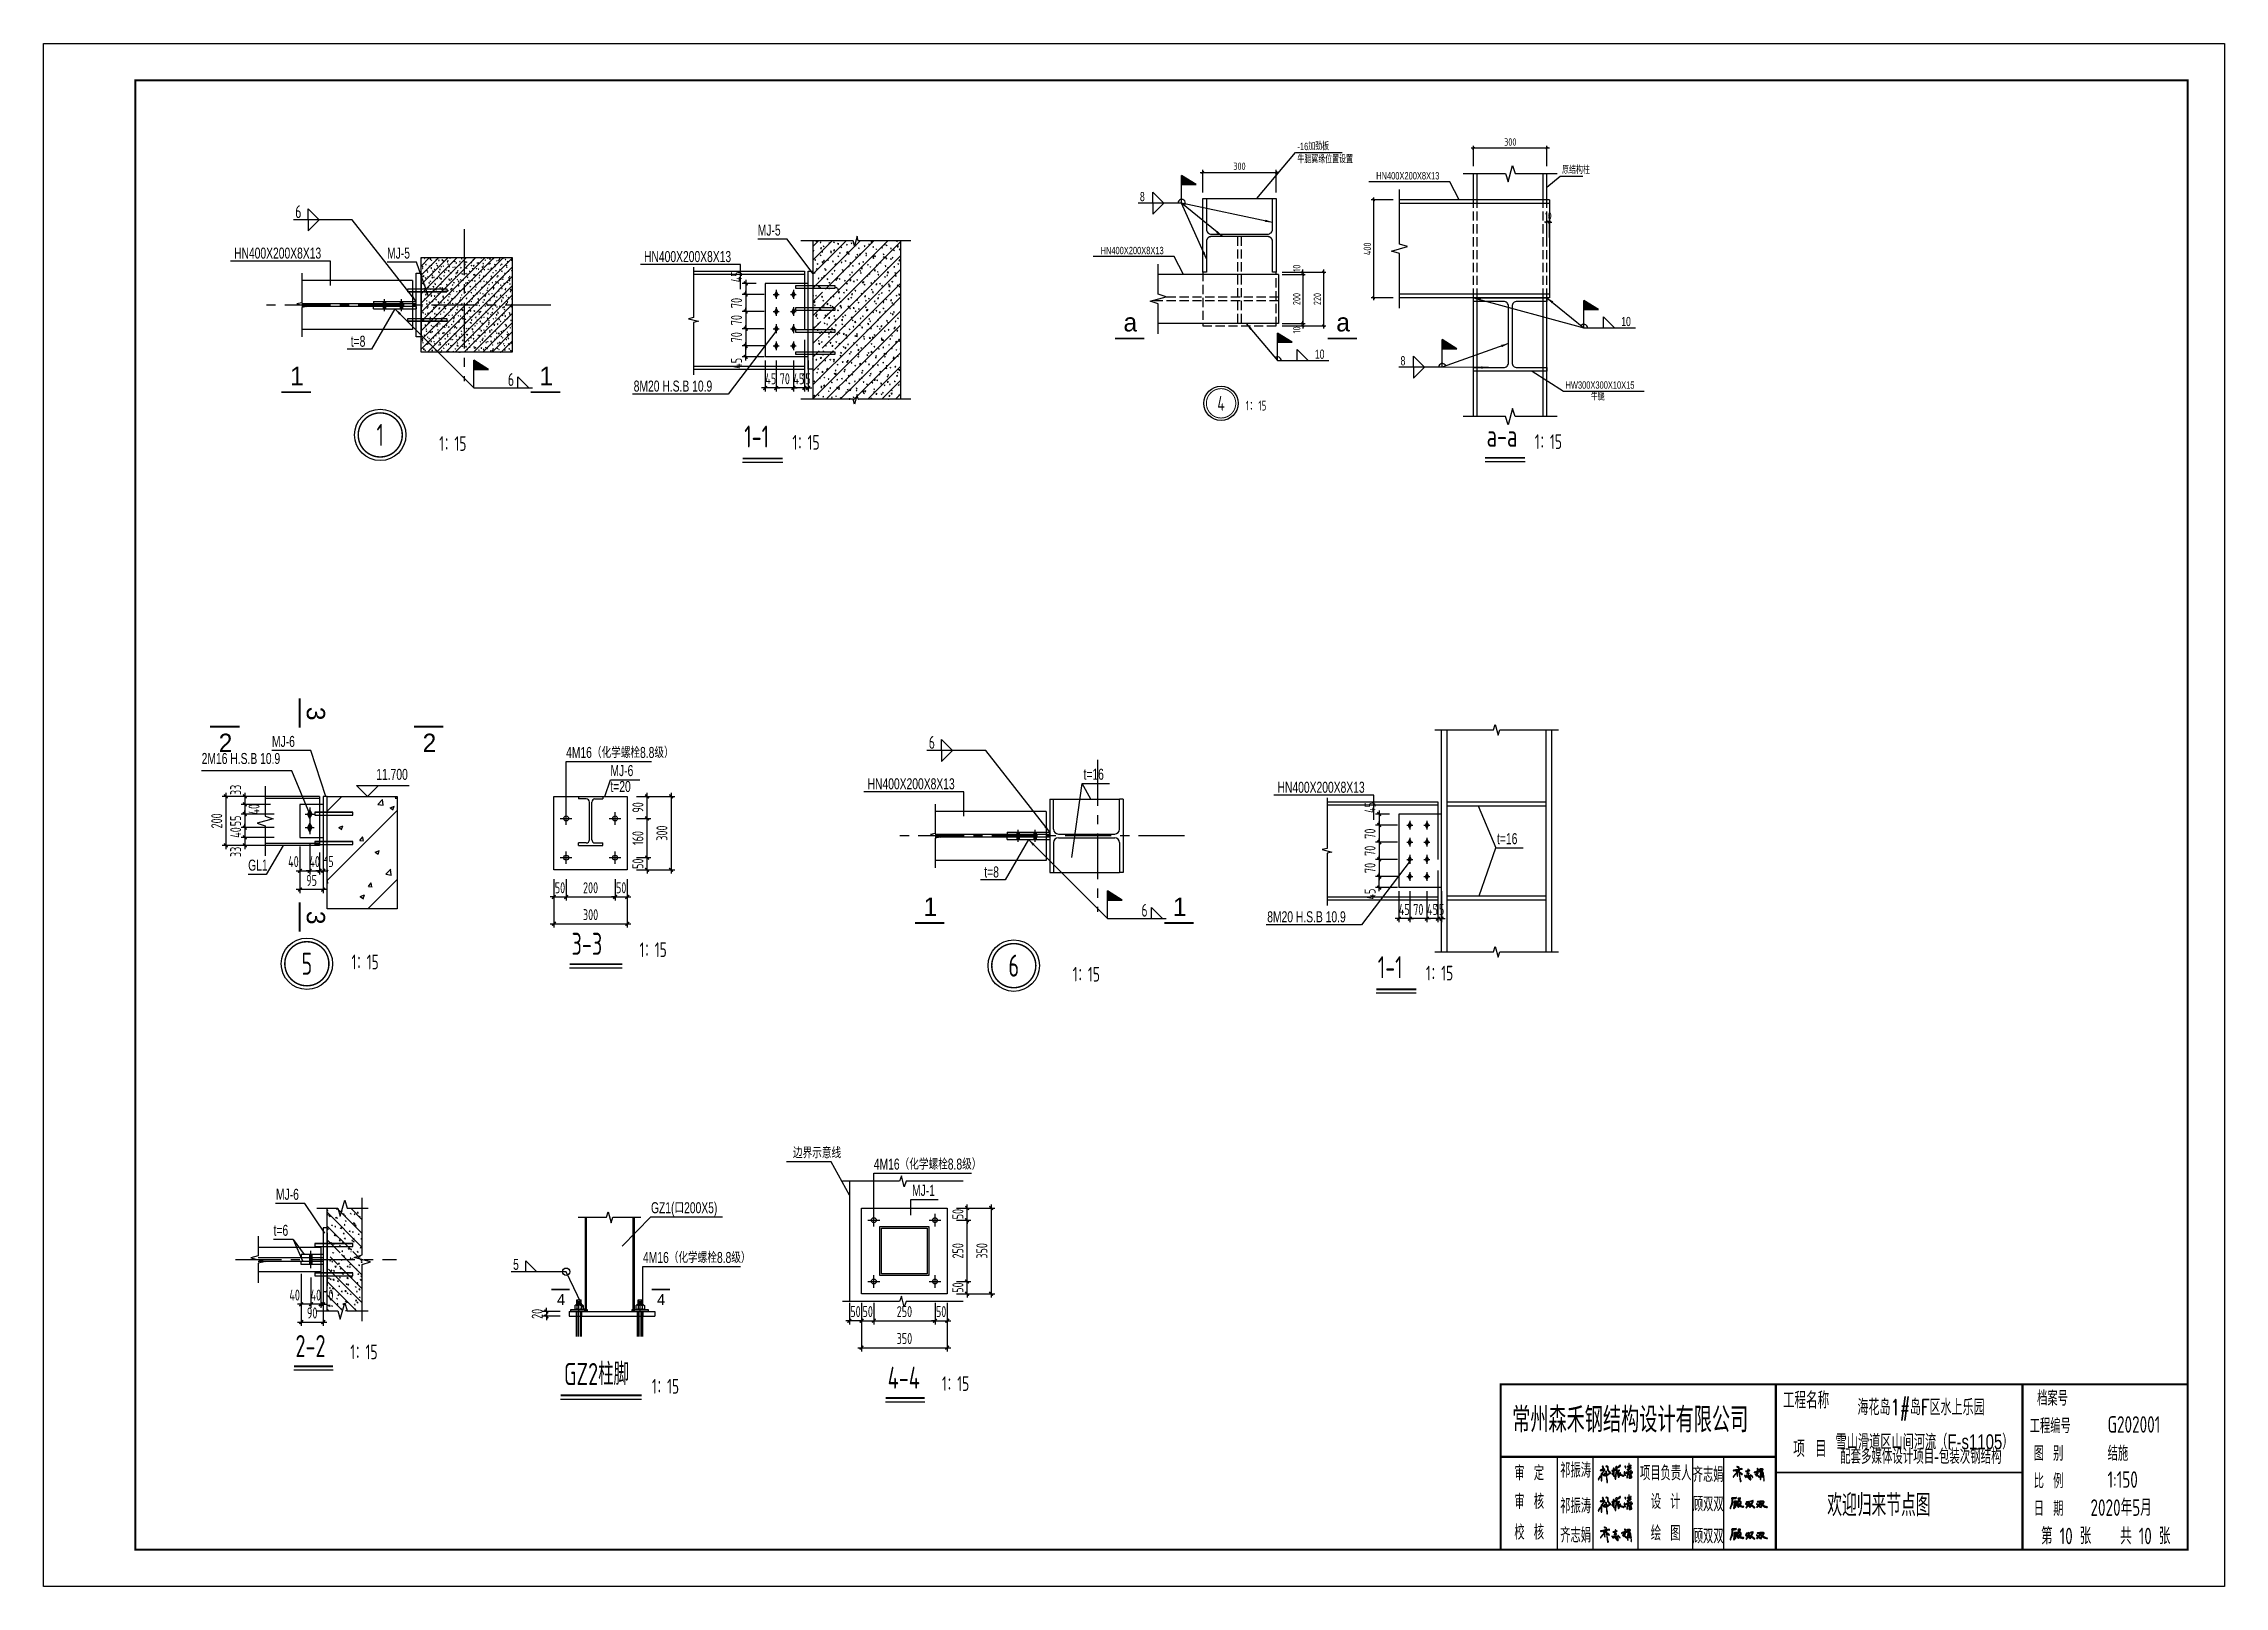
# Model space of a CAD drawing. Extents: x -803796 to -501762, y -1479216 to -846035.
# Drawn here: x -590862 to -501762, y -1479216 to -1416216 of the extents above; entities that cross this region are included whole.
import ezdxf
from ezdxf.enums import TextEntityAlignment as Align

# ---------------------------------------------------------------- set-up
doc = ezdxf.new("R2010")
doc.units = 0
doc.header["$LTSCALE"] = 1500
for name, pattern in [('5102-12$0$5102-12$0$5102-12$0$DASH', [0.35, 0.25, -0.1]), ('CENTER', [2, 1.25, -0.25, 0.25, -0.25]), ('DASHED', [19.05, 12.7, -6.35])]:
    doc.linetypes.add(name, pattern=pattern)
doc.layers.get('0').update_dxf_attribs({"linetype": 'CONTINUOUS'})
doc.layers.get('Defpoints').update_dxf_attribs({"linetype": 'CONTINUOUS'})
for name, color, linetype in [('AR-INT DECO', 140, 'CONTINUOUS'), ('AXIS', 253, 'CENTER'), ('AXIS_DIM', 3, 'CONTINUOUS'), ('BORDER', 7, 'CONTINUOUS'), ('C18', 4, 'CENTER'), ('DIM', 3, 'CONTINUOUS'), ('HATCH', 254, 'CONTINUOUS'), ('L18', 6, 'CONTINUOUS'), ('L25', 7, 'CONTINUOUS'), ('NUM', 7, 'CONTINUOUS'), ('P-WALL-ORIG', 6, 'CONTINUOUS'), ('STXT_GB_THIN', 2, 'CONTINUOUS'), ('STXT_GB_TNDSH', 6, 'DASHED'), ('STXT_GEN_PDX', 7, 'CONTINUOUS'), ('STXT_HF', 7, 'CONTINUOUS'), ('STXT_HF_TEXT', 7, 'CONTINUOUS'), ('STXT_LS_THIN', 8, 'CONTINUOUS'), ('STXT_XG_END_THIN', 2, 'CONTINUOUS'), ('STXT_XG_THIN', 2, 'CONTINUOUS'), ('STXT_XG_TNDSH', 6, 'DASHED'), ('TEXT', 7, 'CONTINUOUS'), ('THICK', 6, 'CONTINUOUS'), ('THIN', 7, 'CONTINUOUS')]:
    doc.layers.add(name, color=color, linetype=linetype)
doc.styles.add('HZ1', font='TXT', dxfattribs={"bigfont": 'hztxt'})
doc.styles.add('ME', font='')
doc.styles.add('TSSD_Dimension', font='Tssdeng.shx', dxfattribs={"width": 0.7, "bigfont": 'hztxt.shx'})
doc.styles.add('TSSD_Label', font='tj03-romans1.shx', dxfattribs={"width": 0.7, "bigfont": 'hztxt.shx'})
doc.styles.add('TSSD_NORM', font='tssdeng.shx', dxfattribs={"width": 0.7, "bigfont": 'hztxt.shx'})
doc.styles.add('TSSD_Num', font='tssdeng.shx', dxfattribs={"width": 0.7, "bigfont": 'hztxt.shx'})
doc.styles.get('ME').set_extended_font_data('SimSun')
doc.dimstyles.new('TSSD_10_100', dxfattribs={"dimtxt": 300, "dimasz": 100, "dimexe": 100, "dimexo": 250, "dimgap": 100, "dimtad": 1, "dimdec": 0, "dimlfac": 0.1, "dimzin": 0, "dimdsep": 46, "dimtxsty": 'TSSD_Dimension', "dimblk": 'ARCHTICK', "dimblk1": 'ARCHTICK', "dimblk2": 'ARCHTICK', "dimcen": 0, "dimdle": 100, "dimclrt": 7, "dimadec": 0, "dimazin": 0, "dimtfac": 1, "dimtdec": 0, "dimtix": 1, "dimtmove": 2, "dimatfit": 3, "dimfxl": 1, "dimtolj": 1, "dimtzin": 0, "dimarcsym": 0})
doc.dimstyles.new('TSSD_15_150', dxfattribs={"dimtxt": 450, "dimasz": 150, "dimexe": 150, "dimexo": 375, "dimgap": 150, "dimtad": 1, "dimdec": 0, "dimlfac": 0.1, "dimzin": 0, "dimdsep": 46, "dimtxsty": 'TSSD_Dimension', "dimblk": 'ARCHTICK', "dimblk1": 'ARCHTICK', "dimblk2": 'ARCHTICK', "dimcen": 0, "dimdle": 150, "dimclrt": 7, "dimadec": 0, "dimazin": 0, "dimtfac": 1, "dimtdec": 0, "dimtix": 1, "dimtmove": 2, "dimatfit": 3, "dimfxl": 1, "dimtolj": 1, "dimtzin": 0, "dimarcsym": 0})
doc.dimstyles.new('TSSD_LEADER_STYLE_300.0', dxfattribs={"dimtxt": 0.18, "dimasz": 300, "dimexe": 0.18, "dimexo": 0.0625, "dimgap": 0.09, "dimtad": 0, "dimtih": 1, "dimtoh": 1, "dimdec": 4, "dimzin": 0, "dimdsep": 46, "dimtxsty": 'Standard', "dimcen": 0.09, "dimadec": 0, "dimazin": 0, "dimtfac": 1, "dimtdec": 4, "dimtofl": 0, "dimtmove": 0, "dimatfit": 3, "dimfxl": 1, "dimtolj": 1, "dimtzin": 0, "dimarcsym": 0})
pattern_1 = [(50, (-297067.04, -502806.1), (239.086728, -20.91738), [25, -275]), (355, (-297067.04, -502806.1), (-46.250445, 250.73071), [20, -220]), (100.4514, (-297047.11, -502807.85), (192.83646, 229.81318), [21.24673, -233.71404]), (46.1842, (-297067.04, -502739.44), (355.74702, -55.173005), [37.5, -412.5]), (96.6356, (-297037.4, -502744.04), (311.55424, 324.70596), [31.8701, -350.571]), (351.1842, (-297067.04, -502739.44), (311.55398, 324.7062), [30, -330]), (21, (-297033.7, -502756.1), (198.969017, -134.206297), [25, -275]), (326, (-297033.7, -502756.1), (81.10511, 241.71668), [20, -220]), (71.4514, (-297017.12, -502767.3), (280.07421, 107.510166), [21.24673, -233.71404]), (45, (-297067.04, -502806.1), (-188.56181, 188.56181), [])]
pattern_2 = [(50, (-151170.73, -39866.95), (358.63009, -31.37607), [37.5, -412.5]), (355, (-151170.73, -39866.95), (-69.37567, 376.09607), [30, -330]), (100.4514, (-151140.85, -39869.57), (289.25469, 344.71977), [31.870095, -350.57106]), (46.1842, (-151170.73, -39766.95), (533.62052, -82.75951), [56.25, -618.75]), (96.6356, (-151126.26, -39773.85), (467.33135, 487.05894), [47.80514, -525.8565]), (351.1842, (-151170.73, -39766.95), (467.33097, 487.0593), [45, -495]), (21, (-151120.73, -39791.95), (298.453526, -201.309445), [37.5, -412.5]), (326, (-151120.73, -39791.95), (121.65767, 362.57502), [30, -330]), (71.4514, (-151095.86, -39808.73), (420.111314, 161.26525), [31.870095, -350.57106]), (45, (-151170.73, -39866.95), (-282.84271, 282.84271), [])]

msp = doc.modelspace()

# ---------------------------------------------------------------- texts
at = {"layer": 'AR-INT DECO', "width": 0.7}
for s, height, style, p in [('6', 525, 'TSSD_Dimension', (-580580.3, -1423340.6, -3.1)), ('HN400X200X8X13', 450, 'TSSD_Label', (-583081, -1424995.6, -3.1)), ('HN400X200X8X13', 450, 'TSSD_Label', (-566331.3, -1425136.6, -6.2)), ('t=8', 450, 'TSSD_Label', (-578312, -1428595.6, -3.1)), ('6', 525, 'TSSD_Dimension', (-571893.1, -1430195.6, -3.1)), ('8M20 H.S.B 10.9', 450, 'TSSD_Label', (-566752.4, -1430426, -6.2)), ('6', 525, 'TSSD_Dimension', (-554696.2, -1445012.9)), ('HN400X200X8X13', 450, 'TSSD_Label', (-557196.9, -1446668)), ('HN400X200X8X13', 450, 'TSSD_Label', (-540447.2, -1446809, -3.1)), ('t=8', 450, 'TSSD_Label', (-552427.9, -1450268)), ('6', 525, 'TSSD_Dimension', (-546009, -1451868)), ('8M20 H.S.B 10.9', 450, 'TSSD_Label', (-540868.3, -1452098.4, -3.1))]:
    msp.add_text(s, height=height, dxfattribs=dict(at, style=style)).set_placement(p)
at = {"layer": 'NUM', "style": 'TSSD_NORM'}
for s, height, width, p in [('1：15', 400, 0.7, (-541743.1, -1431319, -6.2)), ('1-1', 900, 0.7, (-562235, -1432980.9, -3.1)), (' 1：15', 600, 0.7, (-574954.1, -1433027, -3.1)), (' 1：15', 600, 0.7, (-560522.8, -1432980.9, -3.1)), ('a-a', 900, 0.7, (-531905, -1432950.6, -6.2)), (' 1：15', 600, 0.7, (-530192.9, -1432950.6, -6.2)), ('3-3', 900, 0.7, (-569291.7, -1453697.1, -12.4)), (' 1：15', 600, 0.7, (-566768.9, -1453697.1, -12.4)), (' 1：15', 600, 0.7, (-578537.6, -1454198.9, -12.4)), (' 1：15', 600, 0.7, (-549070, -1454699.4)), ('1-1', 900, 0.7, (-536350.9, -1454653.3)), (' 1：15', 600, 0.7, (-534638.8, -1454653.3)), ('2-2', 900, 0.7, (-580573.4, -1470122.2, -12.4)), (' 1：15', 600, 0.7, (-578586.5, -1470122.2, -12.4)), ('GZ2柱脚', 900, 0.7, (-569600.9, -1471264, -24.8)), (' 1：15', 600, 0.7, (-566265.2, -1471526.8, -15.5)), ('4-4', 900, 0.7, (-556375.1, -1471416.1, -15.5)), (' 1：15', 600, 0.7, (-554412.4, -1471416.1, -15.5)), ('欢迎归来节点图', 900, 0.67, (-517987.4, -1476619.9, -3.1))]:
    msp.add_text(s, height=height, dxfattribs=dict(at, width=width)).set_placement(p, align=Align.BOTTOM_LEFT)
at = {"layer": 'NUM', "style": 'TSSD_NORM', "width": 0.7}
msp.add_text('第 10 张', height=675, dxfattribs=at).set_placement((-509251.8, -1477497.4, -3.1))
at = {"layer": 'P-WALL-ORIG', "color": 1, "style": 'TSSD_Label', "width": 0.7}
msp.add_text('边界示意线', height=450, dxfattribs=at).set_placement((-560246.6, -1461735.3, -12.4))
at = {"layer": 'STXT_HF_TEXT', "style": 'TSSD_Label', "width": 0.7}
for s, height, p in [('8', 375, (-546068.6, -1422650.1, -6.2)), ('10', 375, (-526403.2, -1427750.1, -6.2)), ('10', 375, (-538921.2, -1429085.7, -6.2)), ('8', 375, (-535420.5, -1429354.7, -6.2)), ('5', 450, (-571679.2, -1466291.2, -12.4))]:
    msp.add_text(s, height=height, dxfattribs=at).set_placement(p)
at = {"layer": 'TEXT', "style": 'TSSD_Label', "width": 0.7}
for s, height, p in [('-16加劲板', 300, (-539633.9, -1420565.4, -6.2)), ('牛腿翼缘位置设置', 300, (-539633.9, -1421093.9, -6.2)), ('HN400X200X8X13', 300, (-536416.2, -1421763, -6.2)), ('原结构柱', 300, (-528819.6, -1421530, -6.2)), ('MJ-5', 450, (-561685.4, -1424056.2, -6.2)), ('MJ-5', 450, (-576829.6, -1424995.3, -3.1)), ('HN400X200X8X13', 300, (-547678.3, -1424814.6, -6.2)), ('HW300X300X10X15', 300, (-528681.4, -1430308.3, -6.2)), ('牛腿', 300, (-527644.9, -1430779.9, -6.2)), ('MJ-6', 450, (-581531.8, -1444937.5, -9.3)), ('4M16（化学螺栓8.8级）', 450, (-569514.7, -1445388.4, -9.3)), ('MJ-6', 450, (-567704.4, -1446127.7, -9.3)), ('t=16', 450, (-548375, -1446275.5)), ('t=20', 450, (-567704.4, -1446777.4, -9.3)), ('t=16', 450, (-531479.2, -1448907.7)), ('GL1', 450, (-582503.9, -1449989.6, -9.3)), ('4M16（化学螺栓8.8级）', 450, (-556941.6, -1462197, -12.4)), ('MJ-6', 450, (-581368, -1463430.5, -9.3)), ('MJ-1', 450, (-555379.8, -1463268.9, -12.4)), ('GZ1(口200X5)', 450, (-566046.4, -1463979.5, -12.4)), ('t=6', 450, (-581466.6, -1464900.3, -9.3)), ('4M16（化学螺栓8.8级）', 450, (-566373.4, -1466010.2, -12.4))]:
    msp.add_text(s, height=height, dxfattribs=at).set_placement(p)
msp.add_text('2M16 H.S.B 10.9', height=450, dxfattribs=at).set_placement((-584404.7, -1445769, -9.3), align=Align.BOTTOM_LEFT)
at = {"layer": 'THICK', "style": 'TSSD_Label'}
for s, height, p in [('a', 750, (-546743.1, -1427969, -6.2)), ('a', 750, (-538048.9, -1427969, -6.2)), ('1', 750, (-580793.2, -1430163.5, -3.1)), ('1', 750, (-570605.6, -1430163.5, -3.1)), ('2', 750, (-583708, -1445144.6, -9.3)), ('2', 750, (-575377, -1445144.6, -9.3)), ('1', 750, (-554909.1, -1451835.9)), ('1', 750, (-544721.5, -1451835.9)), ('4', 450, (-569888.6, -1467730.3, -12.4)), ('4', 450, (-565799.9, -1467730.3, -12.4))]:
    msp.add_text(s, height=height, dxfattribs=at).set_placement(p)
for p in [(-580110.6, -1443299.4, -15.5), (-580110.6, -1451630.4, -15.5)]:
    msp.add_text('3', height=750, rotation=270, dxfattribs=at).set_placement(p)
at = {"layer": 'THIN', "style": 'TSSD_Label', "width": 0.7}
msp.add_text('11.700', height=450, dxfattribs=at).set_placement((-575981.9, -1446417.1, -9.3), align=Align.BOTTOM_RIGHT)

# ---------------------------------------------------------------- blocks, each defined once
blk = doc.blocks.new('_WELD004')
at = {"color": 0, "linetype": 'ByBlock'}
for p, q in [((0, 1), (1, 0)), ((0, 0), (0, 1))]:
    blk.add_line(p, q, dxfattribs=at)
blk = doc.blocks.new('_WELD001')
at = {"linetype": 'ByBlock'}
blk.add_hatch(color=0, dxfattribs=at).paths.add_polyline_path([(0, 1.5), (0, 1), (0.8, 1)])
at = {"color": 0, "linetype": 'ByBlock'}
for p, q in [((0, 0), (0, 1.5)), ((0.8, 1), (0, 1.5)), ((0, 1), (0.8, 1))]:
    blk.add_line(p, q, dxfattribs=at)
blk = doc.blocks.new('ts_idx2')
at = {"color": 0, "linetype": 'ByBlock', "lineweight": -2, "const_width": 0.0333}
blk.add_lwpolyline([(-0.5, 0, 1), (0.5, 0, 1)], format="xyb", close=True, dxfattribs=at)
at = {"color": 0, "linetype": 'ByBlock', "lineweight": -2}
blk.add_circle((0, 0), 0.583, dxfattribs=at)
at = {"color": 0, "linetype": 'ByBlock', "lineweight": -2, "style": 'TSSD_Num', "width": 0.7}
blk.add_attdef('A', text='', height=0.5, dxfattribs=at).set_placement((0, 0), align=Align.MIDDLE_CENTER)
blk = doc.blocks.new('A$C2C5862AE')
at = {"layer": 'AR-INT DECO'}
for p, q in [((-1459, 1712), (-1459, 118)), ((-1339, 1712), (-1339, 118)), ((-259, 1712), (-259, 118)), ((-139, 1712), (-139, 118))]:
    blk.add_line(p, q, dxfattribs=at)
for points in [[(-2099, 1370), (501, 1370), (501, 1170), (-2099, 1170)], [(-1459, 1712), (-1339, 1712), (-1339, 118), (-1459, 118)], [(-259, 1712), (-139, 1712), (-139, 118), (-259, 118)]]:
    blk.add_lwpolyline(points, close=True, dxfattribs=at)
blk = doc.blocks.new('A$C218B12C0')
at = {"layer": 'AR-INT DECO'}
for points in [[(-1422, 2877), (-1222, 2877), (-1222, -1123), (-1422, -1123)], [(-1917, 2167), (-1917, 2287), (-323, 2287), (-323, 2167)], [(-1917, 1267), (-1917, 1387), (-323, 1387), (-323, 1267)], [(-1917, 367), (-1917, 487), (-323, 487), (-323, 367)], [(-1917, -533), (-1917, -413), (-323, -413), (-323, -533)]]:
    blk.add_lwpolyline(points, close=True, dxfattribs=at)
blk = doc.blocks.new('_ArchTick')
at = {"color": 0, "linetype": 'ByBlock', "const_width": 0.4}
blk.add_lwpolyline([(-0.5, -0.5), (0.5, 0.5)], dxfattribs=at)
blk = doc.blocks.new('*D493')
at = {"layer": 'AR-INT DECO', "color": 0, "lineweight": -2, "transparency": 16777216}
for p, q in [((-559779, -1429151), (-559779, -1430426)), ((-559629, -1429151), (-559629, -1430426)), ((-559779, -1430276), (-559929, -1430276)), ((-559629, -1430276), (-559779, -1430276)), ((-559629, -1430276), (-559479, -1430276))]:
    blk.add_line(p, q, dxfattribs=at)
at = {"layer": 'Defpoints', "color": 0, "transparency": 16777216}
for p in [(-559779, -1428776), (-559629, -1428776), (-559779, -1430276)]:
    blk.add_point(p, dxfattribs=at)
at = {"layer": 'AR-INT DECO', "color": 0, "lineweight": -2, "transparency": 16777216, "xscale": 150, "yscale": 150, "zscale": 150}
blk.add_blockref('_ArchTick', (-559779, -1430276), dxfattribs=at)
at = {"layer": 'AR-INT DECO', "color": 0, "lineweight": -2, "transparency": 16777216, "xscale": 150, "yscale": 150, "zscale": 150, "rotation": 180}
blk.add_blockref('_ArchTick', (-559629, -1430276), dxfattribs=at)
at = {"layer": 'AR-INT DECO', "color": 7, "transparency": 16777216, "insert": (-559704, -1429901), "char_height": 450, "attachment_point": 5, "style": 'TSSD_Dimension'}
blk.add_mtext('\\A1;15', dxfattribs=at)
blk = doc.blocks.new('*D494')
at = {"layer": 'AR-INT DECO', "color": 0, "lineweight": -2, "transparency": 16777216}
for p, q in [((-560229, -1429151), (-560229, -1430426)), ((-559779, -1429151), (-559779, -1430426)), ((-560229, -1430276), (-560379, -1430276)), ((-559779, -1430276), (-560229, -1430276)), ((-559779, -1430276), (-559629, -1430276))]:
    blk.add_line(p, q, dxfattribs=at)
at = {"layer": 'Defpoints', "color": 0, "transparency": 16777216}
for p in [(-560229, -1428776), (-559779, -1428776), (-560229, -1430276)]:
    blk.add_point(p, dxfattribs=at)
at = {"layer": 'AR-INT DECO', "color": 0, "lineweight": -2, "transparency": 16777216, "xscale": 150, "yscale": 150, "zscale": 150}
blk.add_blockref('_ArchTick', (-560229, -1430276), dxfattribs=at)
at = {"layer": 'AR-INT DECO', "color": 0, "lineweight": -2, "transparency": 16777216, "xscale": 150, "yscale": 150, "zscale": 150, "rotation": 180}
blk.add_blockref('_ArchTick', (-559779, -1430276), dxfattribs=at)
at = {"layer": 'AR-INT DECO', "color": 7, "transparency": 16777216, "insert": (-560004, -1429901), "char_height": 450, "attachment_point": 5, "style": 'TSSD_Dimension'}
blk.add_mtext('\\A1;45', dxfattribs=at)
blk = doc.blocks.new('*D495')
at = {"layer": 'AR-INT DECO', "color": 0, "lineweight": -2, "transparency": 16777216}
for p, q in [((-560929, -1429151), (-560929, -1430426)), ((-560229, -1429151), (-560229, -1430426)), ((-560929, -1430276), (-561079, -1430276)), ((-560229, -1430276), (-560929, -1430276)), ((-560229, -1430276), (-560079, -1430276))]:
    blk.add_line(p, q, dxfattribs=at)
at = {"layer": 'Defpoints', "color": 0, "transparency": 16777216}
for p in [(-560929, -1428776), (-560229, -1428776), (-560929, -1430276)]:
    blk.add_point(p, dxfattribs=at)
at = {"layer": 'AR-INT DECO', "color": 0, "lineweight": -2, "transparency": 16777216, "xscale": 150, "yscale": 150, "zscale": 150}
blk.add_blockref('_ArchTick', (-560929, -1430276), dxfattribs=at)
at = {"layer": 'AR-INT DECO', "color": 0, "lineweight": -2, "transparency": 16777216, "xscale": 150, "yscale": 150, "zscale": 150, "rotation": 180}
blk.add_blockref('_ArchTick', (-560229, -1430276), dxfattribs=at)
at = {"layer": 'AR-INT DECO', "color": 7, "transparency": 16777216, "insert": (-560579, -1429901), "char_height": 450, "attachment_point": 5, "style": 'TSSD_Dimension'}
blk.add_mtext('\\A1;70', dxfattribs=at)
blk = doc.blocks.new('*D496')
at = {"layer": 'AR-INT DECO', "color": 0, "lineweight": -2, "transparency": 16777216}
for p, q in [((-561379, -1429151), (-561379, -1430426)), ((-560929, -1429151), (-560929, -1430426)), ((-561379, -1430276), (-561529, -1430276)), ((-560929, -1430276), (-561379, -1430276)), ((-560929, -1430276), (-560779, -1430276))]:
    blk.add_line(p, q, dxfattribs=at)
at = {"layer": 'Defpoints', "color": 0, "transparency": 16777216}
for p in [(-561379, -1428776), (-560929, -1428776), (-561379, -1430276)]:
    blk.add_point(p, dxfattribs=at)
at = {"layer": 'AR-INT DECO', "color": 0, "lineweight": -2, "transparency": 16777216, "xscale": 150, "yscale": 150, "zscale": 150}
blk.add_blockref('_ArchTick', (-561379, -1430276), dxfattribs=at)
at = {"layer": 'AR-INT DECO', "color": 0, "lineweight": -2, "transparency": 16777216, "xscale": 150, "yscale": 150, "zscale": 150, "rotation": 180}
blk.add_blockref('_ArchTick', (-560929, -1430276), dxfattribs=at)
at = {"layer": 'AR-INT DECO', "color": 7, "transparency": 16777216, "insert": (-561154, -1429901), "char_height": 450, "attachment_point": 5, "style": 'TSSD_Dimension'}
blk.add_mtext('\\A1;45', dxfattribs=at)
blk = doc.blocks.new('*D497')
at = {"layer": 'AR-INT DECO', "color": 0, "lineweight": -2, "transparency": 16777216}
for p, q in [((-561754, -1426007), (-562327, -1426007)), ((-561424, -1426457), (-562327, -1426457)), ((-562177, -1425857), (-562177, -1426607))]:
    blk.add_line(p, q, dxfattribs=at)
at = {"layer": 'Defpoints', "color": 0, "transparency": 16777216}
for p in [(-562177, -1426457), (-561379, -1426007), (-561049, -1426457)]:
    blk.add_point(p, dxfattribs=at)
at = {"layer": 'AR-INT DECO', "color": 0, "lineweight": -2, "transparency": 16777216, "xscale": 150, "yscale": 150, "zscale": 150}
for p, rotation in [((-562177, -1426007), 90), ((-562177, -1426457), 270)]:
    blk.add_blockref('_ArchTick', p, dxfattribs=dict(at, rotation=rotation))
at = {"layer": 'AR-INT DECO', "color": 7, "transparency": 16777216, "insert": (-562552, -1425741), "char_height": 450, "attachment_point": 5, "rotation": 90, "style": 'TSSD_Dimension'}
blk.add_mtext('\\A1;45', dxfattribs=at)
blk = doc.blocks.new('*D498')
at = {"layer": 'AR-INT DECO', "color": 0, "lineweight": -2, "transparency": 16777216}
for p, q in [((-561424, -1426457), (-562327, -1426457)), ((-562177, -1426457), (-562177, -1426307)), ((-562177, -1426457), (-562177, -1427157)), ((-561424, -1427157), (-562327, -1427157)), ((-562177, -1427157), (-562177, -1427307))]:
    blk.add_line(p, q, dxfattribs=at)
at = {"layer": 'Defpoints', "color": 0, "transparency": 16777216}
for p in [(-561049, -1426457), (-562177, -1427157), (-561049, -1427157)]:
    blk.add_point(p, dxfattribs=at)
at = {"layer": 'AR-INT DECO', "color": 0, "lineweight": -2, "transparency": 16777216, "xscale": 150, "yscale": 150, "zscale": 150}
for p, rotation in [((-562177, -1426457), 270), ((-562177, -1427157), 90)]:
    blk.add_blockref('_ArchTick', p, dxfattribs=dict(at, rotation=rotation))
at = {"layer": 'AR-INT DECO', "color": 7, "transparency": 16777216, "insert": (-562552, -1426807), "char_height": 450, "attachment_point": 5, "rotation": 90, "style": 'TSSD_Dimension'}
blk.add_mtext('\\A1;70', dxfattribs=at)
blk = doc.blocks.new('*D499')
at = {"layer": 'AR-INT DECO', "color": 0, "lineweight": -2, "transparency": 16777216}
for p, q in [((-561424, -1427157), (-562327, -1427157)), ((-562177, -1427157), (-562177, -1427007)), ((-562177, -1427157), (-562177, -1427857)), ((-561424, -1427857), (-562327, -1427857)), ((-562177, -1427857), (-562177, -1428007))]:
    blk.add_line(p, q, dxfattribs=at)
at = {"layer": 'Defpoints', "color": 0, "transparency": 16777216}
for p in [(-561049, -1427157), (-562177, -1427857), (-561049, -1427857)]:
    blk.add_point(p, dxfattribs=at)
at = {"layer": 'AR-INT DECO', "color": 0, "lineweight": -2, "transparency": 16777216, "xscale": 150, "yscale": 150, "zscale": 150}
for p, rotation in [((-562177, -1427157), 270), ((-562177, -1427857), 90)]:
    blk.add_blockref('_ArchTick', p, dxfattribs=dict(at, rotation=rotation))
at = {"layer": 'AR-INT DECO', "color": 7, "transparency": 16777216, "insert": (-562552, -1427507), "char_height": 450, "attachment_point": 5, "rotation": 90, "style": 'TSSD_Dimension'}
blk.add_mtext('\\A1;70', dxfattribs=at)
blk = doc.blocks.new('*D500')
at = {"layer": 'AR-INT DECO', "color": 0, "lineweight": -2, "transparency": 16777216}
for p, q in [((-561424, -1427857), (-562327, -1427857)), ((-562177, -1427857), (-562177, -1427707)), ((-562177, -1427857), (-562177, -1428557)), ((-561364, -1428557), (-562327, -1428557)), ((-562177, -1428557), (-562177, -1428707))]:
    blk.add_line(p, q, dxfattribs=at)
at = {"layer": 'Defpoints', "color": 0, "transparency": 16777216}
for p in [(-561049, -1427857), (-562177, -1428557), (-560989, -1428557, -3)]:
    blk.add_point(p, dxfattribs=at)
at = {"layer": 'AR-INT DECO', "color": 0, "lineweight": -2, "transparency": 16777216, "xscale": 150, "yscale": 150, "zscale": 150}
for p, rotation in [((-562177, -1427857), 270), ((-562177, -1428557), 90)]:
    blk.add_blockref('_ArchTick', p, dxfattribs=dict(at, rotation=rotation))
at = {"layer": 'AR-INT DECO', "color": 7, "transparency": 16777216, "insert": (-562552, -1428207), "char_height": 450, "attachment_point": 5, "rotation": 90, "style": 'TSSD_Dimension'}
blk.add_mtext('\\A1;70', dxfattribs=at)
blk = doc.blocks.new('*D501')
at = {"layer": 'AR-INT DECO', "color": 0, "lineweight": -2, "transparency": 16777216}
for p, q in [((-561364, -1428557), (-562327, -1428557)), ((-561424, -1429007), (-562327, -1429007)), ((-562177, -1429157), (-562177, -1428407))]:
    blk.add_line(p, q, dxfattribs=at)
at = {"layer": 'Defpoints', "color": 0, "transparency": 16777216}
for p in [(-562177, -1428557), (-561049, -1429007), (-560989, -1428557, -3)]:
    blk.add_point(p, dxfattribs=at)
at = {"layer": 'AR-INT DECO', "color": 0, "lineweight": -2, "transparency": 16777216, "xscale": 150, "yscale": 150, "zscale": 150}
for p, rotation in [((-562177, -1428557), 90), ((-562177, -1429007), 270)]:
    blk.add_blockref('_ArchTick', p, dxfattribs=dict(at, rotation=rotation))
at = {"layer": 'AR-INT DECO', "color": 7, "transparency": 16777216, "insert": (-562552, -1429273), "char_height": 450, "attachment_point": 5, "rotation": 90, "style": 'TSSD_Dimension'}
blk.add_mtext('\\A1;45', dxfattribs=at)
blk = doc.blocks.new('*D703')
at = {"layer": 'Defpoints', "color": 0, "transparency": 16777216}
for p in [(-540503, -1425546), (-540503, -1425646), (-539415, -1425646)]:
    blk.add_point(p, dxfattribs=at)
at = {"layer": 'DIM', "color": 0, "lineweight": -2, "transparency": 16777216}
for p, q in [((-540253, -1425546), (-539315, -1425546)), ((-539415, -1425546), (-539415, -1425446)), ((-539415, -1425546), (-539415, -1425646)), ((-540253, -1425646), (-539315, -1425646)), ((-539415, -1425646), (-539415, -1425746))]:
    blk.add_line(p, q, dxfattribs=at)
at = {"layer": 'DIM', "color": 0, "lineweight": -2, "transparency": 16777216, "xscale": 100, "yscale": 100, "zscale": 100}
for p, rotation in [((-539415, -1425546), 270), ((-539415, -1425646), 90)]:
    blk.add_blockref('_ArchTick', p, dxfattribs=dict(at, rotation=rotation))
at = {"layer": 'DIM', "color": 7, "transparency": 16777216, "insert": (-539665, -1425385), "char_height": 300, "attachment_point": 5, "rotation": 90, "style": 'TSSD_Dimension'}
blk.add_mtext('\\A1;10', dxfattribs=at)
blk = doc.blocks.new('*D704')
at = {"layer": 'Defpoints', "color": 0, "transparency": 16777216}
for p in [(-540503, -1425546), (-540503, -1427746), (-538571, -1427746)]:
    blk.add_point(p, dxfattribs=at)
at = {"layer": 'DIM', "color": 0, "lineweight": -2, "transparency": 16777216}
for p, q in [((-540253, -1425546), (-538471, -1425546)), ((-538571, -1425446), (-538571, -1427846)), ((-540253, -1427746), (-538471, -1427746))]:
    blk.add_line(p, q, dxfattribs=at)
at = {"layer": 'DIM', "color": 0, "lineweight": -2, "transparency": 16777216, "xscale": 100, "yscale": 100, "zscale": 100}
for p, rotation in [((-538571, -1425546), 90), ((-538571, -1427746), 270)]:
    blk.add_blockref('_ArchTick', p, dxfattribs=dict(at, rotation=rotation))
at = {"layer": 'DIM', "color": 7, "transparency": 16777216, "insert": (-538821, -1426646), "char_height": 300, "attachment_point": 5, "rotation": 90, "style": 'TSSD_Dimension'}
blk.add_mtext('\\A1;220', dxfattribs=at)
blk = doc.blocks.new('*D705')
at = {"layer": 'Defpoints', "color": 0, "transparency": 16777216}
for p in [(-540503, -1425646), (-540503, -1427646), (-539415, -1427646)]:
    blk.add_point(p, dxfattribs=at)
at = {"layer": 'DIM', "color": 0, "lineweight": -2, "transparency": 16777216}
for p, q in [((-539415, -1425546), (-539415, -1427746)), ((-540253, -1425646), (-539315, -1425646)), ((-540253, -1427646), (-539315, -1427646))]:
    blk.add_line(p, q, dxfattribs=at)
at = {"layer": 'DIM', "color": 0, "lineweight": -2, "transparency": 16777216, "xscale": 100, "yscale": 100, "zscale": 100}
for p, rotation in [((-539415, -1425646), 90), ((-539415, -1427646), 270)]:
    blk.add_blockref('_ArchTick', p, dxfattribs=dict(at, rotation=rotation))
at = {"layer": 'DIM', "color": 7, "transparency": 16777216, "insert": (-539665, -1426646), "char_height": 300, "attachment_point": 5, "rotation": 90, "style": 'TSSD_Dimension'}
blk.add_mtext('\\A1;200', dxfattribs=at)
blk = doc.blocks.new('*D706')
at = {"layer": 'Defpoints', "color": 0, "transparency": 16777216}
for p in [(-540503, -1427646), (-540503, -1427746), (-539415, -1427746)]:
    blk.add_point(p, dxfattribs=at)
at = {"layer": 'DIM', "color": 0, "lineweight": -2, "transparency": 16777216}
for p, q in [((-540253, -1427646), (-539315, -1427646)), ((-540253, -1427746), (-539315, -1427746)), ((-539415, -1427646), (-539415, -1427546)), ((-539415, -1427646), (-539415, -1427746)), ((-539415, -1427746), (-539415, -1427846))]:
    blk.add_line(p, q, dxfattribs=at)
at = {"layer": 'DIM', "color": 0, "lineweight": -2, "transparency": 16777216, "xscale": 100, "yscale": 100, "zscale": 100}
for p, rotation in [((-539415, -1427646), 270), ((-539415, -1427746), 90)]:
    blk.add_blockref('_ArchTick', p, dxfattribs=dict(at, rotation=rotation))
at = {"layer": 'DIM', "color": 7, "transparency": 16777216, "insert": (-539665, -1427907), "char_height": 300, "attachment_point": 5, "rotation": 90, "style": 'TSSD_Dimension'}
blk.add_mtext('\\A1;10', dxfattribs=at)
blk = doc.blocks.new('*D707')
at = {"layer": 'Defpoints', "color": 0, "transparency": 16777216}
for p in [(-540503, -1421473), (-543503, -1422546), (-540503, -1422546)]:
    blk.add_point(p, dxfattribs=at)
at = {"layer": 'DIM', "color": 0, "lineweight": -2, "transparency": 16777216}
for p, q in [((-543603, -1421473), (-540403, -1421473)), ((-543503, -1422296), (-543503, -1421373)), ((-540503, -1422296), (-540503, -1421373))]:
    blk.add_line(p, q, dxfattribs=at)
at = {"layer": 'DIM', "color": 0, "lineweight": -2, "transparency": 16777216, "xscale": 100, "yscale": 100, "zscale": 100, "rotation": 180}
blk.add_blockref('_ArchTick', (-543503, -1421473), dxfattribs=at)
at = {"layer": 'DIM', "color": 0, "lineweight": -2, "transparency": 16777216, "xscale": 100, "yscale": 100, "zscale": 100}
blk.add_blockref('_ArchTick', (-540503, -1421473), dxfattribs=at)
at = {"layer": 'DIM', "color": 7, "transparency": 16777216, "insert": (-542003, -1421223), "char_height": 300, "attachment_point": 5, "style": 'TSSD_Dimension'}
blk.add_mtext('\\A1;300', dxfattribs=at)
blk = doc.blocks.new('*D708')
at = {"layer": 'Defpoints', "color": 0, "transparency": 16777216}
for p in [(-532438, -1420484), (-532438, -1421473), (-529438, -1421473)]:
    blk.add_point(p, dxfattribs=at)
at = {"layer": 'DIM', "color": 0, "lineweight": -2, "transparency": 16777216}
for p, q in [((-529338, -1420484), (-532538, -1420484)), ((-532438, -1421223), (-532438, -1420384)), ((-529438, -1421223), (-529438, -1420384))]:
    blk.add_line(p, q, dxfattribs=at)
at = {"layer": 'DIM', "color": 0, "lineweight": -2, "transparency": 16777216, "xscale": 100, "yscale": 100, "zscale": 100, "rotation": 180}
blk.add_blockref('_ArchTick', (-532438, -1420484), dxfattribs=at)
at = {"layer": 'DIM', "color": 0, "lineweight": -2, "transparency": 16777216, "xscale": 100, "yscale": 100, "zscale": 100}
blk.add_blockref('_ArchTick', (-529438, -1420484), dxfattribs=at)
at = {"layer": 'DIM', "color": 7, "transparency": 16777216, "insert": (-530938, -1420234), "char_height": 300, "attachment_point": 5, "style": 'TSSD_Dimension'}
blk.add_mtext('\\A1;300', dxfattribs=at)
blk = doc.blocks.new('*D709')
at = {"layer": 'Defpoints', "color": 0, "transparency": 16777216}
for p in [(-535467, -1422595), (-536527, -1426595), (-535467, -1426595)]:
    blk.add_point(p, dxfattribs=at)
at = {"layer": 'DIM', "color": 0, "lineweight": -2, "transparency": 16777216}
for p, q in [((-535717, -1422595), (-536627, -1422595)), ((-536527, -1422495), (-536527, -1426695)), ((-535717, -1426595), (-536627, -1426595))]:
    blk.add_line(p, q, dxfattribs=at)
at = {"layer": 'DIM', "color": 0, "lineweight": -2, "transparency": 16777216, "xscale": 100, "yscale": 100, "zscale": 100}
for p, rotation in [((-536527, -1422595), 90), ((-536527, -1426595), 270)]:
    blk.add_blockref('_ArchTick', p, dxfattribs=dict(at, rotation=rotation))
at = {"layer": 'DIM', "color": 7, "transparency": 16777216, "insert": (-536777, -1424595), "char_height": 300, "attachment_point": 5, "rotation": 90, "style": 'TSSD_Dimension'}
blk.add_mtext('\\A1;400', dxfattribs=at)
blk = doc.blocks.new('*D710')
at = {"layer": 'Defpoints', "color": 0, "transparency": 16777216}
for p in [(-529438, -1423501), (-529438, -1424380), (-529338, -1424380)]:
    blk.add_point(p, dxfattribs=at)
at = {"layer": 'DIM', "color": 0, "lineweight": -2, "transparency": 16777216}
for p, q in [((-529438, -1423501), (-529538, -1423501)), ((-529438, -1424130), (-529438, -1423401)), ((-529338, -1423501), (-529438, -1423501)), ((-529338, -1424130), (-529338, -1423401)), ((-529338, -1423501), (-529238, -1423501))]:
    blk.add_line(p, q, dxfattribs=at)
at = {"layer": 'DIM', "color": 0, "lineweight": -2, "transparency": 16777216, "xscale": 100, "yscale": 100, "zscale": 100}
blk.add_blockref('_ArchTick', (-529438, -1423501), dxfattribs=at)
at = {"layer": 'DIM', "color": 0, "lineweight": -2, "transparency": 16777216, "xscale": 100, "yscale": 100, "zscale": 100, "rotation": 180}
blk.add_blockref('_ArchTick', (-529338, -1423501), dxfattribs=at)
at = {"layer": 'DIM', "color": 7, "transparency": 16777216, "insert": (-529388, -1423251), "char_height": 300, "attachment_point": 5, "style": 'TSSD_Dimension'}
blk.add_mtext('\\A1;10', dxfattribs=at)
blk = doc.blocks.new('A$C01594A37')
at = {"layer": 'AR-INT DECO'}
for p, q in [((-125, 2336), (-125, 782)), ((-5, 2336), (-5, 782)), ((1075, 2336), (1075, 782)), ((1195, 2336), (1195, 782))]:
    blk.add_line(p, q, dxfattribs=at)
for points in [[(-765, 1994), (1835, 1994), (1835, 1834), (-765, 1834)], [(-125, 2336), (-5, 2336), (-5, 782), (-125, 782)], [(1075, 2336), (1195, 2336), (1195, 782), (1075, 782)]]:
    blk.add_lwpolyline(points, close=True, dxfattribs=at)
blk = doc.blocks.new('*D870')
at = {"layer": 'Defpoints', "color": 0, "transparency": 16777216}
for p in [(-580389, -1448632), (-579989, -1448502), (-579989, -1449994)]:
    blk.add_point(p, dxfattribs=at)
at = {"layer": 'DIM', "color": 0, "lineweight": -2, "transparency": 16777216}
for p, q in [((-580389, -1449007), (-580389, -1450144)), ((-579989, -1448877), (-579989, -1450144)), ((-580539, -1449994), (-579839, -1449994))]:
    blk.add_line(p, q, dxfattribs=at)
at = {"layer": 'DIM', "color": 0, "lineweight": -2, "transparency": 16777216, "xscale": 150, "yscale": 150, "zscale": 150, "rotation": 180}
blk.add_blockref('_ArchTick', (-580389, -1449994), dxfattribs=at)
at = {"layer": 'DIM', "color": 0, "lineweight": -2, "transparency": 16777216, "xscale": 150, "yscale": 150, "zscale": 150}
blk.add_blockref('_ArchTick', (-579989, -1449994), dxfattribs=at)
at = {"layer": 'DIM', "color": 7, "transparency": 16777216, "insert": (-580655, -1449619), "char_height": 450, "attachment_point": 5, "style": 'TSSD_Dimension'}
blk.add_mtext('\\A1;40', dxfattribs=at)
blk = doc.blocks.new('*D871')
at = {"layer": 'Defpoints', "color": 0, "transparency": 16777216}
for p in [(-579989, -1448502), (-579589, -1448877), (-579589, -1449994)]:
    blk.add_point(p, dxfattribs=at)
at = {"layer": 'DIM', "color": 0, "lineweight": -2, "transparency": 16777216}
for p, q in [((-579989, -1448877), (-579989, -1450144)), ((-579589, -1449252), (-579589, -1450144)), ((-579989, -1449994), (-580139, -1449994)), ((-579989, -1449994), (-579589, -1449994)), ((-579589, -1449994), (-579439, -1449994))]:
    blk.add_line(p, q, dxfattribs=at)
at = {"layer": 'DIM', "color": 0, "lineweight": -2, "transparency": 16777216, "xscale": 150, "yscale": 150, "zscale": 150}
blk.add_blockref('_ArchTick', (-579989, -1449994), dxfattribs=at)
at = {"layer": 'DIM', "color": 0, "lineweight": -2, "transparency": 16777216, "xscale": 150, "yscale": 150, "zscale": 150, "rotation": 180}
blk.add_blockref('_ArchTick', (-579589, -1449994), dxfattribs=at)
at = {"layer": 'DIM', "color": 7, "transparency": 16777216, "insert": (-579789, -1449619), "char_height": 450, "attachment_point": 5, "style": 'TSSD_Dimension'}
blk.add_mtext('\\A1;40', dxfattribs=at)
blk = doc.blocks.new('*D872')
at = {"layer": 'Defpoints', "color": 0, "transparency": 16777216}
for p in [(-579589, -1448877), (-579439, -1448877), (-579439, -1449994)]:
    blk.add_point(p, dxfattribs=at)
at = {"layer": 'DIM', "color": 0, "lineweight": -2, "transparency": 16777216}
for p, q in [((-579589, -1449252), (-579589, -1450144)), ((-579439, -1449252), (-579439, -1450144)), ((-579589, -1449994), (-579739, -1449994)), ((-579589, -1449994), (-579439, -1449994)), ((-579439, -1449994), (-579289, -1449994))]:
    blk.add_line(p, q, dxfattribs=at)
at = {"layer": 'DIM', "color": 0, "lineweight": -2, "transparency": 16777216, "xscale": 150, "yscale": 150, "zscale": 150}
blk.add_blockref('_ArchTick', (-579589, -1449994), dxfattribs=at)
at = {"layer": 'DIM', "color": 0, "lineweight": -2, "transparency": 16777216, "xscale": 150, "yscale": 150, "zscale": 150, "rotation": 180}
blk.add_blockref('_ArchTick', (-579439, -1449994), dxfattribs=at)
at = {"layer": 'DIM', "color": 7, "transparency": 16777216, "insert": (-579198, -1449619), "char_height": 450, "attachment_point": 5, "style": 'TSSD_Dimension'}
blk.add_mtext('\\A1;15', dxfattribs=at)
blk = doc.blocks.new('*D873')
at = {"layer": 'Defpoints', "color": 0, "transparency": 16777216}
for p in [(-580389, -1449257), (-579439, -1449257), (-580389, -1450762)]:
    blk.add_point(p, dxfattribs=at)
at = {"layer": 'DIM', "color": 0, "lineweight": -2, "transparency": 16777216}
for p, q in [((-580389, -1449632), (-580389, -1450912)), ((-579439, -1449632), (-579439, -1450912)), ((-579289, -1450762), (-580539, -1450762))]:
    blk.add_line(p, q, dxfattribs=at)
at = {"layer": 'DIM', "color": 0, "lineweight": -2, "transparency": 16777216, "xscale": 150, "yscale": 150, "zscale": 150, "rotation": 180}
blk.add_blockref('_ArchTick', (-580389, -1450762), dxfattribs=at)
at = {"layer": 'DIM', "color": 0, "lineweight": -2, "transparency": 16777216, "xscale": 150, "yscale": 150, "zscale": 150}
blk.add_blockref('_ArchTick', (-579439, -1450762), dxfattribs=at)
at = {"layer": 'DIM', "color": 7, "transparency": 16777216, "insert": (-579914, -1450387), "char_height": 450, "attachment_point": 5, "style": 'TSSD_Dimension'}
blk.add_mtext('\\A1;95', dxfattribs=at)
blk = doc.blocks.new('*D874')
at = {"layer": 'Defpoints', "color": 0, "transparency": 16777216}
for p in [(-581220, -1446957), (-582641, -1447282), (-581220, -1447282)]:
    blk.add_point(p, dxfattribs=at)
at = {"layer": 'DIM', "color": 0, "lineweight": -2, "transparency": 16777216}
for p, q in [((-581595, -1446957), (-582791, -1446957)), ((-582641, -1446807), (-582641, -1447432)), ((-581595, -1447282), (-582791, -1447282))]:
    blk.add_line(p, q, dxfattribs=at)
at = {"layer": 'DIM', "color": 0, "lineweight": -2, "transparency": 16777216, "xscale": 150, "yscale": 150, "zscale": 150}
for p, rotation in [((-582641, -1446957), 90), ((-582641, -1447282), 270)]:
    blk.add_blockref('_ArchTick', p, dxfattribs=dict(at, rotation=rotation))
at = {"layer": 'DIM', "color": 7, "transparency": 16777216, "insert": (-583016, -1446691), "char_height": 450, "attachment_point": 5, "rotation": 90, "style": 'TSSD_Dimension'}
blk.add_mtext('\\A1;33', dxfattribs=at)
blk = doc.blocks.new('*D875')
at = {"layer": 'Defpoints', "color": 0, "transparency": 16777216}
for p in [(-582641, -1447682), (-581220, -1447282), (-581068, -1447682)]:
    blk.add_point(p, dxfattribs=at)
at = {"layer": 'DIM', "color": 0, "lineweight": -2, "transparency": 16777216}
for p, q in [((-581595, -1447282), (-582791, -1447282)), ((-581443, -1447682), (-582791, -1447682)), ((-582641, -1447132), (-582641, -1447832))]:
    blk.add_line(p, q, dxfattribs=at)
at = {"layer": 'DIM', "color": 0, "lineweight": -2, "transparency": 16777216, "xscale": 150, "yscale": 150, "zscale": 150}
for p, rotation in [((-582641, -1447282), 90), ((-582641, -1447682), 270)]:
    blk.add_blockref('_ArchTick', p, dxfattribs=dict(at, rotation=rotation))
at = {"layer": 'DIM', "color": 7, "transparency": 16777216, "insert": (-582266, -1447482), "char_height": 450, "attachment_point": 5, "rotation": 90, "style": 'TSSD_Dimension'}
blk.add_mtext('\\A1;40', dxfattribs=at)
blk = doc.blocks.new('*D876')
at = {"layer": 'Defpoints', "color": 0, "transparency": 16777216}
for p in [(-581068, -1447682), (-582641, -1448232), (-581068, -1448232)]:
    blk.add_point(p, dxfattribs=at)
at = {"layer": 'DIM', "color": 0, "lineweight": -2, "transparency": 16777216}
for p, q in [((-581443, -1447682), (-582791, -1447682)), ((-582641, -1447682), (-582641, -1447532)), ((-582641, -1447682), (-582641, -1448232)), ((-581443, -1448232), (-582791, -1448232)), ((-582641, -1448232), (-582641, -1448382))]:
    blk.add_line(p, q, dxfattribs=at)
at = {"layer": 'DIM', "color": 0, "lineweight": -2, "transparency": 16777216, "xscale": 150, "yscale": 150, "zscale": 150}
for p, rotation in [((-582641, -1447682), 270), ((-582641, -1448232), 90)]:
    blk.add_blockref('_ArchTick', p, dxfattribs=dict(at, rotation=rotation))
at = {"layer": 'DIM', "color": 7, "transparency": 16777216, "insert": (-583016, -1447957), "char_height": 450, "attachment_point": 5, "rotation": 90, "style": 'TSSD_Dimension'}
blk.add_mtext('\\A1;55', dxfattribs=at)
blk = doc.blocks.new('*D877')
at = {"layer": 'Defpoints', "color": 0, "transparency": 16777216}
for p in [(-582641, -1448632), (-581068, -1448232), (-581068, -1448632)]:
    blk.add_point(p, dxfattribs=at)
at = {"layer": 'DIM', "color": 0, "lineweight": -2, "transparency": 16777216}
for p, q in [((-581443, -1448232), (-582791, -1448232)), ((-581443, -1448632), (-582791, -1448632)), ((-582641, -1448232), (-582641, -1448082)), ((-582641, -1448232), (-582641, -1448632)), ((-582641, -1448632), (-582641, -1448782))]:
    blk.add_line(p, q, dxfattribs=at)
at = {"layer": 'DIM', "color": 0, "lineweight": -2, "transparency": 16777216, "xscale": 150, "yscale": 150, "zscale": 150}
for p, rotation in [((-582641, -1448232), 270), ((-582641, -1448632), 90)]:
    blk.add_blockref('_ArchTick', p, dxfattribs=dict(at, rotation=rotation))
at = {"layer": 'DIM', "color": 7, "transparency": 16777216, "insert": (-583016, -1448432), "char_height": 450, "attachment_point": 5, "rotation": 90, "style": 'TSSD_Dimension'}
blk.add_mtext('\\A1;40', dxfattribs=at)
blk = doc.blocks.new('*D878')
at = {"layer": 'Defpoints', "color": 0, "transparency": 16777216}
for p in [(-581068, -1448632), (-582641, -1448957), (-581068, -1448957)]:
    blk.add_point(p, dxfattribs=at)
at = {"layer": 'DIM', "color": 0, "lineweight": -2, "transparency": 16777216}
for p, q in [((-581443, -1448632), (-582791, -1448632)), ((-582641, -1448482), (-582641, -1449107)), ((-581443, -1448957), (-582791, -1448957))]:
    blk.add_line(p, q, dxfattribs=at)
at = {"layer": 'DIM', "color": 0, "lineweight": -2, "transparency": 16777216, "xscale": 150, "yscale": 150, "zscale": 150}
for p, rotation in [((-582641, -1448632), 90), ((-582641, -1448957), 270)]:
    blk.add_blockref('_ArchTick', p, dxfattribs=dict(at, rotation=rotation))
at = {"layer": 'DIM', "color": 7, "transparency": 16777216, "insert": (-583016, -1449223), "char_height": 450, "attachment_point": 5, "rotation": 90, "style": 'TSSD_Dimension'}
blk.add_mtext('\\A1;33', dxfattribs=at)
blk = doc.blocks.new('*D879')
at = {"layer": 'Defpoints', "color": 0, "transparency": 16777216}
for p in [(-581220, -1446957), (-583414, -1448957), (-581220, -1448957)]:
    blk.add_point(p, dxfattribs=at)
at = {"layer": 'DIM', "color": 0, "lineweight": -2, "transparency": 16777216}
for p, q in [((-581595, -1446957), (-583564, -1446957)), ((-583414, -1446807), (-583414, -1449107)), ((-581595, -1448957), (-583564, -1448957))]:
    blk.add_line(p, q, dxfattribs=at)
at = {"layer": 'DIM', "color": 0, "lineweight": -2, "transparency": 16777216, "xscale": 150, "yscale": 150, "zscale": 150}
for p, rotation in [((-583414, -1446957), 90), ((-583414, -1448957), 270)]:
    blk.add_blockref('_ArchTick', p, dxfattribs=dict(at, rotation=rotation))
at = {"layer": 'DIM', "color": 7, "transparency": 16777216, "insert": (-583789, -1447957), "char_height": 450, "attachment_point": 5, "rotation": 90, "style": 'TSSD_Dimension'}
blk.add_mtext('\\A1;200', dxfattribs=at)
blk = doc.blocks.new('*D880')
at = {"layer": 'Defpoints', "color": 0, "transparency": 16777216}
for p in [(-579539, -1466077), (-579439, -1466077), (-579539, -1467696)]:
    blk.add_point(p, dxfattribs=at)
at = {"layer": 'DIM', "color": 0, "lineweight": -2, "transparency": 16777216}
for p, q in [((-579539, -1466452), (-579539, -1467846)), ((-579439, -1466452), (-579439, -1467846)), ((-579539, -1467696), (-579689, -1467696)), ((-579439, -1467696), (-579539, -1467696)), ((-579439, -1467696), (-579289, -1467696))]:
    blk.add_line(p, q, dxfattribs=at)
at = {"layer": 'DIM', "color": 0, "lineweight": -2, "transparency": 16777216, "xscale": 150, "yscale": 150, "zscale": 150}
blk.add_blockref('_ArchTick', (-579539, -1467696), dxfattribs=at)
at = {"layer": 'DIM', "color": 0, "lineweight": -2, "transparency": 16777216, "xscale": 150, "yscale": 150, "zscale": 150, "rotation": 180}
blk.add_blockref('_ArchTick', (-579439, -1467696), dxfattribs=at)
at = {"layer": 'DIM', "color": 7, "transparency": 16777216, "insert": (-579198, -1467321), "char_height": 450, "attachment_point": 5, "style": 'TSSD_Dimension'}
blk.add_mtext('\\A1;10', dxfattribs=at)
blk = doc.blocks.new('*D881')
at = {"layer": 'Defpoints', "color": 0, "transparency": 16777216}
for p in [(-579939, -1466227), (-579539, -1466077), (-579939, -1467696)]:
    blk.add_point(p, dxfattribs=at)
at = {"layer": 'DIM', "color": 0, "lineweight": -2, "transparency": 16777216}
for p, q in [((-579539, -1466452), (-579539, -1467846)), ((-579939, -1466602), (-579939, -1467846)), ((-579939, -1467696), (-580089, -1467696)), ((-579539, -1467696), (-579939, -1467696)), ((-579539, -1467696), (-579389, -1467696))]:
    blk.add_line(p, q, dxfattribs=at)
at = {"layer": 'DIM', "color": 0, "lineweight": -2, "transparency": 16777216, "xscale": 150, "yscale": 150, "zscale": 150}
blk.add_blockref('_ArchTick', (-579939, -1467696), dxfattribs=at)
at = {"layer": 'DIM', "color": 0, "lineweight": -2, "transparency": 16777216, "xscale": 150, "yscale": 150, "zscale": 150, "rotation": 180}
blk.add_blockref('_ArchTick', (-579539, -1467696), dxfattribs=at)
at = {"layer": 'DIM', "color": 7, "transparency": 16777216, "insert": (-579739, -1467321), "char_height": 450, "attachment_point": 5, "style": 'TSSD_Dimension'}
blk.add_mtext('\\A1;40', dxfattribs=at)
blk = doc.blocks.new('*D882')
at = {"layer": 'Defpoints', "color": 0, "transparency": 16777216}
for p in [(-580339, -1466077), (-579939, -1466227), (-580339, -1467696)]:
    blk.add_point(p, dxfattribs=at)
at = {"layer": 'DIM', "color": 0, "lineweight": -2, "transparency": 16777216}
for p, q in [((-580339, -1466452), (-580339, -1467846)), ((-579939, -1466602), (-579939, -1467846)), ((-579789, -1467696), (-580489, -1467696))]:
    blk.add_line(p, q, dxfattribs=at)
at = {"layer": 'DIM', "color": 0, "lineweight": -2, "transparency": 16777216, "xscale": 150, "yscale": 150, "zscale": 150, "rotation": 180}
blk.add_blockref('_ArchTick', (-580339, -1467696), dxfattribs=at)
at = {"layer": 'DIM', "color": 0, "lineweight": -2, "transparency": 16777216, "xscale": 150, "yscale": 150, "zscale": 150}
blk.add_blockref('_ArchTick', (-579939, -1467696), dxfattribs=at)
at = {"layer": 'DIM', "color": 7, "transparency": 16777216, "insert": (-580605, -1467321), "char_height": 450, "attachment_point": 5, "style": 'TSSD_Dimension'}
blk.add_mtext('\\A1;40', dxfattribs=at)
blk = doc.blocks.new('*D883')
at = {"layer": 'Defpoints', "color": 0, "transparency": 16777216}
for p in [(-580339, -1466452), (-579439, -1466452), (-579439, -1468427)]:
    blk.add_point(p, dxfattribs=at)
at = {"layer": 'DIM', "color": 0, "lineweight": -2, "transparency": 16777216}
for p, q in [((-580339, -1466827), (-580339, -1468577)), ((-579439, -1466827), (-579439, -1468577)), ((-580489, -1468427), (-579289, -1468427))]:
    blk.add_line(p, q, dxfattribs=at)
at = {"layer": 'DIM', "color": 0, "lineweight": -2, "transparency": 16777216, "xscale": 150, "yscale": 150, "zscale": 150, "rotation": 180}
blk.add_blockref('_ArchTick', (-580339, -1468427), dxfattribs=at)
at = {"layer": 'DIM', "color": 0, "lineweight": -2, "transparency": 16777216, "xscale": 150, "yscale": 150, "zscale": 150}
blk.add_blockref('_ArchTick', (-579439, -1468427), dxfattribs=at)
at = {"layer": 'DIM', "color": 7, "transparency": 16777216, "insert": (-579889, -1468052), "char_height": 450, "attachment_point": 5, "style": 'TSSD_Dimension'}
blk.add_mtext('\\A1;90', dxfattribs=at)
blk = doc.blocks.new('*D884')
at = {"layer": 'Defpoints', "color": 0, "transparency": 16777216}
for p in [(-570015, -1449957), (-569515, -1449957), (-569515, -1451063)]:
    blk.add_point(p, dxfattribs=at)
at = {"layer": 'DIM', "color": 0, "lineweight": -2, "transparency": 16777216}
for p, q in [((-570015, -1450332), (-570015, -1451213)), ((-569515, -1450332), (-569515, -1451213)), ((-570015, -1451063), (-570165, -1451063)), ((-570015, -1451063), (-569515, -1451063)), ((-569515, -1451063), (-569365, -1451063))]:
    blk.add_line(p, q, dxfattribs=at)
at = {"layer": 'DIM', "color": 0, "lineweight": -2, "transparency": 16777216, "xscale": 150, "yscale": 150, "zscale": 150}
blk.add_blockref('_ArchTick', (-570015, -1451063), dxfattribs=at)
at = {"layer": 'DIM', "color": 0, "lineweight": -2, "transparency": 16777216, "xscale": 150, "yscale": 150, "zscale": 150, "rotation": 180}
blk.add_blockref('_ArchTick', (-569515, -1451063), dxfattribs=at)
at = {"layer": 'DIM', "color": 7, "transparency": 16777216, "insert": (-569765, -1450688), "char_height": 450, "attachment_point": 5, "style": 'TSSD_Dimension'}
blk.add_mtext('\\A1;50', dxfattribs=at)
blk = doc.blocks.new('*D885')
at = {"layer": 'Defpoints', "color": 0, "transparency": 16777216}
for p in [(-569515, -1449957), (-567515, -1449957), (-567515, -1451063)]:
    blk.add_point(p, dxfattribs=at)
at = {"layer": 'DIM', "color": 0, "lineweight": -2, "transparency": 16777216}
for p, q in [((-569515, -1450332), (-569515, -1451213)), ((-567515, -1450332), (-567515, -1451213)), ((-569665, -1451063), (-567365, -1451063))]:
    blk.add_line(p, q, dxfattribs=at)
at = {"layer": 'DIM', "color": 0, "lineweight": -2, "transparency": 16777216, "xscale": 150, "yscale": 150, "zscale": 150, "rotation": 180}
blk.add_blockref('_ArchTick', (-569515, -1451063), dxfattribs=at)
at = {"layer": 'DIM', "color": 0, "lineweight": -2, "transparency": 16777216, "xscale": 150, "yscale": 150, "zscale": 150}
blk.add_blockref('_ArchTick', (-567515, -1451063), dxfattribs=at)
at = {"layer": 'DIM', "color": 7, "transparency": 16777216, "insert": (-568515, -1450688), "char_height": 450, "attachment_point": 5, "style": 'TSSD_Dimension'}
blk.add_mtext('\\A1;200', dxfattribs=at)
blk = doc.blocks.new('*D886')
at = {"layer": 'Defpoints', "color": 0, "transparency": 16777216}
for p in [(-567515, -1449957), (-567015, -1449957), (-567015, -1451063)]:
    blk.add_point(p, dxfattribs=at)
at = {"layer": 'DIM', "color": 0, "lineweight": -2, "transparency": 16777216}
for p, q in [((-567515, -1450332), (-567515, -1451213)), ((-567015, -1450332), (-567015, -1451213)), ((-567515, -1451063), (-567665, -1451063)), ((-567515, -1451063), (-567015, -1451063)), ((-567015, -1451063), (-566865, -1451063))]:
    blk.add_line(p, q, dxfattribs=at)
at = {"layer": 'DIM', "color": 0, "lineweight": -2, "transparency": 16777216, "xscale": 150, "yscale": 150, "zscale": 150}
blk.add_blockref('_ArchTick', (-567515, -1451063), dxfattribs=at)
at = {"layer": 'DIM', "color": 0, "lineweight": -2, "transparency": 16777216, "xscale": 150, "yscale": 150, "zscale": 150, "rotation": 180}
blk.add_blockref('_ArchTick', (-567015, -1451063), dxfattribs=at)
at = {"layer": 'DIM', "color": 7, "transparency": 16777216, "insert": (-567265, -1450688), "char_height": 450, "attachment_point": 5, "style": 'TSSD_Dimension'}
blk.add_mtext('\\A1;50', dxfattribs=at)
blk = doc.blocks.new('*D887')
at = {"layer": 'Defpoints', "color": 0, "transparency": 16777216}
for p in [(-567015, -1449457), (-566206, -1449457), (-567015, -1449957)]:
    blk.add_point(p, dxfattribs=at)
at = {"layer": 'DIM', "color": 0, "lineweight": -2, "transparency": 16777216}
for p, q in [((-566640, -1449457), (-566056, -1449457)), ((-566206, -1449457), (-566206, -1449307)), ((-566206, -1449957), (-566206, -1449457)), ((-566640, -1449957), (-566056, -1449957)), ((-566206, -1449957), (-566206, -1450107))]:
    blk.add_line(p, q, dxfattribs=at)
at = {"layer": 'DIM', "color": 0, "lineweight": -2, "transparency": 16777216, "xscale": 150, "yscale": 150, "zscale": 150}
for p, rotation in [((-566206, -1449457), 270), ((-566206, -1449957), 90)]:
    blk.add_blockref('_ArchTick', p, dxfattribs=dict(at, rotation=rotation))
at = {"layer": 'DIM', "color": 7, "transparency": 16777216, "insert": (-566581, -1449707), "char_height": 450, "attachment_point": 5, "rotation": 90, "style": 'TSSD_Dimension'}
blk.add_mtext('\\A1;50', dxfattribs=at)
blk = doc.blocks.new('*D888')
at = {"layer": 'Defpoints', "color": 0, "transparency": 16777216}
for p in [(-567015, -1447857), (-566206, -1447857), (-567015, -1449457)]:
    blk.add_point(p, dxfattribs=at)
at = {"layer": 'DIM', "color": 0, "lineweight": -2, "transparency": 16777216}
for p, q in [((-566640, -1447857), (-566056, -1447857)), ((-566206, -1449607), (-566206, -1447707)), ((-566640, -1449457), (-566056, -1449457))]:
    blk.add_line(p, q, dxfattribs=at)
at = {"layer": 'DIM', "color": 0, "lineweight": -2, "transparency": 16777216, "xscale": 150, "yscale": 150, "zscale": 150}
for p, rotation in [((-566206, -1447857), 90), ((-566206, -1449457), 270)]:
    blk.add_blockref('_ArchTick', p, dxfattribs=dict(at, rotation=rotation))
at = {"layer": 'DIM', "color": 7, "transparency": 16777216, "insert": (-566581, -1448657), "char_height": 450, "attachment_point": 5, "rotation": 90, "style": 'TSSD_Dimension'}
blk.add_mtext('\\A1;160', dxfattribs=at)
blk = doc.blocks.new('*D889')
at = {"layer": 'Defpoints', "color": 0, "transparency": 16777216}
for p in [(-567015, -1446957), (-566206, -1446957), (-567015, -1447857)]:
    blk.add_point(p, dxfattribs=at)
at = {"layer": 'DIM', "color": 0, "lineweight": -2, "transparency": 16777216}
for p, q in [((-566640, -1446957), (-566056, -1446957)), ((-566206, -1448007), (-566206, -1446807)), ((-566640, -1447857), (-566056, -1447857))]:
    blk.add_line(p, q, dxfattribs=at)
at = {"layer": 'DIM', "color": 0, "lineweight": -2, "transparency": 16777216, "xscale": 150, "yscale": 150, "zscale": 150}
for p, rotation in [((-566206, -1446957), 90), ((-566206, -1447857), 270)]:
    blk.add_blockref('_ArchTick', p, dxfattribs=dict(at, rotation=rotation))
at = {"layer": 'DIM', "color": 7, "transparency": 16777216, "insert": (-566581, -1447407), "char_height": 450, "attachment_point": 5, "rotation": 90, "style": 'TSSD_Dimension'}
blk.add_mtext('\\A1;90', dxfattribs=at)
blk = doc.blocks.new('*D890')
at = {"layer": 'Defpoints', "color": 0, "transparency": 16777216}
for p in [(-567015, -1446957), (-567015, -1449957), (-565224, -1449957)]:
    blk.add_point(p, dxfattribs=at)
at = {"layer": 'DIM', "color": 0, "lineweight": -2, "transparency": 16777216}
for p, q in [((-566640, -1446957), (-565074, -1446957)), ((-565224, -1446807), (-565224, -1450107)), ((-566640, -1449957), (-565074, -1449957))]:
    blk.add_line(p, q, dxfattribs=at)
at = {"layer": 'DIM', "color": 0, "lineweight": -2, "transparency": 16777216, "xscale": 150, "yscale": 150, "zscale": 150}
for p, rotation in [((-565224, -1446957), 90), ((-565224, -1449957), 270)]:
    blk.add_blockref('_ArchTick', p, dxfattribs=dict(at, rotation=rotation))
at = {"layer": 'DIM', "color": 7, "transparency": 16777216, "insert": (-565599, -1448457), "char_height": 450, "attachment_point": 5, "rotation": 90, "style": 'TSSD_Dimension'}
blk.add_mtext('\\A1;300', dxfattribs=at)
blk = doc.blocks.new('*D891')
at = {"layer": 'Defpoints', "color": 0, "transparency": 16777216}
for p in [(-570015, -1449957), (-567015, -1449957), (-567015, -1452161)]:
    blk.add_point(p, dxfattribs=at)
at = {"layer": 'DIM', "color": 0, "lineweight": -2, "transparency": 16777216}
for p, q in [((-570015, -1450332), (-570015, -1452311)), ((-567015, -1450332), (-567015, -1452311)), ((-570165, -1452161), (-566865, -1452161))]:
    blk.add_line(p, q, dxfattribs=at)
at = {"layer": 'DIM', "color": 0, "lineweight": -2, "transparency": 16777216, "xscale": 150, "yscale": 150, "zscale": 150, "rotation": 180}
blk.add_blockref('_ArchTick', (-570015, -1452161), dxfattribs=at)
at = {"layer": 'DIM', "color": 0, "lineweight": -2, "transparency": 16777216, "xscale": 150, "yscale": 150, "zscale": 150}
blk.add_blockref('_ArchTick', (-567015, -1452161), dxfattribs=at)
at = {"layer": 'DIM', "color": 7, "transparency": 16777216, "insert": (-568515, -1451786), "char_height": 450, "attachment_point": 5, "style": 'TSSD_Dimension'}
blk.add_mtext('\\A1;300', dxfattribs=at)
blk = doc.blocks.new('QZT')
for p, q in [((1.699445, 1.455346), (1.687884, 1.389205)), ((1.715115, 1.489818), (1.699445, 1.455346)), ((1.757345, 1.542018), (1.715115, 1.489818)), ((1.729561, 1.389205), (1.776565, 1.488211)), ((1.773948, 1.550486), (1.757345, 1.542018)), ((1.781371, 1.565331), (1.773948, 1.550486)), ((1.776565, 1.488211), (1.804784, 1.536183)), ((1.812874, 1.613242), (1.778183, 1.583694)), ((1.778183, 1.583694), (1.781371, 1.565331)), ((1.804784, 1.536183), (1.868481, 1.62537)), ((1.812913, 2.02824), (1.808984, 2.017479)), ((1.808984, 2.017479), (1.811328, 2.008102)), ((1.811328, 2.008102), (1.819859, 2.000456)), ((1.827982, 1.632883), (1.812874, 1.613242)), ((1.850724, 2.046628), (1.812913, 2.02824)), ((1.819859, 2.000456), (1.898387, 1.997462)), ((1.847643, 1.673992), (1.827982, 1.632883)), ((1.874987, 1.702885), (1.847643, 1.673992)), ((1.875796, 2.049971), (1.850724, 2.046628)), ((1.868481, 1.62537), (1.879526, 1.57084)), ((1.885073, 1.724737), (1.874987, 1.702885)), ((1.880977, 1.54181), (1.875427, 1.306752)), ((1.917103, 2.042132), (1.875796, 2.049971)), ((1.879526, 1.57084), (1.880977, 1.54181)), ((1.889319, 1.764291), (1.885073, 1.724737)), ((1.929143, 1.811405), (1.889319, 1.764291)), ((1.898387, 1.997462), (1.939799, 2.003378)), ((1.928733, 2.056697), (1.917103, 2.042132)), ((1.917103, 1.69483), (1.949835, 1.771537)), ((1.917103, 1.611478), (1.917103, 1.69483)), ((1.917103, 1.569802), (1.917103, 1.611478)), ((1.917103, 1.306752), (1.917103, 1.569802)), ((1.94015, 2.062405), (1.928733, 2.056697)), ((1.947413, 1.836702), (1.929143, 1.811405)), ((1.939799, 2.003378), (2.014348, 2.02824)), ((1.958779, 2.06297), (1.94015, 2.062405)), ((1.979618, 1.889319), (1.947413, 1.836702)), ((1.949835, 1.771537), (1.971272, 1.808695)), ((1.958779, 2.278297), (1.952089, 2.259208)), ((1.952089, 2.259208), (1.956906, 2.242347)), ((1.956906, 2.242347), (1.972672, 2.229675)), ((1.981799, 2.284094), (1.958779, 2.278297)), ((2.019568, 2.084369), (1.958779, 2.06297)), ((1.971272, 1.808695), (2.021294, 1.875427)), ((1.974187, 2.164143), (1.971827, 2.159423)), ((1.971827, 2.159423), (1.972672, 2.153268)), ((1.972672, 2.229675), (1.992084, 2.213669)), ((1.972672, 2.153268), (1.995154, 2.148856)), ((1.979618, 2.16716), (1.974187, 2.164143)), ((1.995043, 2.187036), (1.979618, 2.16716)), ((2.004623, 1.939331), (1.979618, 1.889319)), ((2.000816, 2.276963), (1.981799, 2.284094)), ((1.992084, 2.213669), (1.995043, 2.187036)), ((2.000456, 1.736507), (1.994658, 1.713487)), ((1.994658, 1.713487), (2.001789, 1.69447)), ((1.995154, 2.148856), (2.010478, 2.152687)), ((2.017126, 1.736507), (2.000456, 1.736507)), ((2.014348, 2.257459), (2.000816, 2.276963)), ((2.001789, 1.69447), (2.021294, 1.680938)), ((2.017126, 1.964336), (2.004623, 1.939331)), ((2.010478, 2.152687), (2.02824, 2.16716)), ((2.034369, 2.226887), (2.014348, 2.257459)), ((2.014348, 2.02824), (2.025461, 2.022683)), ((2.042132, 2.014348), (2.017126, 1.964336)), ((2.025461, 1.736507), (2.017126, 1.736507)), ((2.054295, 2.088898), (2.019568, 2.084369)), ((2.021294, 1.875427), (2.072129, 1.952085)), ((2.021294, 1.680938), (2.026851, 1.675382)), ((2.025461, 2.022683), (2.031018, 2.019905)), ((2.042132, 1.736507), (2.025461, 1.736507)), ((2.026851, 1.675382), (2.029629, 1.672603)), ((2.02824, 2.16716), (2.038146, 2.202336)), ((2.029629, 1.672603), (2.035186, 1.667046)), ((2.031018, 2.019905), (2.042132, 2.014348)), ((2.038146, 2.202336), (2.034369, 2.226887)), ((2.035186, 1.667046), (2.047346, 1.669602)), ((2.037186, 1.720346), (2.042132, 1.736507)), ((2.039158, 1.708513), (2.037186, 1.720346)), ((2.049078, 1.69483), (2.039158, 1.708513)), ((2.047346, 1.669602), (2.054329, 1.683569)), ((2.054329, 1.683569), (2.049078, 1.69483)), ((2.118538, 2.083808), (2.054295, 2.088898)), ((2.072129, 1.952085), (2.092439, 1.995607)), ((2.078427, 1.753774), (2.076784, 1.720902)), ((2.076784, 1.720902), (2.090754, 1.667046)), ((2.0977, 1.805967), (2.078427, 1.753774)), ((2.090754, 1.667046), (2.101868, 1.655933)), ((2.092439, 1.995607), (2.118538, 2.083808)), ((2.105346, 1.814498), (2.0977, 1.805967)), ((2.101868, 1.655933), (2.107424, 1.650376)), ((2.114723, 1.816842), (2.105346, 1.814498)), ((2.107424, 1.650376), (2.118538, 1.639262)), ((2.125484, 1.812913), (2.114723, 1.816842)), ((2.117005, 1.744415), (2.13243, 1.764291)), ((2.119964, 1.717782), (2.117005, 1.744415)), ((2.118538, 1.639262), (2.154815, 1.643677)), ((2.139376, 1.701777), (2.119964, 1.717782)), ((2.142719, 1.803482), (2.125484, 1.812913)), ((2.13243, 1.764291), (2.146335, 1.77817)), ((2.159252, 1.686351), (2.139376, 1.701777)), ((2.146335, 1.77817), (2.142719, 1.803482)), ((2.154815, 1.643677), (2.17291, 1.646461)), ((2.185885, 1.68931), (2.159252, 1.686351)), ((2.188725, 1.961111), (2.160214, 1.958779)), ((2.160214, 1.958779), (2.190111, 1.861885)), ((2.17291, 1.646461), (2.208836, 1.653154)), ((2.186429, 2.283077), (2.182486, 2.271246)), ((2.182486, 2.271246), (2.187998, 2.264405)), ((2.20189, 1.708723), (2.185885, 1.68931)), ((2.194944, 2.285243), (2.186429, 2.283077)), ((2.187998, 2.264405), (2.204134, 2.256911)), ((2.209646, 1.949488), (2.188725, 1.961111)), ((2.190111, 1.861885), (2.198746, 1.810076)), ((2.235524, 2.295136), (2.194944, 2.285243)), ((2.198746, 1.810076), (2.20189, 1.708723)), ((2.208836, 1.653154), (2.202487, 1.642474)), ((2.202487, 1.642474), (2.210374, 1.626699)), ((2.204134, 2.256911), (2.211876, 2.250717)), ((2.222729, 1.924049), (2.209646, 1.949488)), ((2.210374, 1.626699), (2.222729, 1.62537)), ((2.211876, 2.250717), (2.222729, 2.236621)), ((2.222729, 2.236621), (2.250303, 2.243137)), ((2.242566, 1.850854), (2.222729, 1.924049)), ((2.222729, 1.62537), (2.222729, 1.530904)), ((2.222729, 1.530904), (2.222729, 1.483671)), ((2.222729, 1.483671), (2.222729, 1.389205)), ((2.260227, 2.293489), (2.235524, 2.295136)), ((2.248276, 1.81231), (2.242566, 1.850854)), ((2.250513, 1.736507), (2.248276, 1.81231)), ((2.250303, 2.243137), (2.269241, 2.239349)), ((2.26044, 1.735167), (2.250513, 1.736507)), ((2.258906, 1.568536), (2.264405, 1.6601)), ((2.260318, 1.521945), (2.258906, 1.568536)), ((2.299135, 2.278297), (2.260227, 2.293489)), ((2.271351, 1.430881), (2.260318, 1.521945)), ((2.266296, 1.731263), (2.26044, 1.735167)), ((2.264405, 1.6601), (2.35378, 1.714915)), ((2.271351, 1.722615), (2.266296, 1.731263)), ((2.269241, 2.239349), (2.292189, 2.222729)), ((2.343473, 1.757559), (2.271351, 1.722615)), ((2.292189, 2.222729), (2.292189, 2.164382)), ((2.292189, 2.164382), (2.292189, 2.135209)), ((2.292189, 2.135209), (2.292189, 2.076862)), ((2.292189, 2.076862), (2.302179, 2.01931)), ((2.313027, 2.264405), (2.299135, 2.278297)), ((2.302179, 2.01931), (2.316501, 1.989076)), ((2.319973, 2.257459), (2.313027, 2.264405)), ((2.316501, 1.989076), (2.354703, 1.944887)), ((2.333865, 2.243567), (2.319973, 2.257459)), ((2.333865, 2.179663), (2.333865, 2.243567)), ((2.333865, 2.147711), (2.333865, 2.179663)), ((2.333865, 2.083808), (2.333865, 2.147711)), ((2.354335, 2.05524), (2.333865, 2.083808)), ((2.37806, 1.780617), (2.343473, 1.757559)), ((2.35378, 1.714915), (2.398241, 1.742703)), ((2.360885, 2.035592), (2.354335, 2.05524)), ((2.354703, 1.944887), (2.3901, 1.902052)), ((2.361649, 2.000456), (2.360885, 2.035592)), ((2.414352, 1.944805), (2.361649, 2.000456)), ((2.438055, 1.833751), (2.37806, 1.780617)), ((2.3901, 1.902052), (2.406844, 1.879726)), ((2.398241, 1.742703), (2.486678, 1.799021)), ((2.406844, 1.879726), (2.438055, 1.833751)), ((2.440747, 1.917021), (2.414352, 1.944805)), ((2.493624, 1.861535), (2.440747, 1.917021)), ((2.486678, 1.799021), (2.505861, 1.8153)), ((2.508766, 1.841442), (2.493624, 1.861535)), ((2.505861, 1.8153), (2.508766, 1.841442)), ((2.5971, 1.808254), (2.583922, 1.771237)), ((2.583922, 1.771237), (2.614823, 1.750204)), ((2.597814, 1.986564), (2.59583, 1.969104)), ((2.59583, 1.969104), (2.599643, 1.957665)), ((2.616365, 1.827519), (2.5971, 1.808254)), ((2.627744, 2.00227), (2.597814, 1.986564)), ((2.599643, 1.957665), (2.611706, 1.944887)), ((2.611706, 1.944887), (2.638421, 1.95301)), ((2.614823, 1.750204), (2.629222, 1.737245)), ((2.653382, 1.840697), (2.616365, 1.827519)), ((2.64776, 2.005606), (2.627744, 2.00227)), ((2.629222, 1.737245), (2.653382, 1.708723)), ((2.638421, 1.95301), (2.653372, 1.954505)), ((2.681166, 2.000456), (2.64776, 2.005606)), ((2.653382, 1.792075), (2.651399, 1.774615)), ((2.651399, 1.774615), (2.655211, 1.763176)), ((2.653372, 1.954505), (2.681166, 1.951833)), ((2.66185, 1.8573), (2.653382, 1.840697)), ((2.66616, 1.804138), (2.653382, 1.792075)), ((2.653382, 1.708723), (2.670842, 1.710706)), ((2.655211, 1.763176), (2.667274, 1.750399)), ((2.676695, 1.864723), (2.66185, 1.8573)), ((2.677598, 1.807951), (2.66616, 1.804138)), ((2.667274, 1.750399), (2.684734, 1.748415)), ((2.670842, 1.710706), (2.682281, 1.706893)), ((2.673481, 2.110558), (2.671474, 2.080443)), ((2.671474, 2.080443), (2.688112, 2.042132)), ((2.695058, 2.146322), (2.673481, 2.110558)), ((2.695058, 1.861535), (2.676695, 1.864723)), ((2.695058, 1.805967), (2.677598, 1.807951)), ((2.694868, 2.01035), (2.681166, 2.000456)), ((2.681166, 1.951833), (2.70145, 1.921435)), ((2.682281, 1.706893), (2.695058, 1.69483)), ((2.684734, 1.748415), (2.696173, 1.752228)), ((2.688112, 2.042132), (2.697864, 2.028329)), ((2.697864, 2.028329), (2.694868, 2.01035)), ((2.711839, 2.144313), (2.695058, 2.146322)), ((2.705267, 1.896625), (2.695058, 1.861535)), ((2.707121, 1.793189), (2.695058, 1.805967)), ((2.695058, 1.69483), (2.705986, 1.662845)), ((2.696173, 1.752228), (2.70895, 1.764291)), ((2.70145, 1.921435), (2.705267, 1.896625)), ((2.705986, 1.662845), (2.708913, 1.645279)), ((2.710934, 1.781751), (2.707121, 1.793189)), ((2.708913, 1.645279), (2.70895, 1.611478)), ((2.70895, 1.764291), (2.710934, 1.781751)), ((2.70895, 1.611478), (2.731433, 1.607066)), ((2.720209, 2.142918), (2.711839, 2.144313)), ((2.736734, 2.139376), (2.720209, 2.142918)), ((2.731433, 1.607066), (2.746757, 1.610897)), ((2.73609, 1.950199), (2.743681, 1.958779)), ((2.739891, 1.934994), (2.73609, 1.950199)), ((2.736734, 2.094922), (2.736734, 2.139376)), ((2.736734, 2.072694), (2.736734, 2.094922)), ((2.736734, 2.02824), (2.736734, 2.072694)), ((2.755823, 2.021549), (2.736734, 2.02824)), ((2.750627, 1.930995), (2.739891, 1.934994)), ((2.743681, 1.958779), (2.774423, 1.987995)), ((2.746757, 1.610897), (2.764519, 1.62537)), ((2.750627, 1.819859), (2.750627, 1.930995)), ((2.750627, 1.764291), (2.750627, 1.819859)), ((2.750627, 1.653154), (2.750627, 1.764291)), ((2.762981, 1.651826), (2.750627, 1.653154)), ((2.772684, 2.026367), (2.755823, 2.021549)), ((2.770868, 1.636051), (2.762981, 1.651826)), ((2.764519, 1.62537), (2.770868, 1.636051)), ((2.785357, 2.042132), (2.772684, 2.026367)), ((2.774423, 1.987995), (2.794044, 2.000069)), ((2.798029, 2.057897), (2.785357, 2.042132)), ((2.794044, 2.000069), (2.833979, 2.014348)), ((2.797583, 1.524321), (2.794653, 1.492086)), ((2.794653, 1.492086), (2.799249, 1.430881)), ((2.813141, 1.583694), (2.797583, 1.524321)), ((2.81489, 2.062715), (2.798029, 2.057897)), ((2.824254, 1.639262), (2.813141, 1.583694)), ((2.833979, 2.056024), (2.81489, 2.062715)), ((2.829811, 1.667046), (2.824254, 1.639262)), ((2.831005, 2.181262), (2.829033, 2.169429)), ((2.829033, 2.169429), (2.833979, 2.153268)), ((2.840925, 1.722615), (2.829811, 1.667046)), ((2.840925, 2.194944), (2.831005, 2.181262)), ((2.833979, 2.153268), (2.851439, 2.155252)), ((2.833979, 2.039353), (2.833979, 2.056024)), ((2.833979, 2.031018), (2.833979, 2.039353)), ((2.833979, 2.014348), (2.833979, 2.031018)), ((2.857528, 2.203412), (2.840925, 2.194944)), ((2.858066, 1.850359), (2.840925, 1.722615)), ((2.844811, 1.500702), (2.849133, 1.543922)), ((2.847871, 1.416989), (2.844811, 1.500702)), ((2.849133, 1.543922), (2.868709, 1.62537)), ((2.851439, 2.155252), (2.862877, 2.151439)), ((2.864951, 2.218257), (2.857528, 2.203412)), ((2.866401, 1.914264), (2.858066, 1.850359)), ((2.879524, 2.251094), (2.861763, 2.236621)), ((2.861763, 2.236621), (2.864951, 2.218257)), ((2.862877, 2.151439), (2.875655, 2.139376)), ((2.882601, 2.042132), (2.866401, 1.914264)), ((2.868709, 1.62537), (2.876096, 1.687617)), ((2.875655, 2.139376), (2.884715, 2.101446)), ((2.876096, 1.687617), (2.883196, 1.718858)), ((2.894849, 2.254925), (2.879524, 2.251094)), ((2.886178, 2.080964), (2.882601, 2.042132)), ((2.883196, 1.718858), (2.903439, 1.778183)), ((2.884715, 2.101446), (2.886178, 2.080964)), ((2.917331, 2.250513), (2.894849, 2.254925)), ((2.895456, 1.827865), (2.898637, 1.856494)), ((2.903439, 1.778183), (2.895456, 1.827865)), ((2.898637, 1.856494), (2.917331, 1.903211)), ((2.910373, 1.986576), (2.924277, 2.000456)), ((2.913989, 1.961265), (2.910373, 1.986576)), ((2.931223, 1.951833), (2.913989, 1.961265)), ((2.917331, 2.239399), (2.917331, 2.250513)), ((2.917331, 2.233842), (2.917331, 2.239399)), ((2.917331, 2.222729), (2.917331, 2.233842)), ((2.956595, 2.221232), (2.917331, 2.222729)), ((2.917331, 1.903211), (2.976122, 1.906338)), ((2.924277, 2.000456), (2.935279, 2.060647)), ((2.931223, 2.153268), (3.019413, 2.188138)), ((2.936719, 2.092327), (2.931223, 2.153268)), ((2.953251, 1.955903), (2.931223, 1.951833)), ((2.935279, 2.060647), (2.936719, 2.092327)), ((2.952517, 1.792343), (2.952061, 1.778183)), ((2.952061, 1.778183), (2.956216, 1.766472)), ((2.953982, 1.799667), (2.952517, 1.792343)), ((2.96444, 1.957302), (2.953251, 1.955903)), ((2.959007, 1.812913), (2.953982, 1.799667)), ((2.956216, 1.766472), (2.967984, 1.760588)), ((2.977301, 2.22419), (2.956595, 2.221232)), ((2.981358, 1.838421), (2.959007, 1.812913)), ((2.986791, 1.958779), (2.96444, 1.957302)), ((2.967984, 1.760588), (2.979845, 1.764291)), ((2.976122, 1.906338), (3.008343, 1.917616)), ((3.014576, 2.236621), (2.977301, 2.22419)), ((2.979845, 1.764291), (2.982624, 1.74762)), ((2.99685, 1.849265), (2.981358, 1.838421)), ((2.982624, 1.74762), (2.984013, 1.739285)), ((2.984013, 1.739285), (2.986791, 1.722615)), ((3.001669, 1.974576), (2.986791, 1.958779)), ((2.986791, 1.722615), (2.995127, 1.672603)), ((2.995127, 1.672603), (2.999294, 1.647598)), ((3.028468, 1.861535), (2.99685, 1.849265)), ((2.999294, 1.647598), (3.00763, 1.597586)), ((3.010247, 1.981724), (3.001669, 1.974576)), ((3.00763, 1.597586), (3.009055, 1.57389)), ((3.008343, 1.917616), (3.056252, 1.951833)), ((3.009055, 1.57389), (3.013961, 1.560808)), ((3.028468, 1.99351), (3.010247, 1.981724)), ((3.013961, 1.560808), (3.028468, 1.542018)), ((3.06143, 2.281817), (3.014576, 2.236621)), ((3.019413, 2.188138), (3.062274, 2.214741)), ((3.022828, 1.73401), (3.027356, 1.770236)), ((3.028468, 1.667046), (3.022828, 1.73401)), ((3.027356, 1.770236), (3.049306, 1.833751)), ((3.050278, 2.012634), (3.028468, 1.99351)), ((3.042359, 1.861707), (3.028468, 1.861535)), ((3.04087, 1.660788), (3.028468, 1.667046)), ((3.028468, 1.542018), (3.045927, 1.540034)), ((3.046771, 1.652921), (3.04087, 1.660788)), ((3.053361, 1.847038), (3.042359, 1.861707)), ((3.045927, 1.540034), (3.057366, 1.543847)), ((3.049306, 1.639262), (3.046771, 1.652921)), ((3.049306, 1.833751), (3.053361, 1.847038)), ((3.065909, 1.64773), (3.049306, 1.639262)), ((3.069192, 2.018309), (3.050278, 2.012634)), ((3.056252, 1.951833), (3.06472, 1.968437)), ((3.057366, 1.543847), (3.070144, 1.55591)), ((3.0867, 2.302874), (3.06143, 2.281817)), ((3.062274, 2.214741), (3.132658, 2.278297)), ((3.06472, 1.968437), (3.079564, 1.975859)), ((3.073331, 1.662575), (3.065909, 1.64773)), ((3.097928, 2.014348), (3.069192, 2.018309)), ((3.084075, 1.686397), (3.070144, 1.680938)), ((3.070144, 1.680938), (3.073331, 1.662575)), ((3.070144, 1.55591), (3.08074, 1.601263)), ((3.081753, 1.76123), (3.07709, 1.736507)), ((3.07709, 1.736507), (3.107174, 1.70331)), ((3.079564, 1.975859), (3.097928, 1.972672)), ((3.08074, 1.601263), (3.08776, 1.62373)), ((3.083158, 1.773877), (3.081753, 1.76123)), ((3.084036, 1.799021), (3.083158, 1.773877)), ((3.095149, 1.810135), (3.084036, 1.799021)), ((3.098551, 1.680607), (3.084075, 1.686397)), ((3.139604, 2.340811), (3.0867, 2.302874)), ((3.08776, 1.62373), (3.104874, 1.667046)), ((3.100706, 1.815691), (3.095149, 1.810135)), ((3.097928, 1.997677), (3.097928, 2.014348)), ((3.097928, 1.989342), (3.097928, 1.997677)), ((3.097928, 1.972672), (3.097928, 1.989342)), ((3.104874, 1.667046), (3.098551, 1.680607)), ((3.11182, 1.826805), (3.100706, 1.815691)), ((3.107174, 1.70331), (3.13046, 1.690004)), ((3.131711, 1.842211), (3.11182, 1.826805)), ((3.13046, 1.690004), (3.174334, 1.680938)), ((3.15831, 1.839256), (3.131711, 1.842211)), ((3.132658, 2.278297), (3.15509, 2.291855)), ((3.133807, 1.759527), (3.140938, 1.778543)), ((3.139604, 1.736507), (3.133807, 1.759527)), ((3.150365, 2.34474), (3.139604, 2.340811)), ((3.201511, 1.719712), (3.139604, 1.736507)), ((3.140938, 1.778543), (3.160442, 1.792075)), ((3.159742, 2.342396), (3.150365, 2.34474)), ((3.15509, 2.291855), (3.165031, 2.30776)), ((3.174334, 1.819859), (3.15831, 1.839256)), ((3.167388, 2.333865), (3.159742, 2.342396)), ((3.160442, 1.792075), (3.172602, 1.79463)), ((3.165031, 2.30776), (3.167388, 2.333865)), ((3.172602, 1.79463), (3.179586, 1.808598)), ((3.179586, 1.808598), (3.174334, 1.819859)), ((3.174334, 1.680938), (3.234407, 1.656008)), ((3.232187, 1.709951), (3.201511, 1.719712)), ((3.292417, 1.687884), (3.232187, 1.709951)), ((3.234407, 1.656008), (3.265092, 1.64485)), ((3.265092, 1.64485), (3.327147, 1.62537)), ((3.321507, 1.669585), (3.292417, 1.687884)), ((3.34149, 1.66459), (3.321507, 1.669585)), ((3.327147, 1.62537), (3.348649, 1.617458)), ((3.375769, 1.667046), (3.34149, 1.66459)), ((3.348649, 1.617458), (3.367466, 1.622162)), ((3.367466, 1.622162), (3.382715, 1.639262)), ((3.3843, 1.6594), (3.375769, 1.667046)), ((3.382715, 1.639262), (3.386644, 1.650023)), ((3.386644, 1.650023), (3.3843, 1.6594)), ((3.420223, 1.903211), (3.403553, 1.903211)), ((3.403553, 1.903211), (3.40902, 1.794849)), ((3.40902, 1.794849), (3.42235, 1.738566)), ((3.428559, 1.903211), (3.420223, 1.903211)), ((3.42235, 1.738566), (3.466067, 1.639262)), ((3.445229, 1.903211), (3.428559, 1.903211)), ((3.445229, 2.278297), (3.442041, 2.259933)), ((3.442041, 2.259933), (3.449464, 2.245088)), ((3.467456, 2.278297), (3.445229, 2.278297)), ((3.464558, 1.813627), (3.445229, 1.903211)), ((3.449464, 2.245088), (3.466067, 2.236621)), ((3.475695, 1.769079), (3.464558, 1.813627)), ((3.466067, 2.236621), (3.475759, 2.216425)), ((3.466067, 1.639262), (3.477853, 1.657483)), ((3.47857, 2.278297), (3.467456, 2.278297)), ((3.477435, 2.203012), (3.473013, 2.181052)), ((3.473013, 2.181052), (3.489684, 2.181052)), ((3.500797, 1.680938), (3.475695, 1.769079)), ((3.475759, 2.216425), (3.477435, 2.203012)), ((3.477853, 1.657483), (3.485001, 1.66606)), ((3.500797, 2.278297), (3.47857, 2.278297)), ((3.485001, 1.66606), (3.500797, 1.680938)), ((3.489684, 2.181052), (3.498019, 2.181052)), ((3.498019, 2.181052), (3.514689, 2.181052)), ((3.508133, 2.261163), (3.500797, 2.278297)), ((3.51233, 2.252769), (3.508133, 2.261163)), ((3.521635, 2.236621), (3.51233, 2.252769)), ((3.514689, 2.181052), (3.516167, 2.203404)), ((3.520066, 1.852424), (3.516123, 1.840593)), ((3.516123, 1.840593), (3.521635, 1.833751)), ((3.516167, 2.203404), (3.517566, 2.214593)), ((3.517566, 2.214593), (3.521635, 2.236621)), ((3.528582, 1.854589), (3.520066, 1.852424)), ((3.521635, 1.833751), (3.544697, 1.813504)), ((3.573486, 1.878936), (3.528582, 1.854589)), ((3.544697, 1.813504), (3.571707, 1.811048)), ((3.571707, 1.811048), (3.598042, 1.826805)), ((3.597635, 1.88888), (3.573486, 1.878936)), ((3.585111, 1.608977), (3.582017, 1.574936)), ((3.582017, 1.574936), (3.591096, 1.514234)), ((3.604988, 1.667046), (3.585111, 1.608977)), ((3.591096, 1.514234), (3.593261, 1.505719)), ((3.593261, 1.505719), (3.605092, 1.501775)), ((3.646664, 1.903211), (3.597635, 1.88888)), ((3.598042, 1.826805), (3.608732, 1.836102)), ((3.604988, 2.069916), (3.601059, 2.059155)), ((3.601059, 2.059155), (3.603403, 2.049778)), ((3.603403, 2.049778), (3.611934, 2.042132)), ((3.634439, 2.083708), (3.604988, 2.069916)), ((3.622515, 1.72665), (3.604988, 1.667046)), ((3.605092, 1.501775), (3.611934, 1.507288)), ((3.608732, 1.836102), (3.62648, 1.832552)), ((3.611934, 2.042132), (3.634161, 2.042132)), ((3.611934, 1.507288), (3.62037, 1.533319)), ((3.62037, 1.533319), (3.626049, 1.546096)), ((3.628197, 1.757901), (3.622515, 1.72665)), ((3.626049, 1.546096), (3.639718, 1.569802)), ((3.62648, 1.832552), (3.632772, 1.819859)), ((3.632772, 1.819859), (3.628197, 1.757901)), ((3.634161, 2.042132), (3.645275, 2.042132)), ((3.649963, 2.089353), (3.634439, 2.083708)), ((3.639718, 2.278297), (3.635306, 2.255814)), ((3.635306, 2.255814), (3.639137, 2.24049)), ((3.638151, 1.620479), (3.642638, 1.647401)), ((3.639718, 1.569802), (3.638151, 1.620479)), ((3.639137, 2.24049), (3.65361, 2.222729)), ((3.667293, 2.271781), (3.639718, 2.278297)), ((3.642638, 1.647401), (3.660556, 1.69483)), ((3.645275, 2.042132), (3.667502, 2.042132)), ((3.666319, 1.955851), (3.646664, 1.903211)), ((3.681394, 2.0977), (3.649963, 2.089353)), ((3.65361, 2.222729), (3.67028, 2.222729)), ((3.660556, 1.69483), (3.669387, 1.702127)), ((3.670847, 1.986042), (3.666319, 1.955851)), ((3.686231, 2.275568), (3.667293, 2.271781)), ((3.667502, 2.042132), (3.670847, 1.986042)), ((3.667502, 1.722615), (3.728605, 1.725847)), ((3.671861, 1.712021), (3.667502, 1.722615)), ((3.669387, 1.702127), (3.671861, 1.712021)), ((3.67028, 2.222729), (3.678616, 2.222729)), ((3.678616, 2.222729), (3.695286, 2.222729)), ((3.681795, 1.832706), (3.678834, 1.809018)), ((3.678834, 1.809018), (3.681394, 1.764291)), ((3.695862, 2.145894), (3.681394, 2.0977)), ((3.681394, 1.764291), (3.726459, 1.760441)), ((3.695286, 1.875427), (3.681795, 1.832706)), ((3.709178, 2.292189), (3.686231, 2.275568)), ((3.695286, 2.222729), (3.698822, 2.172534)), ((3.733781, 1.883306), (3.695286, 1.875427)), ((3.698822, 2.172534), (3.695862, 2.145894)), ((3.70726, 1.974332), (3.710162, 2.000443)), ((3.709178, 1.924049), (3.70726, 1.974332)), ((3.726638, 2.460877), (3.709178, 2.458893)), ((3.709178, 2.458893), (3.709178, 2.392212)), ((3.709178, 2.392212), (3.709178, 2.358871)), ((3.709178, 2.358871), (3.709178, 2.292189)), ((3.774727, 1.938595), (3.709178, 1.924049)), ((3.710162, 2.000443), (3.72307, 2.049078)), ((3.71454, 1.534372), (3.712195, 1.524995)), ((3.712195, 1.524995), (3.716124, 1.514234)), ((3.72307, 1.542018), (3.71454, 1.534372)), ((3.716124, 1.514234), (3.73226, 1.50674)), ((3.72307, 2.049078), (3.763716, 2.077274)), ((3.778638, 1.542018), (3.72307, 1.542018)), ((3.726459, 1.760441), (3.751921, 1.765215)), ((3.738077, 2.457064), (3.726638, 2.460877)), ((3.728483, 2.175068), (3.743908, 2.194944)), ((3.731442, 2.148435), (3.728483, 2.175068)), ((3.728605, 1.725847), (3.759171, 1.727236)), ((3.736962, 1.639262), (3.730272, 1.620174)), ((3.730272, 1.620174), (3.735089, 1.603313)), ((3.750854, 2.13243), (3.731442, 2.148435)), ((3.73226, 1.50674), (3.740002, 1.500547)), ((3.75337, 1.886105), (3.733781, 1.883306)), ((3.735089, 1.603313), (3.750854, 1.59064)), ((3.766851, 1.647725), (3.736962, 1.639262)), ((3.750854, 2.445001), (3.738077, 2.457064)), ((3.740002, 1.500547), (3.750854, 1.48645)), ((3.743908, 2.194944), (3.748028, 2.215699)), ((3.748028, 2.215699), (3.752558, 2.22627)), ((3.750854, 2.389433), (3.750854, 2.445001)), ((3.750854, 2.361649), (3.750854, 2.389433)), ((3.750854, 2.306081), (3.750854, 2.361649)), ((3.77959, 2.30212), (3.750854, 2.306081)), ((3.789334, 2.143609), (3.750854, 2.13243)), ((3.750854, 1.59064), (3.756411, 1.587862)), ((3.750854, 1.48645), (3.806522, 1.482001)), ((3.751921, 1.765215), (3.792531, 1.785129)), ((3.752558, 2.22627), (3.764746, 2.243567)), ((3.792531, 1.889319), (3.75337, 1.886105)), ((3.756411, 1.587862), (3.75919, 1.586472)), ((3.759171, 1.727236), (3.820315, 1.729561)), ((3.75919, 1.586472), (3.764746, 1.583694)), ((3.763716, 2.077274), (3.783303, 2.092663)), ((3.764746, 2.243567), (3.809218, 2.268542)), ((3.764746, 1.583694), (3.790245, 1.586142)), ((3.788372, 1.643812), (3.766851, 1.647725)), ((3.807931, 1.953688), (3.774727, 1.938595)), ((3.806423, 1.542018), (3.778638, 1.542018)), ((3.798505, 2.307794), (3.77959, 2.30212)), ((3.783303, 2.092663), (3.820315, 2.125484)), ((3.787584, 1.873159), (3.792531, 1.889319)), ((3.789557, 1.861326), (3.787584, 1.873159)), ((3.813369, 1.62537), (3.788372, 1.643812)), ((3.809088, 2.156778), (3.789334, 2.143609)), ((3.799477, 1.847643), (3.789557, 1.861326)), ((3.790245, 1.586142), (3.80705, 1.600546)), ((3.792531, 1.785129), (3.811943, 1.801134)), ((3.820315, 2.326919), (3.798505, 2.307794)), ((3.814902, 1.827767), (3.799477, 1.847643)), ((3.861991, 1.542018), (3.806423, 1.542018)), ((3.806522, 1.482001), (3.83609, 1.484958)), ((3.80705, 1.600546), (3.813369, 1.62537)), ((3.861991, 1.99351), (3.807931, 1.953688)), ((3.834207, 2.187998), (3.809088, 2.156778)), ((3.809218, 2.268542), (3.831445, 2.281045)), ((3.811943, 1.801134), (3.814902, 1.827767)), ((3.828783, 2.343522), (3.820315, 2.326919)), ((3.820315, 2.125484), (3.837775, 2.123501)), ((3.820315, 1.729561), (3.831227, 1.696502)), ((3.843627, 2.350945), (3.828783, 2.343522)), ((3.831227, 1.696502), (3.840104, 1.680227)), ((3.831445, 2.281045), (3.875883, 2.306081)), ((3.833341, 1.880867), (3.841153, 1.917103)), ((3.83909, 1.855954), (3.833341, 1.880867)), ((3.84496, 2.197222), (3.834207, 2.187998)), ((3.83609, 1.484958), (3.889775, 1.500342)), ((3.837775, 2.123501), (3.849213, 2.127313)), ((3.861991, 1.826805), (3.83909, 1.855954)), ((3.840104, 1.680227), (3.861991, 1.653154)), ((3.841153, 1.917103), (3.870599, 1.933929)), ((3.861991, 2.347757), (3.843627, 2.350945)), ((3.862558, 2.193702), (3.84496, 2.197222)), ((3.849213, 2.127313), (3.861991, 2.139376)), ((3.874054, 2.334979), (3.861991, 2.347757)), ((3.861991, 2.139376), (3.865532, 2.155901)), ((3.872752, 1.997439), (3.861991, 1.99351)), ((3.878771, 1.828814), (3.861991, 1.826805)), ((3.861991, 1.653154), (3.861991, 1.6087)), ((3.861991, 1.6087), (3.861991, 1.586472)), ((3.861991, 1.586472), (3.861991, 1.542018)), ((3.868937, 2.181052), (3.862558, 2.193702)), ((3.865532, 2.155901), (3.866928, 2.164272)), ((3.866928, 2.164272), (3.868937, 2.181052)), ((3.870599, 1.933929), (3.884044, 1.953136)), ((3.882129, 1.995094), (3.872752, 1.997439)), ((3.877866, 2.323541), (3.874054, 2.334979)), ((3.875883, 2.306081), (3.877866, 2.323541)), ((3.887142, 1.830209), (3.878771, 1.828814)), ((3.889775, 1.986564), (3.882129, 1.995094)), ((3.882829, 1.764291), (3.927443, 1.800213)), ((3.883388, 1.685707), (3.882829, 1.764291)), ((3.889146, 1.645398), (3.883388, 1.685707)), ((3.884044, 1.953136), (3.889775, 1.986564)), ((3.903667, 1.833751), (3.887142, 1.830209)), ((3.910613, 1.569802), (3.889146, 1.645398)), ((3.889775, 1.500342), (3.909064, 1.522007)), ((3.905685, 1.866209), (3.903667, 1.833751)), ((3.912149, 1.883985), (3.905685, 1.866209)), ((3.909064, 1.522007), (3.914791, 1.541097)), ((3.914791, 1.541097), (3.910613, 1.569802)), ((3.931451, 1.910157), (3.912149, 1.883985)), ((3.927443, 1.800213), (3.947098, 1.824404)), ((3.953112, 1.908847), (3.931451, 1.910157)), ((3.947098, 1.824404), (3.973127, 1.875427)), ((3.967932, 1.896496), (3.953112, 1.908847)), ((3.973127, 1.875427), (3.967932, 1.896496)), ((1.687884, 1.389205), (1.693315, 1.386188)), ((1.693315, 1.386188), (1.695675, 1.381468)), ((1.695675, 1.381468), (1.69483, 1.375313)), ((1.69483, 1.375313), (1.708761, 1.369854)), ((1.708761, 1.369854), (1.723238, 1.375645)), ((1.723238, 1.375645), (1.729561, 1.389205)), ((1.875427, 1.306752), (1.89295, 1.301645)), ((1.89295, 1.301645), (1.901285, 1.301645)), ((1.901285, 1.301645), (1.917103, 1.306752)), ((2.222729, 1.389205), (2.245343, 1.313944)), ((2.245343, 1.313944), (2.251149, 1.273299)), ((2.251149, 1.273299), (2.250513, 1.194717)), ((2.250513, 1.194717), (2.267183, 1.194717)), ((2.267183, 1.194717), (2.275518, 1.194717)), ((2.289319, 1.337766), (2.271351, 1.430881)), ((2.275518, 1.194717), (2.292189, 1.194717)), ((2.293574, 1.289539), (2.289319, 1.337766)), ((2.292189, 1.194717), (2.293574, 1.289539)), ((2.799249, 1.430881), (2.804679, 1.427864)), ((2.804679, 1.427864), (2.807039, 1.423144)), ((2.807039, 1.423144), (2.806195, 1.416989)), ((2.806195, 1.416989), (2.822865, 1.416989)), ((2.822865, 1.416989), (2.8312, 1.416989)), ((2.8312, 1.416989), (2.847871, 1.416989))]:
    blk.add_line(p, q)
blk = doc.blocks.new('A$C5A080358')
h = blk.add_hatch(color=256)
h.dxf.hatch_style = 1
h.paths.add_polyline_path([(-10345, 4886), (-10354, 4898), (-10387, 4932), (-10403, 4949), (-10435, 4983), (-10436, 5005), (-10440, 5017), (-10453, 5035), (-10453, 5074), (-10453, 5094), (-10453, 5133), (-10461, 5141), (-10465, 5146), (-10474, 5154), (-10498, 5164), (-10513, 5165), (-10538, 5158), (-10543, 5157), (-10546, 5150), (-10542, 5146), (-10532, 5141), (-10527, 5137), (-10521, 5129), (-10504, 5133), (-10492, 5130), (-10478, 5120), (-10478, 5084), (-10478, 5066), (-10478, 5030), (-10472, 4995), (-10463, 4976), (-10440, 4949), (-10418, 4923), (-10408, 4909), (-10389, 4881), (-10425, 4848), (-10447, 4834), (-10491, 4813), (-10494, 4818), (-10498, 4820), (-10504, 4821), (-10505, 4868), (-10509, 4892), (-10521, 4937), (-10529, 4952), (-10542, 4959), (-10559, 4958), (-10541, 4898), (-10536, 4867), (-10534, 4804), (-10543, 4792), (-10560, 4790), (-10572, 4800), (-10584, 4810), (-10586, 4826), (-10576, 4838), (-10568, 4847), (-10570, 4862), (-10581, 4868), (-10587, 4871), (-10593, 4869), (-10598, 4864), (-10609, 4832), (-10610, 4812), (-10602, 4779), (-10595, 4772), (-10592, 4768), (-10585, 4762), (-10563, 4764), (-10551, 4766), (-10529, 4770), (-10533, 4764), (-10528, 4754), (-10521, 4753), (-10521, 4695), (-10521, 4666), (-10521, 4608), (-10507, 4562), (-10503, 4537), (-10504, 4488), (-10493, 4488), (-10488, 4488), (-10478, 4488), (-10477, 4547), (-10480, 4576), (-10491, 4634), (-10498, 4689), (-10499, 4718), (-10495, 4774), (-10440, 4808), (-10413, 4825), (-10359, 4860), (-10347, 4870)])
h.paths.add_polyline_path([(-10645, 4907), (-10613, 4954), (-10601, 4980), (-10585, 5035), (-10624, 5038), (-10646, 5035), (-10683, 5022), (-10694, 5022), (-10701, 5018), (-10709, 5009), (-10734, 5014), (-10749, 5012), (-10773, 5001), (-10775, 4994), (-10774, 4988), (-10768, 4983), (-10720, 4982), (-10695, 4985), (-10649, 5001), (-10642, 4997), (-10639, 4995), (-10632, 4992), (-10647, 4961), (-10655, 4946), (-10670, 4915), (-10690, 4883), (-10701, 4867), (-10726, 4838), (-10728, 4814), (-10734, 4801), (-10751, 4783), (-10763, 4758), (-10773, 4746), (-10794, 4727), (-10792, 4716), (-10797, 4707), (-10807, 4702), (-10833, 4670), (-10842, 4649), (-10849, 4608), (-10846, 4606), (-10845, 4603), (-10845, 4599), (-10837, 4596), (-10828, 4600), (-10824, 4608), (-10795, 4669), (-10778, 4698), (-10738, 4753), (-10732, 4720), (-10731, 4702), (-10734, 4557), (-10723, 4554), (-10718, 4554), (-10709, 4557), (-10709, 4719), (-10709, 4744), (-10709, 4796), (-10688, 4843), (-10675, 4866)])
h.paths.add_polyline_path([(-10635, 4811), (-10632, 4821), (-10642, 4821), (-10647, 4821), (-10657, 4821), (-10661, 4807), (-10657, 4795), (-10645, 4787), (-10641, 4784), (-10639, 4782), (-10636, 4779), (-10629, 4780), (-10624, 4789), (-10627, 4796), (-10634, 4804)], flags=17)
h.paths.add_polyline_path([(-10637, 5123), (-10649, 5141), (-10657, 5153), (-10669, 5158), (-10683, 5154), (-10687, 5142), (-10684, 5132), (-10674, 5124), (-10663, 5114), (-10661, 5098), (-10670, 5086), (-10674, 5084), (-10675, 5081), (-10674, 5077), (-10661, 5075), (-10651, 5077), (-10640, 5086), (-10634, 5108)])
h.paths.add_polyline_path([(-10196, 4838), (-10196, 4873), (-10196, 4941), (-10203, 4943), (-10205, 4953), (-10201, 4958), (-10182, 4976), (-10170, 4983), (-10145, 4992), (-10145, 5002), (-10145, 5007), (-10145, 5018), (-10157, 5022), (-10167, 5019), (-10175, 5009), (-10183, 4999), (-10193, 4996), (-10205, 5001), (-10205, 5028), (-10205, 5042), (-10205, 5069), (-10215, 5071), (-10220, 5072), (-10231, 5073), (-10244, 5051), (-10245, 5033), (-10235, 5009), (-10229, 5001), (-10231, 4990), (-10239, 4983), (-10260, 4987), (-10272, 4985), (-10290, 4975), (-10292, 4964), (-10289, 4957), (-10282, 4949), (-10265, 4954), (-10256, 4955), (-10239, 4954), (-10227, 4935), (-10224, 4920), (-10231, 4898), (-10242, 4900), (-10251, 4896), (-10256, 4885), (-10279, 4877), (-10291, 4865), (-10299, 4843), (-10280, 4830), (-10271, 4822), (-10256, 4804), (-10245, 4805), (-10238, 4803), (-10231, 4796), (-10224, 4776), (-10222, 4765), (-10222, 4744), (-10208, 4742), (-10199, 4744), (-10188, 4753), (-10184, 4760), (-10189, 4769), (-10196, 4770)])
h.paths.add_polyline_path([(-10230, 4831), (-10237, 4829), (-10248, 4830), (-10255, 4838), (-10257, 4845), (-10256, 4855), (-10248, 4863), (-10241, 4865), (-10231, 4864), (-10223, 4856), (-10221, 4849), (-10222, 4838)], flags=16)
h.paths.add_polyline_path([(-10103, 4847), (-10107, 4877), (-10106, 4895), (-10094, 4924), (-10058, 4926), (-10038, 4933), (-10009, 4954), (-10003, 4964), (-9994, 4968), (-9983, 4966), (-9983, 4977), (-9983, 4982), (-9983, 4992), (-10001, 4994), (-10012, 4991), (-10026, 4979), (-10037, 4972), (-10042, 4968), (-10051, 4958), (-10065, 4957), (-10072, 4956), (-10086, 4954), (-10096, 4959), (-10098, 4975), (-10090, 4983), (-10083, 5020), (-10082, 5040), (-10086, 5077), (-10031, 5099), (-10005, 5115), (-9962, 5154), (-9948, 5163), (-9942, 5172), (-9940, 5188), (-9945, 5194), (-9951, 5195), (-9957, 5193), (-9990, 5169), (-10006, 5156), (-10034, 5129), (-10057, 5121), (-10070, 5119), (-10094, 5120), (-10094, 5127), (-10094, 5130), (-10094, 5137), (-10108, 5140), (-10117, 5137), (-10128, 5129), (-10126, 5117), (-10131, 5108), (-10141, 5103), (-10147, 5095), (-10148, 5087), (-10145, 5077), (-10135, 5079), (-10127, 5076), (-10120, 5069), (-10114, 5046), (-10113, 5033), (-10115, 5009), (-10125, 4931), (-10130, 4891), (-10141, 4813), (-10148, 4779), (-10151, 4762), (-10158, 4727), (-10168, 4691), (-10169, 4671), (-10167, 4634), (-10163, 4632), (-10162, 4629), (-10162, 4625), (-10152, 4625), (-10147, 4625), (-10137, 4625), (-10139, 4676), (-10136, 4703), (-10124, 4753), (-10119, 4791), (-10115, 4810)])
h.paths.add_polyline_path([(-9979, 4779), (-9983, 4787), (-9992, 4791), (-10000, 4787), (-9998, 4776), (-10003, 4767), (-10013, 4762), (-10015, 4770), (-10018, 4775), (-10026, 4779), (-10029, 4820), (-10026, 4842), (-10013, 4881), (-10010, 4889), (-10017, 4898), (-10026, 4898), (-10045, 4891), (-10055, 4884), (-10068, 4868), (-10072, 4860), (-10072, 4856), (-10073, 4847), (-10070, 4840), (-10063, 4836), (-10056, 4838), (-10054, 4828), (-10053, 4823), (-10051, 4813), (-10046, 4782), (-10044, 4767), (-10039, 4736), (-10038, 4721), (-10035, 4713), (-10026, 4702), (-10015, 4701), (-10008, 4703), (-10000, 4710), (-9994, 4738), (-9989, 4752)], flags=17)
h.paths.add_polyline_path([(-9901, 4805), (-9919, 4811), (-9957, 4821), (-9961, 4835), (-9957, 4847), (-9945, 4855), (-9937, 4857), (-9933, 4866), (-9936, 4873), (-9946, 4884), (-9962, 4886), (-9975, 4877), (-9981, 4870), (-9985, 4867), (-9992, 4860), (-9992, 4844), (-9993, 4836), (-9996, 4821), (-9977, 4801), (-9963, 4793), (-9936, 4787), (-9899, 4772), (-9880, 4765), (-9842, 4753), (-9829, 4748), (-9817, 4751), (-9808, 4762), (-9806, 4768), (-9807, 4774), (-9812, 4779), (-9833, 4777), (-9846, 4780), (-9864, 4791)])
h.paths.add_polyline_path([(-9751, 4841), (-9758, 4869), (-9770, 4924), (-9780, 4924), (-9785, 4924), (-9795, 4924), (-9792, 4857), (-9784, 4823), (-9757, 4762), (-9750, 4773), (-9745, 4778), (-9736, 4787)])
h.paths.add_polyline_path([(-9723, 5129), (-9728, 5138), (-9731, 5144), (-9736, 5154), (-9749, 5154), (-9756, 5154), (-9770, 5154), (-9772, 5143), (-9767, 5134), (-9757, 5129), (-9751, 5116), (-9750, 5108), (-9753, 5094), (-9742, 5094), (-9737, 5094), (-9727, 5094), (-9726, 5108), (-9725, 5115)])
h.paths.add_polyline_path([(-9546, 5148), (-9532, 5156), (-9505, 5171), (-9504, 5182), (-9506, 5189), (-9514, 5197), (-9525, 5199), (-9534, 5194), (-9539, 5184), (-9553, 5172), (-9564, 5169), (-9582, 5171), (-9582, 5205), (-9582, 5222), (-9582, 5257), (-9590, 5264), (-9597, 5266), (-9608, 5265), (-9608, 5224), (-9608, 5204), (-9608, 5163), (-9622, 5153), (-9633, 5150), (-9650, 5154), (-9653, 5140), (-9651, 5131), (-9642, 5120), (-9631, 5120), (-9626, 5120), (-9616, 5120), (-9614, 5089), (-9616, 5073), (-9625, 5043), (-9644, 5038), (-9653, 5035), (-9672, 5026), (-9674, 5020), (-9673, 5014), (-9667, 5009), (-9654, 5009), (-9647, 5009), (-9633, 5009), (-9631, 4975), (-9634, 4956), (-9646, 4924), (-9676, 4915), (-9691, 4909), (-9718, 4894), (-9724, 4893), (-9726, 4885), (-9723, 4881), (-9709, 4869), (-9692, 4867), (-9676, 4877), (-9669, 4882), (-9658, 4880), (-9654, 4873), (-9657, 4834), (-9661, 4815), (-9672, 4779), (-9684, 4743), (-9686, 4722), (-9680, 4685), (-9679, 4680), (-9671, 4677), (-9667, 4680), (-9662, 4696), (-9659, 4704), (-9650, 4719), (-9651, 4750), (-9648, 4767), (-9637, 4796), (-9632, 4800), (-9630, 4806), (-9633, 4813), (-9596, 4815), (-9577, 4816), (-9539, 4817), (-9533, 4797), (-9527, 4787), (-9514, 4770), (-9514, 4743), (-9514, 4729), (-9514, 4702), (-9548, 4702), (-9565, 4702), (-9599, 4702), (-9604, 4697), (-9606, 4691), (-9603, 4685), (-9593, 4680), (-9589, 4676), (-9582, 4668), (-9548, 4665), (-9530, 4667), (-9497, 4676), (-9485, 4690), (-9481, 4701), (-9484, 4719), (-9497, 4765), (-9500, 4790), (-9501, 4838), (-9473, 4860), (-9461, 4875), (-9445, 4907), (-9449, 4920), (-9458, 4927), (-9471, 4928), (-9483, 4912), (-9487, 4901), (-9488, 4881), (-9498, 4879), (-9503, 4878), (-9514, 4877), (-9528, 4895), (-9531, 4910), (-9526, 4932), (-9508, 4943), (-9500, 4954), (-9497, 4975), (-9501, 4980), (-9507, 4982), (-9514, 4979), (-9547, 4955), (-9567, 4945), (-9608, 4937), (-9609, 4967), (-9607, 4983), (-9599, 5013), (-9574, 5031), (-9562, 5040), (-9539, 5060), (-9529, 5059), (-9521, 5061), (-9514, 5069), (-9511, 5079), (-9511, 5084), (-9509, 5094), (-9513, 5102), (-9524, 5104), (-9531, 5099), (-9546, 5080), (-9558, 5071), (-9582, 5065), (-9594, 5074), (-9596, 5091), (-9586, 5103), (-9584, 5116), (-9581, 5122), (-9573, 5133)])
h.paths.add_polyline_path([(-9556, 4915), (-9559, 4905), (-9558, 4898), (-9552, 4890), (-9543, 4877), (-9544, 4861), (-9556, 4851), (-9581, 4839), (-9597, 4836), (-9625, 4838), (-9626, 4866), (-9624, 4880), (-9616, 4907), (-9592, 4911), (-9580, 4913)], flags=16)
h.paths.add_polyline_path([(-9544, 4753), (-9559, 4764), (-9572, 4767), (-9590, 4762), (-9595, 4750), (-9592, 4739), (-9582, 4732), (-9579, 4730), (-9577, 4729), (-9573, 4727), (-9558, 4729), (-9547, 4738)], flags=17)
h = blk.add_hatch(color=256)
h.dxf.hatch_style = 1
h.paths.add_polyline_path([(-10345, 3611), (-10354, 3623), (-10387, 3657), (-10403, 3674), (-10435, 3708), (-10436, 3730), (-10440, 3742), (-10453, 3760), (-10453, 3799), (-10453, 3819), (-10453, 3858), (-10461, 3866), (-10465, 3871), (-10474, 3879), (-10498, 3889), (-10513, 3890), (-10538, 3883), (-10543, 3882), (-10546, 3875), (-10542, 3871), (-10532, 3866), (-10527, 3862), (-10521, 3854), (-10504, 3858), (-10492, 3855), (-10478, 3845), (-10478, 3809), (-10478, 3791), (-10478, 3755), (-10472, 3720), (-10463, 3701), (-10440, 3674), (-10418, 3648), (-10408, 3634), (-10389, 3606), (-10425, 3573), (-10447, 3559), (-10491, 3538), (-10494, 3543), (-10498, 3545), (-10504, 3546), (-10505, 3593), (-10509, 3617), (-10521, 3662), (-10529, 3677), (-10542, 3684), (-10559, 3683), (-10541, 3623), (-10536, 3592), (-10534, 3529), (-10543, 3517), (-10560, 3515), (-10572, 3525), (-10584, 3535), (-10586, 3551), (-10576, 3563), (-10568, 3572), (-10570, 3587), (-10581, 3593), (-10587, 3596), (-10593, 3594), (-10598, 3589), (-10609, 3557), (-10610, 3537), (-10602, 3504), (-10595, 3497), (-10592, 3493), (-10585, 3487), (-10563, 3489), (-10551, 3491), (-10529, 3495), (-10533, 3489), (-10528, 3479), (-10521, 3478), (-10521, 3420), (-10521, 3391), (-10521, 3333), (-10507, 3287), (-10503, 3262), (-10504, 3213), (-10493, 3213), (-10488, 3213), (-10478, 3213), (-10477, 3272), (-10480, 3301), (-10491, 3359), (-10498, 3414), (-10499, 3443), (-10495, 3499), (-10440, 3533), (-10413, 3550), (-10359, 3585), (-10347, 3595)])
h.paths.add_polyline_path([(-10645, 3632), (-10613, 3679), (-10601, 3705), (-10585, 3760), (-10624, 3763), (-10646, 3760), (-10683, 3747), (-10694, 3747), (-10701, 3743), (-10709, 3734), (-10734, 3739), (-10749, 3737), (-10773, 3726), (-10775, 3719), (-10774, 3713), (-10768, 3708), (-10720, 3707), (-10695, 3710), (-10649, 3726), (-10642, 3722), (-10639, 3720), (-10632, 3717), (-10647, 3686), (-10655, 3671), (-10670, 3640), (-10690, 3608), (-10701, 3592), (-10726, 3563), (-10728, 3539), (-10734, 3526), (-10751, 3508), (-10763, 3483), (-10773, 3471), (-10794, 3452), (-10792, 3441), (-10797, 3432), (-10807, 3427), (-10833, 3395), (-10842, 3374), (-10849, 3333), (-10846, 3331), (-10845, 3328), (-10845, 3324), (-10837, 3321), (-10828, 3325), (-10824, 3333), (-10795, 3394), (-10778, 3423), (-10738, 3478), (-10732, 3445), (-10731, 3427), (-10734, 3282), (-10723, 3279), (-10718, 3279), (-10709, 3282), (-10709, 3444), (-10709, 3469), (-10709, 3521), (-10688, 3568), (-10675, 3591)])
h.paths.add_polyline_path([(-10635, 3536), (-10632, 3546), (-10642, 3546), (-10647, 3546), (-10657, 3546), (-10661, 3532), (-10657, 3520), (-10645, 3512), (-10641, 3509), (-10639, 3507), (-10636, 3504), (-10629, 3505), (-10624, 3514), (-10627, 3521), (-10634, 3529)], flags=17)
h.paths.add_polyline_path([(-10637, 3848), (-10649, 3866), (-10657, 3878), (-10669, 3883), (-10683, 3879), (-10687, 3867), (-10684, 3857), (-10674, 3849), (-10663, 3839), (-10661, 3823), (-10670, 3811), (-10674, 3809), (-10675, 3806), (-10674, 3802), (-10661, 3800), (-10651, 3802), (-10640, 3811), (-10634, 3833)])
h.paths.add_polyline_path([(-10196, 3563), (-10196, 3598), (-10196, 3666), (-10203, 3668), (-10205, 3678), (-10201, 3683), (-10182, 3701), (-10170, 3708), (-10145, 3717), (-10145, 3727), (-10145, 3732), (-10145, 3743), (-10157, 3747), (-10167, 3744), (-10175, 3734), (-10183, 3724), (-10193, 3721), (-10205, 3726), (-10205, 3753), (-10205, 3767), (-10205, 3794), (-10215, 3796), (-10220, 3797), (-10231, 3798), (-10244, 3776), (-10245, 3758), (-10235, 3734), (-10229, 3726), (-10231, 3715), (-10239, 3708), (-10260, 3712), (-10272, 3710), (-10290, 3700), (-10292, 3689), (-10289, 3682), (-10282, 3674), (-10265, 3679), (-10256, 3680), (-10239, 3679), (-10227, 3660), (-10224, 3645), (-10231, 3623), (-10242, 3625), (-10251, 3621), (-10256, 3610), (-10279, 3602), (-10291, 3590), (-10299, 3568), (-10280, 3555), (-10271, 3547), (-10256, 3529), (-10245, 3530), (-10238, 3528), (-10231, 3521), (-10224, 3501), (-10222, 3490), (-10222, 3469), (-10208, 3467), (-10199, 3469), (-10188, 3478), (-10184, 3485), (-10189, 3494), (-10196, 3495)])
h.paths.add_polyline_path([(-10230, 3556), (-10237, 3554), (-10248, 3555), (-10255, 3563), (-10257, 3570), (-10256, 3580), (-10248, 3588), (-10241, 3590), (-10231, 3589), (-10223, 3581), (-10221, 3574), (-10222, 3563)], flags=16)
h.paths.add_polyline_path([(-10103, 3572), (-10107, 3602), (-10106, 3620), (-10094, 3649), (-10058, 3651), (-10038, 3658), (-10009, 3679), (-10003, 3689), (-9994, 3693), (-9983, 3691), (-9983, 3702), (-9983, 3707), (-9983, 3717), (-10001, 3719), (-10012, 3716), (-10026, 3704), (-10037, 3697), (-10042, 3693), (-10051, 3683), (-10065, 3682), (-10072, 3681), (-10086, 3679), (-10096, 3684), (-10098, 3700), (-10090, 3708), (-10083, 3745), (-10082, 3765), (-10086, 3802), (-10031, 3824), (-10005, 3840), (-9962, 3879), (-9948, 3888), (-9942, 3897), (-9940, 3913), (-9945, 3919), (-9951, 3920), (-9957, 3918), (-9990, 3894), (-10006, 3881), (-10034, 3854), (-10057, 3846), (-10070, 3844), (-10094, 3845), (-10094, 3852), (-10094, 3855), (-10094, 3862), (-10108, 3865), (-10117, 3862), (-10128, 3854), (-10126, 3842), (-10131, 3833), (-10141, 3828), (-10147, 3820), (-10148, 3812), (-10145, 3802), (-10135, 3804), (-10127, 3801), (-10120, 3794), (-10114, 3771), (-10113, 3758), (-10115, 3734), (-10125, 3656), (-10130, 3616), (-10141, 3538), (-10148, 3504), (-10151, 3487), (-10158, 3452), (-10168, 3416), (-10169, 3396), (-10167, 3359), (-10163, 3357), (-10162, 3354), (-10162, 3350), (-10152, 3350), (-10147, 3350), (-10137, 3350), (-10139, 3401), (-10136, 3428), (-10124, 3478), (-10119, 3516), (-10115, 3535)])
h.paths.add_polyline_path([(-9979, 3504), (-9983, 3512), (-9992, 3516), (-10000, 3512), (-9998, 3501), (-10003, 3492), (-10013, 3487), (-10015, 3495), (-10018, 3500), (-10026, 3504), (-10029, 3545), (-10026, 3567), (-10013, 3606), (-10010, 3614), (-10017, 3623), (-10026, 3623), (-10045, 3616), (-10055, 3609), (-10068, 3593), (-10072, 3585), (-10072, 3581), (-10073, 3572), (-10070, 3565), (-10063, 3561), (-10056, 3563), (-10054, 3553), (-10053, 3548), (-10051, 3538), (-10046, 3507), (-10044, 3492), (-10039, 3461), (-10038, 3446), (-10035, 3438), (-10026, 3427), (-10015, 3426), (-10008, 3428), (-10000, 3435), (-9994, 3463), (-9989, 3477)], flags=17)
h.paths.add_polyline_path([(-9901, 3530), (-9919, 3536), (-9957, 3546), (-9961, 3560), (-9957, 3572), (-9945, 3580), (-9937, 3582), (-9933, 3591), (-9936, 3598), (-9946, 3609), (-9962, 3611), (-9975, 3602), (-9981, 3595), (-9985, 3592), (-9992, 3585), (-9992, 3569), (-9993, 3561), (-9996, 3546), (-9977, 3526), (-9963, 3518), (-9936, 3512), (-9899, 3497), (-9880, 3490), (-9842, 3478), (-9829, 3473), (-9817, 3476), (-9808, 3487), (-9806, 3493), (-9807, 3499), (-9812, 3504), (-9833, 3502), (-9846, 3505), (-9864, 3516)])
h.paths.add_polyline_path([(-9751, 3566), (-9758, 3594), (-9770, 3649), (-9780, 3649), (-9785, 3649), (-9795, 3649), (-9792, 3582), (-9784, 3548), (-9757, 3487), (-9750, 3498), (-9745, 3503), (-9736, 3512)])
h.paths.add_polyline_path([(-9723, 3854), (-9728, 3863), (-9731, 3869), (-9736, 3879), (-9749, 3879), (-9756, 3879), (-9770, 3879), (-9772, 3868), (-9767, 3859), (-9757, 3854), (-9751, 3841), (-9750, 3833), (-9753, 3819), (-9742, 3819), (-9737, 3819), (-9727, 3819), (-9726, 3833), (-9725, 3840)])
h.paths.add_polyline_path([(-9546, 3873), (-9532, 3881), (-9505, 3896), (-9504, 3907), (-9506, 3914), (-9514, 3922), (-9525, 3924), (-9534, 3919), (-9539, 3909), (-9553, 3897), (-9564, 3894), (-9582, 3896), (-9582, 3930), (-9582, 3947), (-9582, 3982), (-9590, 3989), (-9597, 3991), (-9608, 3990), (-9608, 3949), (-9608, 3929), (-9608, 3888), (-9622, 3878), (-9633, 3875), (-9650, 3879), (-9653, 3865), (-9651, 3856), (-9642, 3845), (-9631, 3845), (-9626, 3845), (-9616, 3845), (-9614, 3814), (-9616, 3798), (-9625, 3768), (-9644, 3763), (-9653, 3760), (-9672, 3751), (-9674, 3745), (-9673, 3739), (-9667, 3734), (-9654, 3734), (-9647, 3734), (-9633, 3734), (-9631, 3700), (-9634, 3681), (-9646, 3649), (-9676, 3640), (-9691, 3634), (-9718, 3619), (-9724, 3618), (-9726, 3610), (-9723, 3606), (-9709, 3594), (-9692, 3592), (-9676, 3602), (-9669, 3607), (-9658, 3605), (-9654, 3598), (-9657, 3559), (-9661, 3540), (-9672, 3504), (-9684, 3468), (-9686, 3447), (-9680, 3410), (-9679, 3405), (-9671, 3402), (-9667, 3405), (-9662, 3421), (-9659, 3429), (-9650, 3444), (-9651, 3475), (-9648, 3492), (-9637, 3521), (-9632, 3525), (-9630, 3531), (-9633, 3538), (-9596, 3540), (-9577, 3541), (-9539, 3542), (-9533, 3522), (-9527, 3512), (-9514, 3495), (-9514, 3468), (-9514, 3454), (-9514, 3427), (-9548, 3427), (-9565, 3427), (-9599, 3427), (-9604, 3422), (-9606, 3416), (-9603, 3410), (-9593, 3405), (-9589, 3401), (-9582, 3393), (-9548, 3390), (-9530, 3392), (-9497, 3401), (-9485, 3415), (-9481, 3426), (-9484, 3444), (-9497, 3490), (-9500, 3515), (-9501, 3563), (-9473, 3585), (-9461, 3600), (-9445, 3632), (-9449, 3645), (-9458, 3652), (-9471, 3653), (-9483, 3637), (-9487, 3626), (-9488, 3606), (-9498, 3604), (-9503, 3603), (-9514, 3602), (-9528, 3620), (-9531, 3635), (-9526, 3657), (-9508, 3668), (-9500, 3679), (-9497, 3700), (-9501, 3705), (-9507, 3707), (-9514, 3704), (-9547, 3680), (-9567, 3670), (-9608, 3662), (-9609, 3692), (-9607, 3708), (-9599, 3738), (-9574, 3756), (-9562, 3765), (-9539, 3785), (-9529, 3784), (-9521, 3786), (-9514, 3794), (-9511, 3804), (-9511, 3809), (-9509, 3819), (-9513, 3827), (-9524, 3829), (-9531, 3824), (-9546, 3805), (-9558, 3796), (-9582, 3790), (-9594, 3799), (-9596, 3816), (-9586, 3828), (-9584, 3841), (-9581, 3847), (-9573, 3858)])
h.paths.add_polyline_path([(-9556, 3640), (-9559, 3630), (-9558, 3623), (-9552, 3615), (-9543, 3602), (-9544, 3586), (-9556, 3576), (-9581, 3564), (-9597, 3561), (-9625, 3563), (-9626, 3591), (-9624, 3605), (-9616, 3632), (-9592, 3636), (-9580, 3638)], flags=16)
h.paths.add_polyline_path([(-9544, 3478), (-9559, 3489), (-9572, 3492), (-9590, 3487), (-9595, 3475), (-9592, 3464), (-9582, 3457), (-9579, 3455), (-9577, 3454), (-9573, 3452), (-9558, 3454), (-9547, 3463)], flags=17)
at = {"layer": 'HATCH'}
for points in [[(-5119, 4938), (-5119, 4944), (-5034, 5030), (-4991, 5033), (-4987, 5020), (-4978, 5020), (-4968, 5030), (-4968, 5050), (-4974, 5053), (-4981, 5056), (-5129, 5033), (-5143, 5027), (-5248, 5007), (-5284, 4994), (-5324, 4990), (-5334, 4987), (-5341, 4977), (-5327, 4967), (-5311, 4967), (-5232, 4994), (-5077, 5023), (-5093, 4994), (-5136, 4951), (-5199, 4971), (-5212, 4971), (-5225, 4961), (-5225, 4951), (-5218, 4944), (-5176, 4944), (-5156, 4934), (-5159, 4921), (-5268, 4815), (-5344, 4716), (-5344, 4710), (-5334, 4703), (-5324, 4710), (-5314, 4736), (-5261, 4799), (-5139, 4921), (-5129, 4921), (-5096, 4905), (-5001, 4835), (-5001, 4822), (-4994, 4815), (-4981, 4815), (-4971, 4822), (-4964, 4835), (-5077, 4914), (-5106, 4928)], [(-5100, 5116), (-5119, 5132), (-5169, 5145), (-5172, 5149), (-5185, 5145), (-5185, 5136), (-5176, 5119), (-5149, 5122), (-5116, 5109), (-5113, 5093), (-5126, 5063), (-5116, 5060), (-5106, 5070), (-5096, 5093)], [(-5149, 4822), (-5143, 4822), (-5152, 4842), (-5156, 4845), (-5166, 4845), (-5176, 4825), (-5172, 4766), (-5159, 4749), (-5149, 4753), (-5159, 4786), (-5156, 4809)], [(-5073, 4868), (-5080, 4878), (-5083, 4881), (-5093, 4878), (-5096, 4858), (-5083, 4809), (-5083, 4776), (-5060, 4657), (-5047, 4535), (-5030, 4532), (-5014, 4551), (-5014, 4565), (-5030, 4571), (-5047, 4710), (-5063, 4786)], [(-4855, 4773), (-4859, 4776), (-4872, 4776), (-4879, 4759), (-4832, 4710), (-4816, 4700), (-4799, 4703), (-4796, 4713), (-4803, 4720), (-4809, 4716), (-4822, 4723)], [(-4687, 4872), (-4694, 4878), (-4720, 4878), (-4740, 4872), (-4743, 4875), (-4730, 4954), (-4694, 4964), (-4667, 4964), (-4657, 4977), (-4667, 4990), (-4681, 4994), (-4694, 4980), (-4730, 4977), (-4727, 5007), (-4717, 5023), (-4727, 5030), (-4730, 5033), (-4743, 5030), (-4753, 4967), (-4783, 4957), (-4822, 4957), (-4836, 4947), (-4826, 4934), (-4786, 4931), (-4770, 4944), (-4753, 4947), (-4763, 4872), (-4776, 4848), (-4776, 4835), (-4770, 4825), (-4763, 4825), (-4743, 4845), (-4714, 4855), (-4717, 4842), (-4710, 4835), (-4690, 4852)], [(-4786, 4773), (-4789, 4776), (-4803, 4769), (-4803, 4759), (-4681, 4644), (-4634, 4604), (-4621, 4598), (-4611, 4608), (-4608, 4621), (-4615, 4634), (-4615, 4660), (-4624, 4703), (-4638, 4703), (-4634, 4641), (-4641, 4637), (-4720, 4707)], [(-4707, 4792), (-4710, 4796), (-4723, 4789), (-4723, 4779), (-4654, 4730), (-4641, 4730), (-4634, 4743), (-4661, 4753)], [(-4611, 4796), (-4615, 4799), (-4628, 4799), (-4634, 4792), (-4631, 4776), (-4601, 4763), (-4572, 4733), (-4552, 4700), (-4539, 4690), (-4535, 4710), (-4549, 4733)], [(-4321, 4872), (-4321, 4898), (-4334, 4911), (-4347, 4898), (-4344, 4875), (-4357, 4825), (-4367, 4806), (-4374, 4802), (-4403, 4829), (-4403, 4839), (-4347, 4934), (-4301, 4944), (-4278, 4941), (-4271, 4954), (-4281, 4961), (-4337, 4954), (-4321, 5010), (-4321, 5040), (-4334, 5066), (-4341, 5070), (-4354, 5056), (-4357, 5033), (-4351, 5027), (-4347, 5033), (-4341, 5033), (-4341, 5004), (-4347, 4977), (-4364, 4947), (-4377, 4947), (-4459, 4918), (-4479, 4908), (-4486, 4895), (-4479, 4885), (-4426, 4911), (-4393, 4924), (-4370, 4924), (-4417, 4842), (-4440, 4812), (-4433, 4802), (-4410, 4806), (-4380, 4786), (-4380, 4776), (-4393, 4759), (-4387, 4753), (-4360, 4773), (-4311, 4736), (-4278, 4700), (-4268, 4707), (-4278, 4730), (-4354, 4792)], [(-5357, 3681), (-5357, 3789), (-5363, 3806), (-5360, 3833), (-5289, 3836), (-5276, 3843), (-5225, 3843), (-5208, 3860), (-5208, 3873), (-5215, 3880), (-5218, 3884), (-5343, 3867), (-5374, 3870), (-5390, 3857), (-5397, 3860), (-5407, 3850), (-5407, 3840), (-5394, 3830), (-5394, 3786), (-5387, 3745), (-5401, 3610), (-5465, 3452), (-5465, 3428), (-5448, 3418), (-5434, 3438), (-5417, 3492), (-5387, 3553), (-5387, 3563), (-5370, 3600)], [(-5191, 3695), (-5195, 3718), (-5205, 3725), (-5208, 3728), (-5245, 3728), (-5252, 3722), (-5279, 3722), (-5313, 3698), (-5303, 3681), (-5266, 3684), (-5259, 3678), (-5245, 3678), (-5232, 3691), (-5228, 3688), (-5245, 3627), (-5252, 3576), (-5276, 3580), (-5272, 3637), (-5286, 3654), (-5296, 3654), (-5306, 3644), (-5299, 3607), (-5306, 3583), (-5306, 3546), (-5313, 3529), (-5320, 3448), (-5306, 3431), (-5293, 3431), (-5228, 3492), (-5228, 3509), (-5235, 3516), (-5272, 3489), (-5286, 3485), (-5276, 3563), (-5269, 3546), (-5245, 3533), (-5232, 3533), (-5218, 3556), (-5218, 3607)], [(-5124, 3701), (-5127, 3708), (-5117, 3735), (-5120, 3762), (-5097, 3786), (-5056, 3806), (-5033, 3836), (-5036, 3850), (-5046, 3860), (-5110, 3857), (-5114, 3860), (-5137, 3853), (-5151, 3836), (-5141, 3823), (-5093, 3826), (-5141, 3772), (-5158, 3718), (-5171, 3630), (-5174, 3533), (-5164, 3519), (-5154, 3519), (-5137, 3543), (-5141, 3617)], [(-5016, 3701), (-5039, 3732), (-5050, 3735), (-5053, 3738), (-5077, 3738), (-5100, 3718), (-5097, 3711), (-5066, 3708), (-5046, 3688), (-5053, 3614), (-5066, 3570), (-5077, 3570), (-5066, 3617), (-5077, 3627), (-5093, 3624), (-5100, 3617), (-5114, 3543), (-5120, 3529), (-5141, 3512), (-5144, 3495), (-5137, 3489), (-5117, 3485), (-5100, 3502), (-5090, 3529), (-5077, 3529), (-5036, 3509), (-5033, 3512), (-5029, 3506), (-5012, 3506), (-4996, 3492), (-4958, 3482), (-4928, 3482), (-4908, 3499), (-4908, 3506), (-4918, 3516), (-4955, 3516), (-5039, 3553), (-5039, 3566), (-5029, 3580), (-5016, 3644)], [(-10520, 2641), (-10540, 2657), (-10590, 2670), (-10593, 2674), (-10606, 2670), (-10606, 2661), (-10596, 2644), (-10570, 2647), (-10537, 2634), (-10533, 2618), (-10547, 2588), (-10537, 2585), (-10527, 2595), (-10517, 2618)], [(-10540, 2463), (-10540, 2469), (-10454, 2555), (-10411, 2558), (-10408, 2545), (-10398, 2545), (-10388, 2555), (-10388, 2575), (-10395, 2578), (-10401, 2581), (-10550, 2558), (-10563, 2552), (-10669, 2532), (-10705, 2519), (-10745, 2515), (-10755, 2512), (-10761, 2502), (-10748, 2492), (-10731, 2492), (-10652, 2519), (-10497, 2548), (-10514, 2519), (-10557, 2476), (-10619, 2496), (-10632, 2496), (-10646, 2486), (-10646, 2476), (-10639, 2469), (-10596, 2469), (-10576, 2459), (-10580, 2446), (-10689, 2340), (-10764, 2241), (-10764, 2235), (-10755, 2228), (-10745, 2235), (-10735, 2261), (-10682, 2324), (-10560, 2446), (-10550, 2446), (-10517, 2430), (-10421, 2360), (-10421, 2347), (-10415, 2340), (-10401, 2340), (-10392, 2347), (-10385, 2360), (-10497, 2439), (-10527, 2453)], [(-10576, 2334), (-10570, 2347), (-10563, 2347), (-10573, 2367), (-10576, 2370), (-10586, 2370), (-10596, 2350), (-10593, 2291), (-10580, 2274), (-10570, 2278), (-10580, 2311)], [(-10494, 2393), (-10500, 2403), (-10504, 2406), (-10514, 2403), (-10517, 2383), (-10504, 2334), (-10504, 2301), (-10481, 2182), (-10467, 2060), (-10451, 2057), (-10434, 2076), (-10434, 2090), (-10451, 2096), (-10467, 2235), (-10484, 2311)], [(-10243, 2248), (-10276, 2298), (-10279, 2301), (-10293, 2301), (-10299, 2284), (-10253, 2235), (-10236, 2225), (-10220, 2228), (-10217, 2238), (-10223, 2245), (-10230, 2241)], [(-10151, 2479), (-10114, 2489), (-10088, 2489), (-10078, 2502), (-10088, 2515), (-10101, 2519), (-10114, 2505), (-10151, 2502), (-10147, 2532), (-10137, 2548), (-10147, 2555), (-10151, 2558), (-10164, 2555), (-10174, 2492), (-10203, 2482), (-10243, 2482), (-10256, 2472), (-10246, 2459), (-10207, 2456), (-10190, 2469), (-10174, 2472), (-10184, 2397), (-10197, 2373), (-10197, 2360), (-10190, 2350), (-10184, 2350), (-10164, 2370), (-10134, 2380), (-10137, 2367), (-10131, 2360), (-10111, 2377), (-10108, 2397), (-10114, 2403), (-10141, 2403), (-10161, 2397), (-10164, 2400)], [(-10207, 2298), (-10210, 2301), (-10223, 2294), (-10223, 2284), (-10101, 2169), (-10055, 2129), (-10042, 2123), (-10032, 2133), (-10029, 2146), (-10035, 2159), (-10035, 2185), (-10045, 2228), (-10058, 2228), (-10055, 2166), (-10062, 2162), (-10141, 2232)], [(-10128, 2317), (-10131, 2321), (-10144, 2314), (-10144, 2304), (-10075, 2255), (-10062, 2255), (-10055, 2268), (-10081, 2278)], [(-10032, 2321), (-10035, 2324), (-10048, 2324), (-10055, 2317), (-10052, 2301), (-10022, 2288), (-9992, 2258), (-9972, 2225), (-9959, 2215), (-9956, 2235), (-9969, 2258)], [(-9741, 2397), (-9741, 2423), (-9755, 2436), (-9768, 2423), (-9765, 2400), (-9778, 2350), (-9788, 2331), (-9794, 2327), (-9824, 2354), (-9824, 2364), (-9768, 2459), (-9722, 2469), (-9699, 2466), (-9692, 2479), (-9702, 2486), (-9758, 2479), (-9741, 2535), (-9741, 2565), (-9755, 2591), (-9761, 2595), (-9774, 2581), (-9778, 2558), (-9771, 2552), (-9768, 2558), (-9761, 2558), (-9761, 2529), (-9768, 2502), (-9784, 2472), (-9798, 2472), (-9880, 2443), (-9900, 2433), (-9906, 2420), (-9900, 2410), (-9847, 2436), (-9814, 2449), (-9791, 2449), (-9837, 2367), (-9860, 2337), (-9854, 2327), (-9831, 2331), (-9801, 2311), (-9801, 2301), (-9814, 2284), (-9807, 2278), (-9781, 2298), (-9732, 2261), (-9699, 2225), (-9689, 2232), (-9699, 2255), (-9774, 2317)], [(-5357, 2406), (-5357, 2514), (-5363, 2531), (-5360, 2558), (-5289, 2561), (-5276, 2568), (-5225, 2568), (-5208, 2585), (-5208, 2598), (-5215, 2605), (-5218, 2608), (-5343, 2592), (-5374, 2595), (-5390, 2581), (-5397, 2585), (-5407, 2575), (-5407, 2565), (-5394, 2554), (-5394, 2511), (-5387, 2470), (-5401, 2335), (-5465, 2176), (-5465, 2153), (-5448, 2143), (-5434, 2163), (-5417, 2217), (-5387, 2278), (-5387, 2288), (-5370, 2325)], [(-5191, 2419), (-5195, 2443), (-5205, 2450), (-5208, 2453), (-5245, 2453), (-5252, 2446), (-5279, 2446), (-5313, 2423), (-5303, 2406), (-5266, 2409), (-5259, 2403), (-5245, 2403), (-5232, 2416), (-5228, 2413), (-5245, 2352), (-5252, 2301), (-5276, 2305), (-5272, 2362), (-5286, 2379), (-5296, 2379), (-5306, 2369), (-5299, 2332), (-5306, 2308), (-5306, 2271), (-5313, 2254), (-5320, 2173), (-5306, 2156), (-5293, 2156), (-5228, 2217), (-5228, 2234), (-5235, 2241), (-5272, 2214), (-5286, 2210), (-5276, 2288), (-5269, 2271), (-5245, 2257), (-5232, 2257), (-5218, 2281), (-5218, 2332)], [(-5124, 2426), (-5127, 2433), (-5117, 2460), (-5120, 2487), (-5097, 2511), (-5056, 2531), (-5033, 2561), (-5036, 2575), (-5046, 2585), (-5110, 2581), (-5114, 2585), (-5137, 2578), (-5151, 2561), (-5141, 2548), (-5093, 2551), (-5141, 2497), (-5158, 2443), (-5171, 2355), (-5174, 2257), (-5164, 2244), (-5154, 2244), (-5137, 2268), (-5141, 2342)], [(-5039, 2291), (-5029, 2305), (-5016, 2369), (-5016, 2426), (-5039, 2457), (-5050, 2460), (-5053, 2463), (-5077, 2463), (-5100, 2443), (-5097, 2436), (-5066, 2433), (-5046, 2413), (-5053, 2338), (-5066, 2295), (-5077, 2295), (-5066, 2342), (-5077, 2352), (-5093, 2349), (-5100, 2342), (-5114, 2268), (-5120, 2254), (-5141, 2237), (-5144, 2220), (-5137, 2214), (-5117, 2210), (-5100, 2227), (-5090, 2254), (-5077, 2254), (-5036, 2234), (-5033, 2237), (-5029, 2230), (-5012, 2230), (-4996, 2217), (-4958, 2207), (-4928, 2207), (-4908, 2224), (-4908, 2230), (-4918, 2241), (-4955, 2241), (-5039, 2278)]]:
    blk.add_hatch(color=256, dxfattribs=at).paths.add_polyline_path(points)
h = blk.add_hatch(color=256, dxfattribs=at)
h.paths.add_polyline_path([(-4096, 4852), (-4110, 4901), (-4129, 4921), (-4202, 4914), (-4172, 4934), (-4133, 4977), (-4136, 4994), (-4110, 5023), (-4110, 5033), (-4139, 5046), (-4169, 5046), (-4172, 5050), (-4238, 5046), (-4248, 5037), (-4242, 5020), (-4212, 5030), (-4166, 5030), (-4133, 5023), (-4156, 4997), (-4199, 4987), (-4242, 4967), (-4255, 5007), (-4255, 5027), (-4268, 5037), (-4278, 5027), (-4261, 4974), (-4252, 4961), (-4258, 4947), (-4258, 4931), (-4245, 4928), (-4222, 4954), (-4215, 4947), (-4172, 4971), (-4162, 4971), (-4166, 4961), (-4225, 4924), (-4235, 4789), (-4232, 4627), (-4222, 4617), (-4212, 4617), (-4205, 4624), (-4205, 4634), (-4215, 4644), (-4215, 4716), (-4202, 4713), (-4162, 4726), (-4113, 4723), (-4103, 4713), (-4090, 4608), (-4096, 4581), (-4083, 4561), (-4073, 4561), (-4067, 4568), (-4067, 4598), (-4073, 4617), (-4083, 4700), (-4077, 4726), (-4087, 4733)])
h.paths.add_polyline_path([(-4209, 4868), (-4202, 4872), (-4192, 4891), (-4169, 4901), (-4136, 4901), (-4126, 4888), (-4113, 4802), (-4110, 4740), (-4146, 4746), (-4123, 4779), (-4116, 4802), (-4120, 4812), (-4146, 4832), (-4179, 4829), (-4199, 4815), (-4182, 4799), (-4159, 4809), (-4143, 4809), (-4136, 4802), (-4139, 4786), (-4166, 4753), (-4215, 4736)], flags=16)
h = blk.add_hatch(color=256, dxfattribs=at)
h.paths.add_polyline_path([(-4520, 3705), (-4516, 3722), (-4520, 3745), (-4526, 3752), (-4530, 3755), (-4618, 3735), (-4624, 3728), (-4624, 3711), (-4611, 3701), (-4550, 3718), (-4607, 3597), (-4665, 3630), (-4685, 3630), (-4665, 3701), (-4675, 3715), (-4695, 3718), (-4759, 3701), (-4790, 3698), (-4803, 3684), (-4803, 3674), (-4793, 3664), (-4769, 3664), (-4702, 3681), (-4739, 3587), (-4746, 3587), (-4766, 3607), (-4790, 3617), (-4800, 3627), (-4823, 3630), (-4830, 3624), (-4830, 3610), (-4823, 3600), (-4759, 3560), (-4763, 3543), (-4773, 3536), (-4800, 3492), (-4820, 3475), (-4813, 3458), (-4793, 3455), (-4776, 3468), (-4736, 3536), (-4685, 3509), (-4668, 3506), (-4668, 3489), (-4661, 3479), (-4641, 3479), (-4611, 3495), (-4614, 3509), (-4597, 3543), (-4574, 3519), (-4550, 3506), (-4526, 3479), (-4496, 3462), (-4462, 3455), (-4449, 3465), (-4459, 3479), (-4479, 3485), (-4489, 3499), (-4499, 3499), (-4584, 3573)])
h.paths.add_polyline_path([(-4624, 3563), (-4638, 3526), (-4672, 3536), (-4715, 3566), (-4692, 3614)], flags=16)
h = blk.add_hatch(color=256, dxfattribs=at)
h.paths.add_polyline_path([(-4128, 3600), (-4118, 3610), (-4078, 3688), (-4078, 3705), (-4094, 3725), (-4148, 3728), (-4169, 3722), (-4202, 3722), (-4209, 3715), (-4209, 3705), (-4196, 3691), (-4132, 3698), (-4111, 3695), (-4115, 3678), (-4159, 3607), (-4202, 3647), (-4219, 3657), (-4229, 3657), (-4216, 3691), (-4213, 3715), (-4223, 3725), (-4246, 3725), (-4250, 3728), (-4351, 3715), (-4361, 3695), (-4341, 3681), (-4250, 3695), (-4277, 3634), (-4314, 3580), (-4354, 3620), (-4381, 3624), (-4388, 3617), (-4385, 3600), (-4337, 3553), (-4358, 3516), (-4385, 3495), (-4375, 3479), (-4351, 3479), (-4321, 3519), (-4304, 3533), (-4236, 3485), (-4189, 3472), (-4179, 3482), (-4196, 3499), (-4196, 3506), (-4172, 3529), (-4152, 3560), (-4101, 3519), (-4040, 3489), (-4020, 3489), (-3976, 3475), (-3943, 3475), (-3932, 3482), (-3932, 3489), (-3943, 3499), (-3963, 3499), (-3986, 3512), (-4013, 3516), (-4078, 3543), (-4084, 3553), (-4121, 3573), (-4132, 3587)])
h.paths.add_polyline_path([(-4240, 3637), (-4229, 3630), (-4229, 3624), (-4179, 3580), (-4223, 3519), (-4277, 3546), (-4287, 3556), (-4287, 3563)], flags=16)
h = blk.add_hatch(color=256, dxfattribs=at)
h.paths.add_polyline_path([(-9517, 2377), (-9530, 2426), (-9550, 2446), (-9623, 2439), (-9593, 2459), (-9553, 2502), (-9557, 2519), (-9530, 2548), (-9530, 2558), (-9560, 2571), (-9590, 2571), (-9593, 2575), (-9659, 2571), (-9669, 2562), (-9662, 2545), (-9633, 2555), (-9586, 2555), (-9553, 2548), (-9576, 2522), (-9619, 2512), (-9662, 2492), (-9675, 2532), (-9675, 2552), (-9689, 2562), (-9699, 2552), (-9682, 2499), (-9672, 2486), (-9679, 2472), (-9679, 2456), (-9666, 2453), (-9642, 2479), (-9636, 2472), (-9593, 2496), (-9583, 2496), (-9586, 2486), (-9646, 2449), (-9656, 2314), (-9652, 2152), (-9642, 2142), (-9633, 2142), (-9626, 2149), (-9626, 2159), (-9636, 2169), (-9636, 2241), (-9623, 2238), (-9583, 2251), (-9534, 2248), (-9524, 2238), (-9510, 2133), (-9517, 2106), (-9504, 2086), (-9494, 2086), (-9487, 2093), (-9487, 2123), (-9494, 2142), (-9504, 2225), (-9497, 2251), (-9507, 2258)])
h.paths.add_polyline_path([(-9534, 2327), (-9530, 2265), (-9567, 2271), (-9543, 2304), (-9537, 2327), (-9540, 2337), (-9567, 2357), (-9600, 2354), (-9619, 2340), (-9603, 2324), (-9580, 2334), (-9563, 2334), (-9557, 2327), (-9560, 2311), (-9586, 2278), (-9636, 2261), (-9629, 2393), (-9623, 2397), (-9613, 2416), (-9590, 2426), (-9557, 2426), (-9547, 2413)], flags=16)
h = blk.add_hatch(color=256, dxfattribs=at)
h.paths.add_polyline_path([(-4520, 2430), (-4516, 2446), (-4520, 2470), (-4526, 2477), (-4530, 2480), (-4618, 2460), (-4624, 2453), (-4624, 2436), (-4611, 2426), (-4550, 2443), (-4607, 2322), (-4665, 2355), (-4685, 2355), (-4665, 2426), (-4675, 2440), (-4695, 2443), (-4759, 2426), (-4790, 2423), (-4803, 2409), (-4803, 2399), (-4793, 2389), (-4769, 2389), (-4702, 2406), (-4739, 2311), (-4746, 2311), (-4766, 2332), (-4790, 2342), (-4800, 2352), (-4823, 2355), (-4830, 2349), (-4830, 2335), (-4823, 2325), (-4759, 2284), (-4763, 2268), (-4773, 2261), (-4800, 2217), (-4820, 2200), (-4813, 2183), (-4793, 2180), (-4776, 2193), (-4736, 2261), (-4685, 2234), (-4668, 2230), (-4668, 2214), (-4661, 2203), (-4641, 2203), (-4611, 2220), (-4614, 2234), (-4597, 2268), (-4574, 2244), (-4550, 2230), (-4526, 2203), (-4496, 2187), (-4462, 2180), (-4449, 2190), (-4459, 2203), (-4479, 2210), (-4489, 2224), (-4499, 2224), (-4584, 2298)])
h.paths.add_polyline_path([(-4624, 2288), (-4638, 2251), (-4672, 2261), (-4715, 2291), (-4692, 2338)], flags=16)
h = blk.add_hatch(color=256, dxfattribs=at)
h.paths.add_polyline_path([(-4132, 2311), (-4128, 2325), (-4118, 2335), (-4078, 2413), (-4078, 2430), (-4094, 2450), (-4148, 2453), (-4169, 2446), (-4202, 2446), (-4209, 2440), (-4209, 2430), (-4196, 2416), (-4132, 2423), (-4111, 2419), (-4115, 2403), (-4159, 2332), (-4202, 2372), (-4219, 2382), (-4229, 2382), (-4216, 2416), (-4213, 2440), (-4223, 2450), (-4246, 2450), (-4250, 2453), (-4351, 2440), (-4361, 2419), (-4341, 2406), (-4250, 2419), (-4277, 2359), (-4314, 2305), (-4354, 2345), (-4381, 2349), (-4388, 2342), (-4385, 2325), (-4337, 2278), (-4358, 2241), (-4385, 2220), (-4375, 2203), (-4351, 2203), (-4321, 2244), (-4304, 2257), (-4236, 2210), (-4189, 2197), (-4179, 2207), (-4196, 2224), (-4196, 2230), (-4172, 2254), (-4152, 2284), (-4101, 2244), (-4040, 2214), (-4020, 2214), (-3976, 2200), (-3943, 2200), (-3932, 2207), (-3932, 2214), (-3943, 2224), (-3963, 2224), (-3986, 2237), (-4013, 2241), (-4078, 2268), (-4084, 2278), (-4121, 2298)])
h.paths.add_polyline_path([(-4179, 2305), (-4223, 2244), (-4277, 2271), (-4287, 2281), (-4287, 2288), (-4240, 2362), (-4229, 2355), (-4229, 2349)], flags=16)
at = {"color": 3}
for p, q in [((-12512, 1749, -3), (-12512, 5535, -3)), ((-11063, 1749, -3), (-11063, 5535, -3)), ((-9220, 1749, -3), (-9220, 5535, -3)), ((-6990, 1749, -3), (-6990, 5535, -3)), ((-5722, 1749, -3), (-5722, 5535, -3))]:
    blk.add_line(p, q, dxfattribs=at)
at = {"color": 3, "elevation": -3}
for points, const_width in [([(-14841, 1749), (13231, 1749), (13231, 8499), (-14841, 8499), (-14841, 1749)], 75), ([(-3599, 1749), (-3599, 8499)], 90), ([(-1181, 4899), (-1181, 8464)], 0.15), ([(6482, 1714), (6482, 8464)], 90), ([(8732, 2874), (8732, 8464)], 0.15), ([(13231, 7374), (6482, 7374)], 0.15), ([(6482, 6699), (-3599, 6699)], 0.15), ([(13231, 6249), (6482, 6249)], 0.15), ([(-3599, 5535), (-14841, 5535)], 90), ([(6482, 4899), (-3599, 4899)], 75), ([(13231, 5124), (6482, 5124)], 0.15), ([(-3599, 4260), (-14841, 4260)], 0.15), ([(13231, 3999), (6482, 3999)], 0.15), ([(-3599, 3060), (-14841, 3060)], 0.15), ([(13231, 2874), (6482, 2874)], 0.15), ([(9857, 1714), (9857, 2874)], 0.15)]:
    blk.add_lwpolyline(points, dxfattribs=dict(at, const_width=const_width))
at = {"linetype": 'Continuous'}
for points, elevation in [([(-4974, 5053), (-4981, 5056), (-5129, 5033), (-5143, 5027), (-5248, 5007), (-5284, 4994), (-5324, 4990), (-5334, 4987), (-5341, 4977), (-5327, 4967), (-5311, 4967), (-5232, 4994), (-5077, 5023), (-5093, 4994), (-5136, 4951), (-5199, 4971), (-5212, 4971), (-5225, 4961), (-5225, 4951), (-5218, 4944), (-5176, 4944), (-5156, 4934), (-5159, 4921), (-5268, 4815), (-5344, 4716), (-5344, 4710), (-5334, 4703), (-5324, 4710), (-5314, 4736), (-5261, 4799), (-5139, 4921), (-5129, 4921), (-5096, 4905), (-5001, 4835), (-5001, 4822), (-4994, 4815), (-4981, 4815), (-4971, 4822), (-4964, 4835), (-5077, 4914), (-5106, 4928), (-5119, 4938), (-5119, 4944), (-5034, 5030), (-4991, 5033), (-4987, 5020), (-4978, 5020), (-4968, 5030), (-4968, 5050), (-4974, 5053)], 29089388), ([(-5169, 5145), (-5172, 5149), (-5185, 5145), (-5185, 5136), (-5176, 5119), (-5149, 5122), (-5116, 5109), (-5113, 5093), (-5126, 5063), (-5116, 5060), (-5106, 5070), (-5096, 5093), (-5100, 5116), (-5119, 5132), (-5169, 5145)], 29089388), ([(-5152, 4842), (-5156, 4845), (-5166, 4845), (-5176, 4825), (-5172, 4766), (-5159, 4749), (-5149, 4753), (-5159, 4786), (-5156, 4809), (-5149, 4822), (-5143, 4822), (-5152, 4842)], 29089388), ([(-5080, 4878), (-5083, 4881), (-5093, 4878), (-5096, 4858), (-5083, 4809), (-5083, 4776), (-5060, 4657), (-5047, 4535), (-5030, 4532), (-5014, 4551), (-5014, 4565), (-5030, 4571), (-5047, 4710), (-5063, 4786), (-5073, 4868), (-5080, 4878)], 29089388), ([(-4855, 4773), (-4859, 4776), (-4872, 4776), (-4879, 4759), (-4832, 4710), (-4816, 4700), (-4799, 4703), (-4796, 4713), (-4803, 4720), (-4809, 4716), (-4822, 4723), (-4855, 4773)], 29089388), ([(-4727, 5030), (-4730, 5033), (-4743, 5030), (-4753, 4967), (-4783, 4957), (-4822, 4957), (-4836, 4947), (-4826, 4934), (-4786, 4931), (-4770, 4944), (-4753, 4947), (-4763, 4872), (-4776, 4848), (-4776, 4835), (-4770, 4825), (-4763, 4825), (-4743, 4845), (-4714, 4855), (-4717, 4842), (-4710, 4835), (-4690, 4852), (-4687, 4872), (-4694, 4878), (-4720, 4878), (-4740, 4872), (-4743, 4875), (-4730, 4954), (-4694, 4964), (-4667, 4964), (-4657, 4977), (-4667, 4990), (-4681, 4994), (-4694, 4980), (-4730, 4977), (-4727, 5007), (-4717, 5023), (-4727, 5030)], 29089388), ([(-4786, 4773), (-4789, 4776), (-4803, 4769), (-4803, 4759), (-4681, 4644), (-4634, 4604), (-4621, 4598), (-4611, 4608), (-4608, 4621), (-4615, 4634), (-4615, 4660), (-4624, 4703), (-4638, 4703), (-4634, 4641), (-4641, 4637), (-4720, 4707), (-4786, 4773)], 29089388), ([(-4707, 4792), (-4710, 4796), (-4723, 4789), (-4723, 4779), (-4654, 4730), (-4641, 4730), (-4634, 4743), (-4661, 4753), (-4707, 4792)], 29089388), ([(-4611, 4796), (-4615, 4799), (-4628, 4799), (-4634, 4792), (-4631, 4776), (-4601, 4763), (-4572, 4733), (-4552, 4700), (-4539, 4690), (-4535, 4710), (-4549, 4733), (-4611, 4796)], 29089388), ([(-4334, 5066), (-4341, 5070), (-4354, 5056), (-4357, 5033), (-4351, 5027), (-4347, 5033), (-4341, 5033), (-4341, 5004), (-4347, 4977), (-4364, 4947), (-4377, 4947), (-4459, 4918), (-4479, 4908), (-4486, 4895), (-4479, 4885), (-4426, 4911), (-4393, 4924), (-4370, 4924), (-4417, 4842), (-4440, 4812), (-4433, 4802), (-4410, 4806), (-4380, 4786), (-4380, 4776), (-4393, 4759), (-4387, 4753), (-4360, 4773), (-4311, 4736), (-4278, 4700), (-4268, 4707), (-4278, 4730), (-4354, 4792), (-4321, 4872), (-4321, 4898), (-4334, 4911), (-4347, 4898), (-4344, 4875), (-4357, 4825), (-4367, 4806), (-4374, 4802), (-4403, 4829), (-4403, 4839), (-4347, 4934), (-4301, 4944), (-4278, 4941), (-4271, 4954), (-4281, 4961), (-4337, 4954), (-4321, 5010), (-4321, 5040), (-4334, 5066)], 29089388), ([(-4169, 5046), (-4172, 5050), (-4238, 5046), (-4248, 5037), (-4242, 5020), (-4212, 5030), (-4166, 5030), (-4133, 5023), (-4156, 4997), (-4199, 4987), (-4242, 4967), (-4255, 5007), (-4255, 5027), (-4268, 5037), (-4278, 5027), (-4261, 4974), (-4252, 4961), (-4258, 4947), (-4258, 4931), (-4245, 4928), (-4222, 4954), (-4215, 4947), (-4172, 4971), (-4162, 4971), (-4166, 4961), (-4225, 4924), (-4235, 4789), (-4232, 4627), (-4222, 4617), (-4212, 4617), (-4205, 4624), (-4205, 4634), (-4215, 4644), (-4215, 4716), (-4202, 4713), (-4162, 4726), (-4113, 4723), (-4103, 4713), (-4090, 4608), (-4096, 4581), (-4083, 4561), (-4073, 4561), (-4067, 4568), (-4067, 4598), (-4073, 4617), (-4083, 4700), (-4077, 4726), (-4087, 4733), (-4096, 4852), (-4110, 4901), (-4129, 4921), (-4202, 4914), (-4172, 4934), (-4133, 4977), (-4136, 4994), (-4110, 5023), (-4110, 5033), (-4139, 5046), (-4169, 5046)], 29089388), ([(-4169, 4901), (-4136, 4901), (-4126, 4888), (-4113, 4802), (-4110, 4740), (-4146, 4746), (-4123, 4779), (-4116, 4802), (-4120, 4812), (-4146, 4832), (-4179, 4829), (-4199, 4815), (-4182, 4799), (-4159, 4809), (-4143, 4809), (-4136, 4802), (-4139, 4786), (-4166, 4753), (-4215, 4736), (-4209, 4868), (-4202, 4872), (-4192, 4891), (-4169, 4901)], 29089388), ([(-5215, 3880), (-5218, 3884), (-5343, 3867), (-5374, 3870), (-5390, 3857), (-5397, 3860), (-5407, 3850), (-5407, 3840), (-5394, 3830), (-5394, 3786), (-5387, 3745), (-5401, 3610), (-5465, 3452), (-5465, 3428), (-5448, 3418), (-5434, 3438), (-5417, 3492), (-5387, 3553), (-5387, 3563), (-5370, 3600), (-5357, 3681), (-5357, 3789), (-5363, 3806), (-5360, 3833), (-5289, 3836), (-5276, 3843), (-5225, 3843), (-5208, 3860), (-5208, 3873), (-5215, 3880)], 44600895), ([(-5205, 3725), (-5208, 3728), (-5245, 3728), (-5252, 3722), (-5279, 3722), (-5313, 3698), (-5303, 3681), (-5266, 3684), (-5259, 3678), (-5245, 3678), (-5232, 3691), (-5228, 3688), (-5245, 3627), (-5252, 3576), (-5276, 3580), (-5272, 3637), (-5286, 3654), (-5296, 3654), (-5306, 3644), (-5299, 3607), (-5306, 3583), (-5306, 3546), (-5313, 3529), (-5320, 3448), (-5306, 3431), (-5293, 3431), (-5228, 3492), (-5228, 3509), (-5235, 3516), (-5272, 3489), (-5286, 3485), (-5276, 3563), (-5269, 3546), (-5245, 3533), (-5232, 3533), (-5218, 3556), (-5218, 3607), (-5191, 3695), (-5195, 3718), (-5205, 3725)], 44600895), ([(-5110, 3857), (-5114, 3860), (-5137, 3853), (-5151, 3836), (-5141, 3823), (-5093, 3826), (-5141, 3772), (-5158, 3718), (-5171, 3630), (-5174, 3533), (-5164, 3519), (-5154, 3519), (-5137, 3543), (-5141, 3617), (-5124, 3701), (-5127, 3708), (-5117, 3735), (-5120, 3762), (-5097, 3786), (-5056, 3806), (-5033, 3836), (-5036, 3850), (-5046, 3860), (-5110, 3857)], 44600895), ([(-5050, 3735), (-5053, 3738), (-5077, 3738), (-5100, 3718), (-5097, 3711), (-5066, 3708), (-5046, 3688), (-5053, 3614), (-5066, 3570), (-5077, 3570), (-5066, 3617), (-5077, 3627), (-5093, 3624), (-5100, 3617), (-5114, 3543), (-5120, 3529), (-5141, 3512), (-5144, 3495), (-5137, 3489), (-5117, 3485), (-5100, 3502), (-5090, 3529), (-5077, 3529), (-5036, 3509), (-5033, 3512), (-5029, 3506), (-5012, 3506), (-4996, 3492), (-4958, 3482), (-4928, 3482), (-4908, 3499), (-4908, 3506), (-4918, 3516), (-4955, 3516), (-5039, 3553), (-5039, 3566), (-5029, 3580), (-5016, 3644), (-5016, 3701), (-5039, 3732), (-5050, 3735)], 44600895), ([(-4526, 3752), (-4530, 3755), (-4618, 3735), (-4624, 3728), (-4624, 3711), (-4611, 3701), (-4550, 3718), (-4607, 3597), (-4665, 3630), (-4685, 3630), (-4665, 3701), (-4675, 3715), (-4695, 3718), (-4759, 3701), (-4790, 3698), (-4803, 3684), (-4803, 3674), (-4793, 3664), (-4769, 3664), (-4702, 3681), (-4739, 3587), (-4746, 3587), (-4766, 3607), (-4790, 3617), (-4800, 3627), (-4823, 3630), (-4830, 3624), (-4830, 3610), (-4823, 3600), (-4759, 3560), (-4763, 3543), (-4773, 3536), (-4800, 3492), (-4820, 3475), (-4813, 3458), (-4793, 3455), (-4776, 3468), (-4736, 3536), (-4685, 3509), (-4668, 3506), (-4668, 3489), (-4661, 3479), (-4641, 3479), (-4611, 3495), (-4614, 3509), (-4597, 3543), (-4574, 3519), (-4550, 3506), (-4526, 3479), (-4496, 3462), (-4462, 3455), (-4449, 3465), (-4459, 3479), (-4479, 3485), (-4489, 3499), (-4499, 3499), (-4584, 3573), (-4520, 3705), (-4516, 3722), (-4520, 3745), (-4526, 3752)], 44600895), ([(-4692, 3614), (-4624, 3563), (-4638, 3526), (-4672, 3536), (-4715, 3566), (-4692, 3614)], 44600895), ([(-4246, 3725), (-4250, 3728), (-4351, 3715), (-4361, 3695), (-4341, 3681), (-4250, 3695), (-4277, 3634), (-4314, 3580), (-4354, 3620), (-4381, 3624), (-4388, 3617), (-4385, 3600), (-4337, 3553), (-4358, 3516), (-4385, 3495), (-4375, 3479), (-4351, 3479), (-4321, 3519), (-4304, 3533), (-4236, 3485), (-4189, 3472), (-4179, 3482), (-4196, 3499), (-4196, 3506), (-4172, 3529), (-4152, 3560), (-4101, 3519), (-4040, 3489), (-4020, 3489), (-3976, 3475), (-3943, 3475), (-3932, 3482), (-3932, 3489), (-3943, 3499), (-3963, 3499), (-3986, 3512), (-4013, 3516), (-4078, 3543), (-4084, 3553), (-4121, 3573), (-4132, 3587), (-4128, 3600), (-4118, 3610), (-4078, 3688), (-4078, 3705), (-4094, 3725), (-4148, 3728), (-4169, 3722), (-4202, 3722), (-4209, 3715), (-4209, 3705), (-4196, 3691), (-4132, 3698), (-4111, 3695), (-4115, 3678), (-4159, 3607), (-4202, 3647), (-4219, 3657), (-4229, 3657), (-4216, 3691), (-4213, 3715), (-4223, 3725), (-4246, 3725)], 44600895), ([(-4240, 3637), (-4229, 3630), (-4229, 3624), (-4179, 3580), (-4223, 3519), (-4277, 3546), (-4287, 3556), (-4287, 3563), (-4240, 3637)], 44600895), ([(-10590, 2670), (-10593, 2674), (-10606, 2670), (-10606, 2661), (-10596, 2644), (-10570, 2647), (-10537, 2634), (-10533, 2618), (-10547, 2588), (-10537, 2585), (-10527, 2595), (-10517, 2618), (-10520, 2641), (-10540, 2657), (-10590, 2670)], 29089388), ([(-10395, 2578), (-10401, 2581), (-10550, 2558), (-10563, 2552), (-10669, 2532), (-10705, 2519), (-10745, 2515), (-10755, 2512), (-10761, 2502), (-10748, 2492), (-10731, 2492), (-10652, 2519), (-10497, 2548), (-10514, 2519), (-10557, 2476), (-10619, 2496), (-10632, 2496), (-10646, 2486), (-10646, 2476), (-10639, 2469), (-10596, 2469), (-10576, 2459), (-10580, 2446), (-10689, 2340), (-10764, 2241), (-10764, 2235), (-10755, 2228), (-10745, 2235), (-10735, 2261), (-10682, 2324), (-10560, 2446), (-10550, 2446), (-10517, 2430), (-10421, 2360), (-10421, 2347), (-10415, 2340), (-10401, 2340), (-10392, 2347), (-10385, 2360), (-10497, 2439), (-10527, 2453), (-10540, 2463), (-10540, 2469), (-10454, 2555), (-10411, 2558), (-10408, 2545), (-10398, 2545), (-10388, 2555), (-10388, 2575), (-10395, 2578)], 29089388), ([(-10573, 2367), (-10576, 2370), (-10586, 2370), (-10596, 2350), (-10593, 2291), (-10580, 2274), (-10570, 2278), (-10580, 2311), (-10576, 2334), (-10570, 2347), (-10563, 2347), (-10573, 2367)], 29089388), ([(-10500, 2403), (-10504, 2406), (-10514, 2403), (-10517, 2383), (-10504, 2334), (-10504, 2301), (-10481, 2182), (-10467, 2060), (-10451, 2057), (-10434, 2076), (-10434, 2090), (-10451, 2096), (-10467, 2235), (-10484, 2311), (-10494, 2393), (-10500, 2403)], 29089388), ([(-10276, 2298), (-10279, 2301), (-10293, 2301), (-10299, 2284), (-10253, 2235), (-10236, 2225), (-10220, 2228), (-10217, 2238), (-10223, 2245), (-10230, 2241), (-10243, 2248), (-10276, 2298)], 29089388), ([(-10147, 2555), (-10151, 2558), (-10164, 2555), (-10174, 2492), (-10203, 2482), (-10243, 2482), (-10256, 2472), (-10246, 2459), (-10207, 2456), (-10190, 2469), (-10174, 2472), (-10184, 2397), (-10197, 2373), (-10197, 2360), (-10190, 2350), (-10184, 2350), (-10164, 2370), (-10134, 2380), (-10137, 2367), (-10131, 2360), (-10111, 2377), (-10108, 2397), (-10114, 2403), (-10141, 2403), (-10161, 2397), (-10164, 2400), (-10151, 2479), (-10114, 2489), (-10088, 2489), (-10078, 2502), (-10088, 2515), (-10101, 2519), (-10114, 2505), (-10151, 2502), (-10147, 2532), (-10137, 2548), (-10147, 2555)], 29089388), ([(-10207, 2298), (-10210, 2301), (-10223, 2294), (-10223, 2284), (-10101, 2169), (-10055, 2129), (-10042, 2123), (-10032, 2133), (-10029, 2146), (-10035, 2159), (-10035, 2185), (-10045, 2228), (-10058, 2228), (-10055, 2166), (-10062, 2162), (-10141, 2232), (-10207, 2298)], 29089388), ([(-10128, 2317), (-10131, 2321), (-10144, 2314), (-10144, 2304), (-10075, 2255), (-10062, 2255), (-10055, 2268), (-10081, 2278), (-10128, 2317)], 29089388), ([(-10032, 2321), (-10035, 2324), (-10048, 2324), (-10055, 2317), (-10052, 2301), (-10022, 2288), (-9992, 2258), (-9972, 2225), (-9959, 2215), (-9956, 2235), (-9969, 2258), (-10032, 2321)], 29089388), ([(-9755, 2591), (-9761, 2595), (-9774, 2581), (-9778, 2558), (-9771, 2552), (-9768, 2558), (-9761, 2558), (-9761, 2529), (-9768, 2502), (-9784, 2472), (-9798, 2472), (-9880, 2443), (-9900, 2433), (-9906, 2420), (-9900, 2410), (-9847, 2436), (-9814, 2449), (-9791, 2449), (-9837, 2367), (-9860, 2337), (-9854, 2327), (-9831, 2331), (-9801, 2311), (-9801, 2301), (-9814, 2284), (-9807, 2278), (-9781, 2298), (-9732, 2261), (-9699, 2225), (-9689, 2232), (-9699, 2255), (-9774, 2317), (-9741, 2397), (-9741, 2423), (-9755, 2436), (-9768, 2423), (-9765, 2400), (-9778, 2350), (-9788, 2331), (-9794, 2327), (-9824, 2354), (-9824, 2364), (-9768, 2459), (-9722, 2469), (-9699, 2466), (-9692, 2479), (-9702, 2486), (-9758, 2479), (-9741, 2535), (-9741, 2565), (-9755, 2591)], 29089388), ([(-9590, 2571), (-9593, 2575), (-9659, 2571), (-9669, 2562), (-9662, 2545), (-9633, 2555), (-9586, 2555), (-9553, 2548), (-9576, 2522), (-9619, 2512), (-9662, 2492), (-9675, 2532), (-9675, 2552), (-9689, 2562), (-9699, 2552), (-9682, 2499), (-9672, 2486), (-9679, 2472), (-9679, 2456), (-9666, 2453), (-9642, 2479), (-9636, 2472), (-9593, 2496), (-9583, 2496), (-9586, 2486), (-9646, 2449), (-9656, 2314), (-9652, 2152), (-9642, 2142), (-9633, 2142), (-9626, 2149), (-9626, 2159), (-9636, 2169), (-9636, 2241), (-9623, 2238), (-9583, 2251), (-9534, 2248), (-9524, 2238), (-9510, 2133), (-9517, 2106), (-9504, 2086), (-9494, 2086), (-9487, 2093), (-9487, 2123), (-9494, 2142), (-9504, 2225), (-9497, 2251), (-9507, 2258), (-9517, 2377), (-9530, 2426), (-9550, 2446), (-9623, 2439), (-9593, 2459), (-9553, 2502), (-9557, 2519), (-9530, 2548), (-9530, 2558), (-9560, 2571), (-9590, 2571)], 29089388), ([(-9590, 2426), (-9557, 2426), (-9547, 2413), (-9534, 2327), (-9530, 2265), (-9567, 2271), (-9543, 2304), (-9537, 2327), (-9540, 2337), (-9567, 2357), (-9600, 2354), (-9619, 2340), (-9603, 2324), (-9580, 2334), (-9563, 2334), (-9557, 2327), (-9560, 2311), (-9586, 2278), (-9636, 2261), (-9629, 2393), (-9623, 2397), (-9613, 2416), (-9590, 2426)], 29089388), ([(-5215, 2605), (-5218, 2608), (-5343, 2592), (-5374, 2595), (-5390, 2581), (-5397, 2585), (-5407, 2575), (-5407, 2565), (-5394, 2554), (-5394, 2511), (-5387, 2470), (-5401, 2335), (-5465, 2176), (-5465, 2153), (-5448, 2143), (-5434, 2163), (-5417, 2217), (-5387, 2278), (-5387, 2288), (-5370, 2325), (-5357, 2406), (-5357, 2514), (-5363, 2531), (-5360, 2558), (-5289, 2561), (-5276, 2568), (-5225, 2568), (-5208, 2585), (-5208, 2598), (-5215, 2605)], 44600895), ([(-5205, 2450), (-5208, 2453), (-5245, 2453), (-5252, 2446), (-5279, 2446), (-5313, 2423), (-5303, 2406), (-5266, 2409), (-5259, 2403), (-5245, 2403), (-5232, 2416), (-5228, 2413), (-5245, 2352), (-5252, 2301), (-5276, 2305), (-5272, 2362), (-5286, 2379), (-5296, 2379), (-5306, 2369), (-5299, 2332), (-5306, 2308), (-5306, 2271), (-5313, 2254), (-5320, 2173), (-5306, 2156), (-5293, 2156), (-5228, 2217), (-5228, 2234), (-5235, 2241), (-5272, 2214), (-5286, 2210), (-5276, 2288), (-5269, 2271), (-5245, 2257), (-5232, 2257), (-5218, 2281), (-5218, 2332), (-5191, 2419), (-5195, 2443), (-5205, 2450)], 44600895), ([(-5110, 2581), (-5114, 2585), (-5137, 2578), (-5151, 2561), (-5141, 2548), (-5093, 2551), (-5141, 2497), (-5158, 2443), (-5171, 2355), (-5174, 2257), (-5164, 2244), (-5154, 2244), (-5137, 2268), (-5141, 2342), (-5124, 2426), (-5127, 2433), (-5117, 2460), (-5120, 2487), (-5097, 2511), (-5056, 2531), (-5033, 2561), (-5036, 2575), (-5046, 2585), (-5110, 2581)], 44600895), ([(-5050, 2460), (-5053, 2463), (-5077, 2463), (-5100, 2443), (-5097, 2436), (-5066, 2433), (-5046, 2413), (-5053, 2338), (-5066, 2295), (-5077, 2295), (-5066, 2342), (-5077, 2352), (-5093, 2349), (-5100, 2342), (-5114, 2268), (-5120, 2254), (-5141, 2237), (-5144, 2220), (-5137, 2214), (-5117, 2210), (-5100, 2227), (-5090, 2254), (-5077, 2254), (-5036, 2234), (-5033, 2237), (-5029, 2230), (-5012, 2230), (-4996, 2217), (-4958, 2207), (-4928, 2207), (-4908, 2224), (-4908, 2230), (-4918, 2241), (-4955, 2241), (-5039, 2278), (-5039, 2291), (-5029, 2305), (-5016, 2369), (-5016, 2426), (-5039, 2457), (-5050, 2460)], 44600895), ([(-4526, 2477), (-4530, 2480), (-4618, 2460), (-4624, 2453), (-4624, 2436), (-4611, 2426), (-4550, 2443), (-4607, 2322), (-4665, 2355), (-4685, 2355), (-4665, 2426), (-4675, 2440), (-4695, 2443), (-4759, 2426), (-4790, 2423), (-4803, 2409), (-4803, 2399), (-4793, 2389), (-4769, 2389), (-4702, 2406), (-4739, 2311), (-4746, 2311), (-4766, 2332), (-4790, 2342), (-4800, 2352), (-4823, 2355), (-4830, 2349), (-4830, 2335), (-4823, 2325), (-4759, 2284), (-4763, 2268), (-4773, 2261), (-4800, 2217), (-4820, 2200), (-4813, 2183), (-4793, 2180), (-4776, 2193), (-4736, 2261), (-4685, 2234), (-4668, 2230), (-4668, 2214), (-4661, 2203), (-4641, 2203), (-4611, 2220), (-4614, 2234), (-4597, 2268), (-4574, 2244), (-4550, 2230), (-4526, 2203), (-4496, 2187), (-4462, 2180), (-4449, 2190), (-4459, 2203), (-4479, 2210), (-4489, 2224), (-4499, 2224), (-4584, 2298), (-4520, 2430), (-4516, 2446), (-4520, 2470), (-4526, 2477)], 44600895), ([(-4692, 2338), (-4624, 2288), (-4638, 2251), (-4672, 2261), (-4715, 2291), (-4692, 2338)], 44600895), ([(-4246, 2450), (-4250, 2453), (-4351, 2440), (-4361, 2419), (-4341, 2406), (-4250, 2419), (-4277, 2359), (-4314, 2305), (-4354, 2345), (-4381, 2349), (-4388, 2342), (-4385, 2325), (-4337, 2278), (-4358, 2241), (-4385, 2220), (-4375, 2203), (-4351, 2203), (-4321, 2244), (-4304, 2257), (-4236, 2210), (-4189, 2197), (-4179, 2207), (-4196, 2224), (-4196, 2230), (-4172, 2254), (-4152, 2284), (-4101, 2244), (-4040, 2214), (-4020, 2214), (-3976, 2200), (-3943, 2200), (-3932, 2207), (-3932, 2214), (-3943, 2224), (-3963, 2224), (-3986, 2237), (-4013, 2241), (-4078, 2268), (-4084, 2278), (-4121, 2298), (-4132, 2311), (-4128, 2325), (-4118, 2335), (-4078, 2413), (-4078, 2430), (-4094, 2450), (-4148, 2453), (-4169, 2446), (-4202, 2446), (-4209, 2440), (-4209, 2430), (-4196, 2416), (-4132, 2423), (-4111, 2419), (-4115, 2403), (-4159, 2332), (-4202, 2372), (-4219, 2382), (-4229, 2382), (-4216, 2416), (-4213, 2440), (-4223, 2450), (-4246, 2450)], 44600895), ([(-4240, 2362), (-4229, 2355), (-4229, 2349), (-4179, 2305), (-4223, 2244), (-4277, 2271), (-4287, 2281), (-4287, 2288), (-4240, 2362)], 44600895)]:
    blk.add_lwpolyline(points, dxfattribs=dict(at, elevation=elevation))
at = {"xscale": 614.3999999999992, "yscale": 614.3999999999992, "zscale": 614.3999999999992}
for p in [(-11886, 3755, -3), (-11886, 2480, -3)]:
    blk.add_blockref('QZT', p, dxfattribs=at)
at = {"style": 'HZ1', "width": 0.7}
for s, height, p in [('工程名称', 675, (-3305, 7309, -3)), ('祁振涛', 600, (-12406, 4512, -3))]:
    blk.add_text(s, height=height, dxfattribs=at).set_placement(p, align=Align.BOTTOM_LEFT)
at = {"color": 0}
for s, height, style, width, p in [('档案号', 600, 'HZ1', 0.7, (7079, 7629, -3)), ('常州森禾钢结构设计有限公司', 906.63, 'ME', 0.6, (-14369, 6635, -3)), ('工程编号', 600, 'HZ1', 0.7, (6777, 6504, -3)), ('项 目', 675, 'HZ1', 0.7, (-2884, 5528, -3)), ('图 别', 600, 'HZ1', 0.7, (6940, 5379, -3)), ('结施', 600, 'HZ1', 0.7, (9960, 5379, -3)), ('审 定', 600, 'HZ1', 0.7, (-14278, 4576, -3)), ('项目负责人', 600, 'HZ1', 0.7, (-9145, 4576, -3)), ('齐志娟', 600, 'HZ1', 0.7, (-6992, 4512, -3)), ('比 例', 600, 'HZ1', 0.7, (6940, 4254, -3)), ('审 核', 600, 'HZ1', 0.7, (-14278, 3411, -3)), ('祁振涛', 600, 'HZ1', 0.7, (-12406, 3237, -3)), ('设 计', 600, 'HZ1', 0.7, (-8704, 3411, -3)), ('顾双双', 600, 'HZ1', 0.7, (-6990, 3312, -3)), ('日 期', 600, 'HZ1', 0.7, (6940, 3129, -3)), ('校 核', 600, 'HZ1', 0.7, (-14278, 2155, -3)), ('齐志娟', 600, 'HZ1', 0.7, (-12406, 2037, -3)), ('绘 图', 600, 'HZ1', 0.7, (-8704, 2120, -3)), ('顾双双', 600, 'HZ1', 0.7, (-6990, 2002, -3))]:
    blk.add_text(s, height=height, dxfattribs=dict(at, style=style, width=width)).set_placement(p)
at = {"style": 'HZ1', "width": 0.697132}
blk.add_text('海花岛1#岛F区水上乐园', height=646.62, dxfattribs=at).set_placement((-262, 7238, -3), (4937, 7238, -3), align=Align.FIT)
at = {"layer": 'NUM', "style": 'TSSD_NORM', "width": 0.7}
for s, p in [('G202001 ', (9960, 6524, -3)), ('1:150', (9960, 4274, -3)), (' 2020年5月', (8972, 3129, -3)), ('共 10 张', (10472, 1968, -3))]:
    blk.add_text(s, height=675, dxfattribs=at).set_placement(p)
at = {"layer": 'TEXT', "style": 'TSSD_Label', "width": 0.7}
blk.add_text('  雪山滑道区山间河流（F-s1105）', height=610.02, dxfattribs=at).set_placement((-1495, 5849, -3), (6112, 5849, -3), align=Align.FIT)
blk.add_text('   配套多媒体设计项目-包装次钢结构', height=610.5, dxfattribs=at).set_placement((-1447, 5066, -9), align=Align.BOTTOM_LEFT)
blk = doc.blocks.new('LMM12A')
at = {"layer": 'L18'}
for p, q in [((0, 7.8), (0, -7.8)), ((9.8, 10.4), (1, 10.4)), ((9.8, 5.2), (1, 5.2)), ((10.8, 7.8), (10.8, -7.8)), ((9.8, -5.2), (1, -5.2)), ((9.8, -10.4), (1, -10.4))]:
    blk.add_line(p, q, dxfattribs=at)
for centre, radius, start, end in [((3.7, 7.8), 3.74, 136, 224), ((13.4, 0), 13.4, 157.1584, 202.8416), ((7.1, 7.8), 3.74, 316, 44), ((-2.6, 0), 13.4, 337.1584, 22.8416), ((3.7, -7.8), 3.74, 136, 224), ((7.1, -7.8), 3.74, 316, 44)]:
    blk.add_arc(centre, radius, start, end, dxfattribs=at)
blk = doc.blocks.new('A$C7B423BA9')
at = {"layer": 'C18'}
blk.add_line((115, -381), (115, 486), dxfattribs=at)
at = {"layer": 'L18'}
for p, q in [((52, -381), (52, 231)), ((64, 378), (64, 512)), ((167, 512), (64, 512)), ((72, -381), (72, 231)), ((83, 389), (83, 512)), ((148, 389), (148, 512)), ((159, -381), (159, 231)), ((167, 378), (167, 512)), ((178, -381), (178, 231))]:
    blk.add_line(p, q, dxfattribs=at)
at = {"layer": 'L25'}
blk.add_lwpolyline([(-85, 231), (315, 231), (315, 281), (-85, 281)], close=True, dxfattribs=at)
at = {"layer": 'L18', "xscale": 10, "yscale": 10, "zscale": 10, "rotation": 90}
blk.add_blockref('LMM12A', (115, 281), dxfattribs=at)
blk = doc.blocks.new('*D892')
at = {"layer": 'Defpoints', "color": 0, "transparency": 16777216}
for p in [(-557442, -1467266), (-556942, -1467266), (-556942, -1468371)]:
    blk.add_point(p, dxfattribs=at)
at = {"layer": 'DIM', "color": 0, "lineweight": -2, "transparency": 16777216}
for p, q in [((-557442, -1467641), (-557442, -1468521)), ((-556942, -1467641), (-556942, -1468521)), ((-557442, -1468371), (-557592, -1468371)), ((-557442, -1468371), (-556942, -1468371)), ((-556942, -1468371), (-556792, -1468371))]:
    blk.add_line(p, q, dxfattribs=at)
at = {"layer": 'DIM', "color": 0, "lineweight": -2, "transparency": 16777216, "xscale": 150, "yscale": 150, "zscale": 150}
blk.add_blockref('_ArchTick', (-557442, -1468371), dxfattribs=at)
at = {"layer": 'DIM', "color": 0, "lineweight": -2, "transparency": 16777216, "xscale": 150, "yscale": 150, "zscale": 150, "rotation": 180}
blk.add_blockref('_ArchTick', (-556942, -1468371), dxfattribs=at)
at = {"layer": 'DIM', "color": 7, "transparency": 16777216, "insert": (-557192, -1467996), "char_height": 450, "attachment_point": 5, "style": 'TSSD_Dimension'}
blk.add_mtext('\\A1;50', dxfattribs=at)
blk = doc.blocks.new('*D893')
at = {"layer": 'Defpoints', "color": 0, "transparency": 16777216}
for p in [(-556942, -1467266), (-554442, -1467266), (-554442, -1468371)]:
    blk.add_point(p, dxfattribs=at)
at = {"layer": 'DIM', "color": 0, "lineweight": -2, "transparency": 16777216}
for p, q in [((-556942, -1467641), (-556942, -1468521)), ((-554442, -1467641), (-554442, -1468521)), ((-557092, -1468371), (-554292, -1468371))]:
    blk.add_line(p, q, dxfattribs=at)
at = {"layer": 'DIM', "color": 0, "lineweight": -2, "transparency": 16777216, "xscale": 150, "yscale": 150, "zscale": 150, "rotation": 180}
blk.add_blockref('_ArchTick', (-556942, -1468371), dxfattribs=at)
at = {"layer": 'DIM', "color": 0, "lineweight": -2, "transparency": 16777216, "xscale": 150, "yscale": 150, "zscale": 150}
blk.add_blockref('_ArchTick', (-554442, -1468371), dxfattribs=at)
at = {"layer": 'DIM', "color": 7, "transparency": 16777216, "insert": (-555692, -1467996), "char_height": 450, "attachment_point": 5, "style": 'TSSD_Dimension'}
blk.add_mtext('\\A1;250', dxfattribs=at)
blk = doc.blocks.new('*D894')
at = {"layer": 'Defpoints', "color": 0, "transparency": 16777216}
for p in [(-554442, -1467266), (-553942, -1467266), (-553942, -1468371)]:
    blk.add_point(p, dxfattribs=at)
at = {"layer": 'DIM', "color": 0, "lineweight": -2, "transparency": 16777216}
for p, q in [((-554442, -1467641), (-554442, -1468521)), ((-553942, -1467641), (-553942, -1468521)), ((-554442, -1468371), (-554592, -1468371)), ((-554442, -1468371), (-553942, -1468371)), ((-553942, -1468371), (-553792, -1468371))]:
    blk.add_line(p, q, dxfattribs=at)
at = {"layer": 'DIM', "color": 0, "lineweight": -2, "transparency": 16777216, "xscale": 150, "yscale": 150, "zscale": 150}
blk.add_blockref('_ArchTick', (-554442, -1468371), dxfattribs=at)
at = {"layer": 'DIM', "color": 0, "lineweight": -2, "transparency": 16777216, "xscale": 150, "yscale": 150, "zscale": 150, "rotation": 180}
blk.add_blockref('_ArchTick', (-553942, -1468371), dxfattribs=at)
at = {"layer": 'DIM', "color": 7, "transparency": 16777216, "insert": (-554192, -1467996), "char_height": 450, "attachment_point": 5, "style": 'TSSD_Dimension'}
blk.add_mtext('\\A1;50', dxfattribs=at)
blk = doc.blocks.new('*D895')
at = {"layer": 'Defpoints', "color": 0, "transparency": 16777216}
for p in [(-553942, -1466766), (-553942, -1467266), (-553132, -1466766)]:
    blk.add_point(p, dxfattribs=at)
at = {"layer": 'DIM', "color": 0, "lineweight": -2, "transparency": 16777216}
for p, q in [((-553567, -1466766), (-552982, -1466766)), ((-553567, -1467266), (-552982, -1467266)), ((-553132, -1466766), (-553132, -1466616)), ((-553132, -1467266), (-553132, -1466766)), ((-553132, -1467266), (-553132, -1467416))]:
    blk.add_line(p, q, dxfattribs=at)
at = {"layer": 'DIM', "color": 0, "lineweight": -2, "transparency": 16777216, "xscale": 150, "yscale": 150, "zscale": 150}
for p, rotation in [((-553132, -1466766), 270), ((-553132, -1467266), 90)]:
    blk.add_blockref('_ArchTick', p, dxfattribs=dict(at, rotation=rotation))
at = {"layer": 'DIM', "color": 7, "transparency": 16777216, "insert": (-553507, -1467016), "char_height": 450, "attachment_point": 5, "rotation": 90, "style": 'TSSD_Dimension'}
blk.add_mtext('\\A1;50', dxfattribs=at)
blk = doc.blocks.new('*D896')
at = {"layer": 'Defpoints', "color": 0, "transparency": 16777216}
for p in [(-553942, -1464265), (-553132, -1464265), (-553942, -1466766)]:
    blk.add_point(p, dxfattribs=at)
at = {"layer": 'DIM', "color": 0, "lineweight": -2, "transparency": 16777216}
for p, q in [((-553567, -1464265), (-552982, -1464265)), ((-553132, -1466916), (-553132, -1464115)), ((-553567, -1466766), (-552982, -1466766))]:
    blk.add_line(p, q, dxfattribs=at)
at = {"layer": 'DIM', "color": 0, "lineweight": -2, "transparency": 16777216, "xscale": 150, "yscale": 150, "zscale": 150}
for p, rotation in [((-553132, -1464265), 90), ((-553132, -1466766), 270)]:
    blk.add_blockref('_ArchTick', p, dxfattribs=dict(at, rotation=rotation))
at = {"layer": 'DIM', "color": 7, "transparency": 16777216, "insert": (-553507, -1465515), "char_height": 450, "attachment_point": 5, "rotation": 90, "style": 'TSSD_Dimension'}
blk.add_mtext('\\A1;250', dxfattribs=at)
blk = doc.blocks.new('*D897')
at = {"layer": 'Defpoints', "color": 0, "transparency": 16777216}
for p in [(-553942, -1463766), (-553132, -1463766), (-553942, -1464265)]:
    blk.add_point(p, dxfattribs=at)
at = {"layer": 'DIM', "color": 0, "lineweight": -2, "transparency": 16777216}
for p, q in [((-553567, -1463766), (-552982, -1463766)), ((-553132, -1463766), (-553132, -1463616)), ((-553132, -1464265), (-553132, -1463766)), ((-553567, -1464265), (-552982, -1464265)), ((-553132, -1464265), (-553132, -1464415))]:
    blk.add_line(p, q, dxfattribs=at)
at = {"layer": 'DIM', "color": 0, "lineweight": -2, "transparency": 16777216, "xscale": 150, "yscale": 150, "zscale": 150}
for p, rotation in [((-553132, -1463766), 270), ((-553132, -1464265), 90)]:
    blk.add_blockref('_ArchTick', p, dxfattribs=dict(at, rotation=rotation))
at = {"layer": 'DIM', "color": 7, "transparency": 16777216, "insert": (-553507, -1464015), "char_height": 450, "attachment_point": 5, "rotation": 90, "style": 'TSSD_Dimension'}
blk.add_mtext('\\A1;50', dxfattribs=at)
blk = doc.blocks.new('*D898')
at = {"layer": 'Defpoints', "color": 0, "transparency": 16777216}
for p in [(-553942, -1463766), (-553942, -1467266), (-552151, -1467266)]:
    blk.add_point(p, dxfattribs=at)
at = {"layer": 'DIM', "color": 0, "lineweight": -2, "transparency": 16777216}
for p, q in [((-553567, -1463766), (-552001, -1463766)), ((-552151, -1463616), (-552151, -1467416)), ((-553567, -1467266), (-552001, -1467266))]:
    blk.add_line(p, q, dxfattribs=at)
at = {"layer": 'DIM', "color": 0, "lineweight": -2, "transparency": 16777216, "xscale": 150, "yscale": 150, "zscale": 150}
for p, rotation in [((-552151, -1463766), 90), ((-552151, -1467266), 270)]:
    blk.add_blockref('_ArchTick', p, dxfattribs=dict(at, rotation=rotation))
at = {"layer": 'DIM', "color": 7, "transparency": 16777216, "insert": (-552526, -1465516), "char_height": 450, "attachment_point": 5, "rotation": 90, "style": 'TSSD_Dimension'}
blk.add_mtext('\\A1;350', dxfattribs=at)
blk = doc.blocks.new('*D899')
at = {"layer": 'Defpoints', "color": 0, "transparency": 16777216}
for p in [(-557442, -1467266), (-553942, -1467266), (-553942, -1469470)]:
    blk.add_point(p, dxfattribs=at)
at = {"layer": 'DIM', "color": 0, "lineweight": -2, "transparency": 16777216}
for p, q in [((-557442, -1467641), (-557442, -1469620)), ((-553942, -1467641), (-553942, -1469620)), ((-557592, -1469470), (-553792, -1469470))]:
    blk.add_line(p, q, dxfattribs=at)
at = {"layer": 'DIM', "color": 0, "lineweight": -2, "transparency": 16777216, "xscale": 150, "yscale": 150, "zscale": 150, "rotation": 180}
blk.add_blockref('_ArchTick', (-557442, -1469470), dxfattribs=at)
at = {"layer": 'DIM', "color": 0, "lineweight": -2, "transparency": 16777216, "xscale": 150, "yscale": 150, "zscale": 150}
blk.add_blockref('_ArchTick', (-553942, -1469470), dxfattribs=at)
at = {"layer": 'DIM', "color": 7, "transparency": 16777216, "insert": (-555692, -1469095), "char_height": 450, "attachment_point": 5, "style": 'TSSD_Dimension'}
blk.add_mtext('\\A1;350', dxfattribs=at)
blk = doc.blocks.new('_WELD003')
at = {"color": 0, "linetype": 'ByBlock'}
blk.add_circle((0, 0), 0.5, dxfattribs=at)
blk = doc.blocks.new('*D900')
at = {"layer": 'Defpoints', "color": 0, "transparency": 16777216}
for p in [(-570321, -1468189), (-569385, -1467989), (-569385, -1468189)]:
    blk.add_point(p, dxfattribs=at)
at = {"layer": 'DIM', "color": 0, "lineweight": -2, "transparency": 16777216}
for p, q in [((-569760, -1467989), (-570471, -1467989)), ((-569760, -1468189), (-570471, -1468189)), ((-570321, -1467989), (-570321, -1467839)), ((-570321, -1467989), (-570321, -1468189)), ((-570321, -1468189), (-570321, -1468339))]:
    blk.add_line(p, q, dxfattribs=at)
at = {"layer": 'DIM', "color": 0, "lineweight": -2, "transparency": 16777216, "xscale": 150, "yscale": 150, "zscale": 150}
for p, rotation in [((-570321, -1467989), 270), ((-570321, -1468189), 90)]:
    blk.add_blockref('_ArchTick', p, dxfattribs=dict(at, rotation=rotation))
at = {"layer": 'DIM', "color": 7, "transparency": 16777216, "insert": (-570696, -1468089), "char_height": 450, "attachment_point": 5, "rotation": 90, "style": 'TSSD_Dimension'}
blk.add_mtext('\\A1;20', dxfattribs=at)
blk = doc.blocks.new('*D901')
at = {"layer": 'Defpoints', "color": 0, "transparency": 16777216}
for p in [(-557942, -1467266), (-557442, -1467266), (-557942, -1468371)]:
    blk.add_point(p, dxfattribs=at)
at = {"layer": 'DIM', "color": 0, "lineweight": -2, "transparency": 16777216}
for p, q in [((-557942, -1467641), (-557942, -1468521)), ((-557442, -1467641), (-557442, -1468521)), ((-557942, -1468371), (-558092, -1468371)), ((-557442, -1468371), (-557942, -1468371)), ((-557442, -1468371), (-557292, -1468371))]:
    blk.add_line(p, q, dxfattribs=at)
at = {"layer": 'DIM', "color": 0, "lineweight": -2, "transparency": 16777216, "xscale": 150, "yscale": 150, "zscale": 150}
blk.add_blockref('_ArchTick', (-557942, -1468371), dxfattribs=at)
at = {"layer": 'DIM', "color": 0, "lineweight": -2, "transparency": 16777216, "xscale": 150, "yscale": 150, "zscale": 150, "rotation": 180}
blk.add_blockref('_ArchTick', (-557442, -1468371), dxfattribs=at)
at = {"layer": 'DIM', "color": 7, "transparency": 16777216, "insert": (-557692, -1467996), "char_height": 450, "attachment_point": 5, "style": 'TSSD_Dimension'}
blk.add_mtext('\\A1;50', dxfattribs=at)
blk = doc.blocks.new('*D902')
at = {"layer": 'AR-INT DECO', "color": 0, "lineweight": -2, "transparency": 16777216}
for p, q in [((-533895, -1450824), (-533895, -1452099)), ((-533745, -1450824), (-533745, -1452099)), ((-533895, -1451949), (-534045, -1451949)), ((-533745, -1451949), (-533895, -1451949)), ((-533745, -1451949), (-533595, -1451949))]:
    blk.add_line(p, q, dxfattribs=at)
at = {"layer": 'Defpoints', "color": 0, "transparency": 16777216}
for p in [(-533895, -1450449), (-533745, -1450449), (-533895, -1451949)]:
    blk.add_point(p, dxfattribs=at)
at = {"layer": 'AR-INT DECO', "color": 0, "lineweight": -2, "transparency": 16777216, "xscale": 150, "yscale": 150, "zscale": 150}
blk.add_blockref('_ArchTick', (-533895, -1451949), dxfattribs=at)
at = {"layer": 'AR-INT DECO', "color": 0, "lineweight": -2, "transparency": 16777216, "xscale": 150, "yscale": 150, "zscale": 150, "rotation": 180}
blk.add_blockref('_ArchTick', (-533745, -1451949), dxfattribs=at)
at = {"layer": 'AR-INT DECO', "color": 7, "transparency": 16777216, "insert": (-533820, -1451574), "char_height": 450, "attachment_point": 5, "style": 'TSSD_Dimension'}
blk.add_mtext('\\A1;15', dxfattribs=at)
blk = doc.blocks.new('*D903')
at = {"layer": 'AR-INT DECO', "color": 0, "lineweight": -2, "transparency": 16777216}
for p, q in [((-534345, -1450824), (-534345, -1452099)), ((-533895, -1450824), (-533895, -1452099)), ((-534345, -1451949), (-534495, -1451949)), ((-533895, -1451949), (-534345, -1451949)), ((-533895, -1451949), (-533745, -1451949))]:
    blk.add_line(p, q, dxfattribs=at)
at = {"layer": 'Defpoints', "color": 0, "transparency": 16777216}
for p in [(-534345, -1450449), (-533895, -1450449), (-534345, -1451949)]:
    blk.add_point(p, dxfattribs=at)
at = {"layer": 'AR-INT DECO', "color": 0, "lineweight": -2, "transparency": 16777216, "xscale": 150, "yscale": 150, "zscale": 150}
blk.add_blockref('_ArchTick', (-534345, -1451949), dxfattribs=at)
at = {"layer": 'AR-INT DECO', "color": 0, "lineweight": -2, "transparency": 16777216, "xscale": 150, "yscale": 150, "zscale": 150, "rotation": 180}
blk.add_blockref('_ArchTick', (-533895, -1451949), dxfattribs=at)
at = {"layer": 'AR-INT DECO', "color": 7, "transparency": 16777216, "insert": (-534120, -1451574), "char_height": 450, "attachment_point": 5, "style": 'TSSD_Dimension'}
blk.add_mtext('\\A1;45', dxfattribs=at)
blk = doc.blocks.new('*D904')
at = {"layer": 'AR-INT DECO', "color": 0, "lineweight": -2, "transparency": 16777216}
for p, q in [((-535045, -1450824), (-535045, -1452099)), ((-534345, -1450824), (-534345, -1452099)), ((-535045, -1451949), (-535195, -1451949)), ((-534345, -1451949), (-535045, -1451949)), ((-534345, -1451949), (-534195, -1451949))]:
    blk.add_line(p, q, dxfattribs=at)
at = {"layer": 'Defpoints', "color": 0, "transparency": 16777216}
for p in [(-535045, -1450449), (-534345, -1450449), (-535045, -1451949)]:
    blk.add_point(p, dxfattribs=at)
at = {"layer": 'AR-INT DECO', "color": 0, "lineweight": -2, "transparency": 16777216, "xscale": 150, "yscale": 150, "zscale": 150}
blk.add_blockref('_ArchTick', (-535045, -1451949), dxfattribs=at)
at = {"layer": 'AR-INT DECO', "color": 0, "lineweight": -2, "transparency": 16777216, "xscale": 150, "yscale": 150, "zscale": 150, "rotation": 180}
blk.add_blockref('_ArchTick', (-534345, -1451949), dxfattribs=at)
at = {"layer": 'AR-INT DECO', "color": 7, "transparency": 16777216, "insert": (-534695, -1451574), "char_height": 450, "attachment_point": 5, "style": 'TSSD_Dimension'}
blk.add_mtext('\\A1;70', dxfattribs=at)
blk = doc.blocks.new('*D905')
at = {"layer": 'AR-INT DECO', "color": 0, "lineweight": -2, "transparency": 16777216}
for p, q in [((-535495, -1450824), (-535495, -1452099)), ((-535045, -1450824), (-535045, -1452099)), ((-535495, -1451949), (-535645, -1451949)), ((-535045, -1451949), (-535495, -1451949)), ((-535045, -1451949), (-534895, -1451949))]:
    blk.add_line(p, q, dxfattribs=at)
at = {"layer": 'Defpoints', "color": 0, "transparency": 16777216}
for p in [(-535495, -1450449), (-535045, -1450449), (-535495, -1451949)]:
    blk.add_point(p, dxfattribs=at)
at = {"layer": 'AR-INT DECO', "color": 0, "lineweight": -2, "transparency": 16777216, "xscale": 150, "yscale": 150, "zscale": 150}
blk.add_blockref('_ArchTick', (-535495, -1451949), dxfattribs=at)
at = {"layer": 'AR-INT DECO', "color": 0, "lineweight": -2, "transparency": 16777216, "xscale": 150, "yscale": 150, "zscale": 150, "rotation": 180}
blk.add_blockref('_ArchTick', (-535045, -1451949), dxfattribs=at)
at = {"layer": 'AR-INT DECO', "color": 7, "transparency": 16777216, "insert": (-535270, -1451574), "char_height": 450, "attachment_point": 5, "style": 'TSSD_Dimension'}
blk.add_mtext('\\A1;45', dxfattribs=at)
blk = doc.blocks.new('*D906')
at = {"layer": 'AR-INT DECO', "color": 0, "lineweight": -2, "transparency": 16777216}
for p, q in [((-535870, -1447679), (-536443, -1447679)), ((-536293, -1447529), (-536293, -1448279)), ((-535540, -1448129), (-536443, -1448129))]:
    blk.add_line(p, q, dxfattribs=at)
at = {"layer": 'Defpoints', "color": 0, "transparency": 16777216}
for p in [(-535495, -1447679), (-536293, -1448129), (-535165, -1448129)]:
    blk.add_point(p, dxfattribs=at)
at = {"layer": 'AR-INT DECO', "color": 0, "lineweight": -2, "transparency": 16777216, "xscale": 150, "yscale": 150, "zscale": 150}
for p, rotation in [((-536293, -1447679), 90), ((-536293, -1448129), 270)]:
    blk.add_blockref('_ArchTick', p, dxfattribs=dict(at, rotation=rotation))
at = {"layer": 'AR-INT DECO', "color": 7, "transparency": 16777216, "insert": (-536668, -1447413), "char_height": 450, "attachment_point": 5, "rotation": 90, "style": 'TSSD_Dimension'}
blk.add_mtext('\\A1;45', dxfattribs=at)
blk = doc.blocks.new('*D907')
at = {"layer": 'AR-INT DECO', "color": 0, "lineweight": -2, "transparency": 16777216}
for p, q in [((-535540, -1448129), (-536443, -1448129)), ((-536293, -1448129), (-536293, -1447979)), ((-536293, -1448129), (-536293, -1448829)), ((-535540, -1448829), (-536443, -1448829)), ((-536293, -1448829), (-536293, -1448979))]:
    blk.add_line(p, q, dxfattribs=at)
at = {"layer": 'Defpoints', "color": 0, "transparency": 16777216}
for p in [(-535165, -1448129), (-536293, -1448829), (-535165, -1448829)]:
    blk.add_point(p, dxfattribs=at)
at = {"layer": 'AR-INT DECO', "color": 0, "lineweight": -2, "transparency": 16777216, "xscale": 150, "yscale": 150, "zscale": 150}
for p, rotation in [((-536293, -1448129), 270), ((-536293, -1448829), 90)]:
    blk.add_blockref('_ArchTick', p, dxfattribs=dict(at, rotation=rotation))
at = {"layer": 'AR-INT DECO', "color": 7, "transparency": 16777216, "insert": (-536668, -1448479), "char_height": 450, "attachment_point": 5, "rotation": 90, "style": 'TSSD_Dimension'}
blk.add_mtext('\\A1;70', dxfattribs=at)
blk = doc.blocks.new('*D908')
at = {"layer": 'AR-INT DECO', "color": 0, "lineweight": -2, "transparency": 16777216}
for p, q in [((-536293, -1448829), (-536293, -1448679)), ((-535540, -1448829), (-536443, -1448829)), ((-535540, -1449529), (-536443, -1449529)), ((-536293, -1448829), (-536293, -1449529)), ((-536293, -1449529), (-536293, -1449679))]:
    blk.add_line(p, q, dxfattribs=at)
at = {"layer": 'Defpoints', "color": 0, "transparency": 16777216}
for p in [(-536293, -1449529), (-535165, -1448829), (-535165, -1449529)]:
    blk.add_point(p, dxfattribs=at)
at = {"layer": 'AR-INT DECO', "color": 0, "lineweight": -2, "transparency": 16777216, "xscale": 150, "yscale": 150, "zscale": 150}
for p, rotation in [((-536293, -1448829), 270), ((-536293, -1449529), 90)]:
    blk.add_blockref('_ArchTick', p, dxfattribs=dict(at, rotation=rotation))
at = {"layer": 'AR-INT DECO', "color": 7, "transparency": 16777216, "insert": (-536668, -1449179), "char_height": 450, "attachment_point": 5, "rotation": 90, "style": 'TSSD_Dimension'}
blk.add_mtext('\\A1;70', dxfattribs=at)
blk = doc.blocks.new('*D909')
at = {"layer": 'AR-INT DECO', "color": 0, "lineweight": -2, "transparency": 16777216}
for p, q in [((-535540, -1449529), (-536443, -1449529)), ((-536293, -1449529), (-536293, -1449379)), ((-536293, -1449529), (-536293, -1450229)), ((-535480, -1450229), (-536443, -1450229)), ((-536293, -1450229), (-536293, -1450379))]:
    blk.add_line(p, q, dxfattribs=at)
at = {"layer": 'Defpoints', "color": 0, "transparency": 16777216}
for p in [(-535165, -1449529), (-536293, -1450229), (-535105, -1450229, -3)]:
    blk.add_point(p, dxfattribs=at)
at = {"layer": 'AR-INT DECO', "color": 0, "lineweight": -2, "transparency": 16777216, "xscale": 150, "yscale": 150, "zscale": 150}
for p, rotation in [((-536293, -1449529), 270), ((-536293, -1450229), 90)]:
    blk.add_blockref('_ArchTick', p, dxfattribs=dict(at, rotation=rotation))
at = {"layer": 'AR-INT DECO', "color": 7, "transparency": 16777216, "insert": (-536668, -1449879), "char_height": 450, "attachment_point": 5, "rotation": 90, "style": 'TSSD_Dimension'}
blk.add_mtext('\\A1;70', dxfattribs=at)
blk = doc.blocks.new('*D910')
at = {"layer": 'AR-INT DECO', "color": 0, "lineweight": -2, "transparency": 16777216}
for p, q in [((-535480, -1450229), (-536443, -1450229)), ((-536293, -1450829), (-536293, -1450079)), ((-535540, -1450679), (-536443, -1450679))]:
    blk.add_line(p, q, dxfattribs=at)
at = {"layer": 'Defpoints', "color": 0, "transparency": 16777216}
for p in [(-536293, -1450229), (-535105, -1450229, -3), (-535165, -1450679)]:
    blk.add_point(p, dxfattribs=at)
at = {"layer": 'AR-INT DECO', "color": 0, "lineweight": -2, "transparency": 16777216, "xscale": 150, "yscale": 150, "zscale": 150}
for p, rotation in [((-536293, -1450229), 90), ((-536293, -1450679), 270)]:
    blk.add_blockref('_ArchTick', p, dxfattribs=dict(at, rotation=rotation))
at = {"layer": 'AR-INT DECO', "color": 7, "transparency": 16777216, "insert": (-536668, -1450945), "char_height": 450, "attachment_point": 5, "rotation": 90, "style": 'TSSD_Dimension'}
blk.add_mtext('\\A1;45', dxfattribs=at)

# ---------------------------------------------------------------- dimensions: what is measured, and where the dimension line sits
at = {"layer": 'AR-INT DECO'}
for base, p1, p2, angle, picture, middle in [((-562176.6, -1426456.6, -3.1), (-561379.1, -1426006.6, -3.1), (-561049.1, -1426456.6, -3.1), 90, '*D497', (-562551.6, -1425740.6, -3.1)), ((-562176.6, -1428556.6, -3.1), (-561049.1, -1429006.6, -3.1), (-560989.1, -1428556.6, -6.2), 270, '*D501', (-562551.6, -1429272.6, -3.1)), ((-536292.5, -1448129), (-535495, -1447679), (-535165, -1448129), 90, '*D906', (-536667.5, -1447413)), ((-536292.5, -1450229), (-535165, -1450679), (-535105, -1450229, -3.1), 270, '*D910', (-536667.5, -1450945))]:
    dim = msp.add_linear_dim(base=base, p1=p1, p2=p2, angle=angle, dimstyle='TSSD_15_150', dxfattribs=at)
    dim.commit()
    dim.dimension.update_dxf_attribs({"geometry": picture, "text_midpoint": middle, "dimtype": 160})
for base, p1, p2, angle, picture, middle in [((-562176.6, -1427156.6, -3.1), (-561049.1, -1426456.6, -3.1), (-561049.1, -1427156.6, -3.1), 90, '*D498', (-562551.6, -1426806.6, -3.1)), ((-562176.6, -1427856.6, -3.1), (-561049.1, -1427156.6, -3.1), (-561049.1, -1427856.6, -3.1), 90, '*D499', (-562551.6, -1427506.6, -3.1)), ((-562176.6, -1428556.6, -3.1), (-561049.1, -1427856.6, -3.1), (-560989.1, -1428556.6, -6.2), 90, '*D500', (-562551.6, -1428206.6, -3.1)), ((-561379.1, -1430276.2, -6.2), (-560929.1, -1428776.2, -6.2), (-561379.1, -1428776.2, -6.2), 180, '*D496', (-561154.1, -1429901.2, -6.2)), ((-560929.1, -1430276.2, -6.2), (-560229.1, -1428776.2, -6.2), (-560929.1, -1428776.2, -6.2), 180, '*D495', (-560579.1, -1429901.2, -6.2)), ((-560229.1, -1430276.2, -6.2), (-559779.1, -1428776.2, -6.2), (-560229.1, -1428776.2, -6.2), 180, '*D494', (-560004.1, -1429901.2, -6.2)), ((-559779.1, -1430276.2, -6.2), (-559629.1, -1428776.2, -6.2), (-559779.1, -1428776.2, -6.2), 180, '*D493', (-559704.1, -1429901.2, -6.2)), ((-536292.5, -1448829), (-535165, -1448129), (-535165, -1448829), 90, '*D907', (-536667.5, -1448479)), ((-536292.5, -1449529), (-535165, -1448829), (-535165, -1449529), 90, '*D908', (-536667.5, -1449179)), ((-536292.5, -1450229), (-535165, -1449529), (-535105, -1450229, -3.1), 90, '*D909', (-536667.5, -1449879)), ((-535495, -1451948.6, -3.1), (-535045, -1450448.6, -3.1), (-535495, -1450448.6, -3.1), 180, '*D905', (-535270, -1451573.6, -3.1)), ((-535045, -1451948.6, -3.1), (-534345, -1450448.6, -3.1), (-535045, -1450448.6, -3.1), 180, '*D904', (-534695, -1451573.6, -3.1)), ((-534345, -1451948.6, -3.1), (-533895, -1450448.6, -3.1), (-534345, -1450448.6, -3.1), 180, '*D903', (-534120, -1451573.6, -3.1)), ((-533895, -1451948.6, -3.1), (-533745, -1450448.6, -3.1), (-533895, -1450448.6, -3.1), 180, '*D902', (-533820, -1451573.6, -3.1))]:
    dim = msp.add_linear_dim(base=base, p1=p1, p2=p2, angle=angle, dimstyle='TSSD_15_150', dxfattribs=at)
    dim.commit()
    dim.dimension.update_dxf_attribs({"geometry": picture, "text_midpoint": middle})
at = {"layer": 'DIM'}
for base, p1, p2, angle, dimstyle, picture, middle in [((-532438, -1420483.7, -6.2), (-529438, -1421472.9, -6.2), (-532438, -1421472.9, -6.2), 180, 'TSSD_10_100', '*D708', (-530938, -1420233.7, -6.2)), ((-536527.5, -1426594.7, -6.2), (-535466.5, -1422594.7, -6.2), (-535466.5, -1426594.7, -6.2), 90, 'TSSD_10_100', '*D709', (-536777.5, -1424594.7, -6.2)), ((-538571, -1427746.3, -6.2), (-540502.9, -1425546.3, -6.2), (-540502.9, -1427746.3, -6.2), 90, 'TSSD_10_100', '*D704', (-538821, -1426646.3, -6.2)), ((-539415.4, -1427646.3, -6.2), (-540502.9, -1425646.3, -6.2), (-540502.9, -1427646.3, -6.2), 90, 'TSSD_10_100', '*D705', (-539665.4, -1426646.3, -6.2)), ((-583414.3, -1448957.1, -9.3), (-581219.8, -1446957.1, -9.3), (-581219.8, -1448957.1, -9.3), 90, 'TSSD_15_150', '*D879', (-583789.3, -1447957.1, -9.3)), ((-566205.5, -1446957.1, -9.3), (-567014.7, -1447856.5, -9.3), (-567014.7, -1446957.1, -9.3), 90, 'TSSD_15_150', '*D889', (-566580.5, -1447406.8, -9.3)), ((-565224.5, -1449957.1, -9.3), (-567014.7, -1446957.1, -9.3), (-567014.7, -1449957.1, -9.3), 90, 'TSSD_15_150', '*D890', (-565599.5, -1448457.1, -9.3)), ((-582640.7, -1448232.1, -9.3), (-581067.9, -1447682.1, -9.3), (-581067.9, -1448232.1, -9.3), 90, 'TSSD_15_150', '*D876', (-583015.7, -1447957.1, -9.3)), ((-566205.5, -1447856.5, -9.3), (-567014.7, -1449457.1, -9.3), (-567014.7, -1447856.5, -9.3), 90, 'TSSD_15_150', '*D888', (-566580.5, -1448656.8, -9.3)), ((-582640.7, -1448632.1, -9.3), (-581067.9, -1448232.1, -9.3), (-581067.9, -1448632.1, -9.3), 90, 'TSSD_15_150', '*D877', (-583015.7, -1448432.1, -9.3)), ((-566205.5, -1449457.1, -9.3), (-567014.7, -1449957.1, -9.3), (-567014.7, -1449457.1, -9.3), 90, 'TSSD_15_150', '*D887', (-566580.5, -1449707.1, -9.3)), ((-553132.4, -1463765.6, -12.4), (-553941.6, -1464265.1, -12.4), (-553941.6, -1463765.6, -12.4), 90, 'TSSD_15_150', '*D897', (-553507.4, -1464015.4, -12.4)), ((-552151.4, -1467265.6, -12.4), (-553941.6, -1463765.6, -12.4), (-553941.6, -1467265.6, -12.4), 90, 'TSSD_15_150', '*D898', (-552526.4, -1465515.6, -12.4)), ((-553132.4, -1464265.1, -12.4), (-553941.6, -1466765.6, -12.4), (-553941.6, -1464265.1, -12.4), 90, 'TSSD_15_150', '*D896', (-553507.4, -1465515.4, -12.4)), ((-579439.2, -1468426.9, -9.3), (-580339.2, -1466452, -9.3), (-579439.2, -1466452, -9.3), 180, 'TSSD_15_150', '*D883', (-579889.2, -1468051.9, -9.3)), ((-579939.2, -1467695.6, -9.3), (-579539.2, -1466077, -9.3), (-579939.2, -1466227, -9.3), 180, 'TSSD_15_150', '*D881', (-579739.2, -1467320.6, -9.3)), ((-557941.6, -1468371.2, -12.4), (-557441.6, -1467265.6, -12.4), (-557941.6, -1467265.6, -12.4), 180, 'TSSD_15_150', '*D901', (-557691.6, -1467996.2, -12.4)), ((-553132.4, -1466765.6, -12.4), (-553941.6, -1467265.6, -12.4), (-553941.6, -1466765.6, -12.4), 90, 'TSSD_15_150', '*D895', (-553507.4, -1467015.6, -12.4)), ((-570320.6, -1468189.2, -12.4), (-569385, -1467989.2, -12.4), (-569385, -1468189.2, -12.4), 90, 'TSSD_15_150', '*D900', (-570695.6, -1468089.2, -12.4))]:
    dim = msp.add_linear_dim(base=base, p1=p1, p2=p2, angle=angle, dimstyle=dimstyle, dxfattribs=at)
    dim.commit()
    dim.dimension.update_dxf_attribs({"geometry": picture, "text_midpoint": middle})
for base, p1, p2, dimstyle, picture, middle in [((-540502.9, -1421472.9, -6.2), (-543502.9, -1422546.3, -6.2), (-540502.9, -1422546.3, -6.2), 'TSSD_10_100', '*D707', (-542002.9, -1421222.9, -6.2)), ((-529438, -1423501, -6.2), (-529338, -1424379.9, -6.2), (-529438, -1424379.9, -6.2), 'TSSD_10_100', '*D710', (-529388, -1423251, -6.2)), ((-579589.2, -1449994.3, -9.3), (-579989.2, -1448502.1, -9.3), (-579589.2, -1448877.1, -9.3), 'TSSD_15_150', '*D871', (-579789.2, -1449619.3, -9.3)), ((-580389.2, -1450762.2, -9.3), (-579439.2, -1449257.1, -9.3), (-580389.2, -1449257.1, -9.3), 'TSSD_15_150', '*D873', (-579914.2, -1450387.2, -9.3)), ((-569514.7, -1451062.7, -9.3), (-570014.7, -1449957.1, -9.3), (-569514.7, -1449957.1, -9.3), 'TSSD_15_150', '*D884', (-569764.7, -1450687.7, -9.3)), ((-567014.7, -1452161.5, -9.3), (-570014.7, -1449957.1, -9.3), (-567014.7, -1449957.1, -9.3), 'TSSD_15_150', '*D891', (-568514.7, -1451786.5, -9.3)), ((-567514.7, -1451062.7, -9.3), (-569514.7, -1449957.1, -9.3), (-567514.7, -1449957.1, -9.3), 'TSSD_15_150', '*D885', (-568514.7, -1450687.7, -9.3)), ((-567014.7, -1451062.7, -9.3), (-567514.7, -1449957.1, -9.3), (-567014.7, -1449957.1, -9.3), 'TSSD_15_150', '*D886', (-567264.7, -1450687.7, -9.3)), ((-556941.6, -1468371.2, -12.4), (-557441.6, -1467265.6, -12.4), (-556941.6, -1467265.6, -12.4), 'TSSD_15_150', '*D892', (-557191.6, -1467996.2, -12.4)), ((-553941.6, -1469470.1, -12.4), (-557441.6, -1467265.6, -12.4), (-553941.6, -1467265.6, -12.4), 'TSSD_15_150', '*D899', (-555691.6, -1469095.1, -12.4)), ((-554441.6, -1468371.2, -12.4), (-556941.6, -1467265.6, -12.4), (-554441.6, -1467265.6, -12.4), 'TSSD_15_150', '*D893', (-555691.6, -1467996.2, -12.4)), ((-553941.6, -1468371.2, -12.4), (-554441.6, -1467265.6, -12.4), (-553941.6, -1467265.6, -12.4), 'TSSD_15_150', '*D894', (-554191.6, -1467996.2, -12.4))]:
    dim = msp.add_linear_dim(base=base, p1=p1, p2=p2, dimstyle=dimstyle, dxfattribs=at)
    dim.commit()
    dim.dimension.update_dxf_attribs({"geometry": picture, "text_midpoint": middle})
for base, p1, p2, angle, dimstyle, picture, middle in [((-539415.4, -1425646.3, -6.2), (-540502.9, -1425546.3, -6.2), (-540502.9, -1425646.3, -6.2), 90, 'TSSD_10_100', '*D703', (-539665.4, -1425385.1, -6.2)), ((-539415.4, -1427746.3, -6.2), (-540502.9, -1427646.3, -6.2), (-540502.9, -1427746.3, -6.2), 90, 'TSSD_10_100', '*D706', (-539665.4, -1427907.4, -6.2)), ((-582640.6644489, -1447282.0832291, -9.3073604), (-581219.7948963, -1446957.0832291, -9.3073604), (-581219.7948963, -1447282.0832291, -9.3073604), 90, 'TSSD_15_150', '*D874', (-583015.6644489, -1446691.1216906, -9.3073604)), ((-582640.7, -1447682.1, -9.3), (-581219.8, -1447282.1, -9.3), (-581067.9, -1447682.1, -9.3), 90, 'TSSD_15_150', '*D875', (-582265.7, -1447482.1, -9.3)), ((-582640.6644489, -1448957.0832291, -9.3073604), (-581067.922804, -1448632.0832291, -9.3073604), (-581067.922804, -1448957.0832291, -9.3073604), 90, 'TSSD_15_150', '*D878', (-583015.6644489, -1449223.0447676, -9.3073604)), ((-580339.2, -1467695.6, -9.3), (-579939.2, -1466227, -9.3), (-580339.2, -1466077, -9.3), 180, 'TSSD_15_150', '*D882', (-580605.2, -1467320.6, -9.3)), ((-579539.2, -1467695.6, -9.3), (-579439.2, -1466077, -9.3), (-579539.2, -1466077, -9.3), 180, 'TSSD_15_150', '*D880', (-579197.5, -1467320.6, -9.3))]:
    dim = msp.add_linear_dim(base=base, p1=p1, p2=p2, angle=angle, dimstyle=dimstyle, dxfattribs=at)
    dim.commit()
    dim.dimension.update_dxf_attribs({"geometry": picture, "text_midpoint": middle, "dimtype": 160})
for base, p1, p2, picture, middle in [((-579989.2, -1449994.3, -9.3), (-580389.2, -1448632.1, -9.3), (-579989.2, -1448502.1, -9.3), '*D870', (-580655.2, -1449619.3, -9.3)), ((-579439.2, -1449994.3, -9.3), (-579589.2, -1448877.1, -9.3), (-579439.2, -1448877.1, -9.3), '*D872', (-579197.5, -1449619.3, -9.3))]:
    dim = msp.add_linear_dim(base=base, p1=p1, p2=p2, dimstyle='TSSD_15_150', dxfattribs=at)
    dim.commit()
    dim.dimension.update_dxf_attribs({"geometry": picture, "text_midpoint": middle, "dimtype": 160})

# ---------------------------------------------------------------- hatches: boundary and pattern name
at = {"layer": 'HATCH'}
h = msp.add_hatch(dxfattribs=at)
h.set_pattern_fill('ARMOREDW', color=256, scale=50, style=0)
h.set_pattern_definition(pattern_2)
h.paths.add_polyline_path([(-557679.1, -1424272.6), (-557729.1, -1424472.6), (-557779.1, -1424272.6), (-559429.1, -1424272.6), (-559429.1, -1426246.6), (-558529.5, -1426246.6), (-558529.5, -1426366.6), (-559429.1, -1426366.6), (-559429.1, -1427446.6), (-558529.5, -1427446.6), (-558529.5, -1427566.6), (-559429.1, -1427566.6), (-559429.1, -1428646.6), (-558529.5, -1428646.6), (-558529.5, -1428766.6), (-559429.1, -1428766.6), (-559429.1, -1430740.6), (-557779.1, -1430740.6), (-557729.1, -1430940.6), (-557679.1, -1430740.6)])
h = msp.add_hatch(dxfattribs=at)
h.set_pattern_fill('ARMOREDW', color=256, scale=50, style=0)
h.set_pattern_definition(pattern_2)
h.paths.add_polyline_path([(-555849.1, -1424272.6), (-557579.1, -1424272.6), (-557629.1, -1424072.6), (-557679.1, -1424272.6), (-557679.1, -1430740.6), (-557629.1, -1430540.6), (-557579.1, -1430740.6), (-555849.1, -1430740.6)])
h = msp.add_hatch(dxfattribs=at)
h.set_pattern_fill('ARMOREDW', color=256, scale=33.333333, style=0)
h.set_pattern_definition(pattern_1)
h.paths.add_polyline_path([(-573484.3, -1424956.2), (-575434.3, -1424956.2), (-575434.3, -1426895.6), (-573484.3, -1426895.6)])
h = msp.add_hatch(dxfattribs=at)
h.set_pattern_fill('ARMOREDW', color=256, scale=33.333333, style=0)
h.set_pattern_definition(pattern_1)
h.paths.add_polyline_path([(-571712.9, -1424956.2), (-573484.3, -1424956.2), (-573484.3, -1426895.6), (-571712.9, -1426895.6)])
h = msp.add_hatch(dxfattribs=at)
h.set_pattern_fill('ARMOREDW', color=256, scale=33.333333, style=0)
h.set_pattern_definition(pattern_1)
h.paths.add_polyline_path([(-573484.3, -1426895.6), (-575434.3, -1426895.6), (-575434.3, -1428818.8), (-573484.3, -1428818.8)])
h = msp.add_hatch(dxfattribs=at)
h.set_pattern_fill('ARMOREDW', color=256, scale=33.333333, style=0)
h.set_pattern_definition(pattern_1)
h.paths.add_polyline_path([(-571712.9, -1426895.6), (-573484.3, -1426895.6), (-573484.3, -1428818.8), (-571712.9, -1428818.8)])
h = msp.add_hatch(dxfattribs=at)
h.set_pattern_fill('ARMOREDW', color=256, scale=250, style=0)
h.set_pattern_definition([(50, (4695536.4, 7999183.5), (1793.15046, -156.88034), [187.5, -2062.5]), (355, (4695536.4, 7999183.5), (-346.87833, 1880.48033), [150, -1650]), (100.4514, (4695685.8, 7999170.5), (1446.27345, 1723.59886), [159.35047, -1752.85528]), (46.1842, (4695536.4, 7999683.5), (2668.1026, -413.79754), [281.25, -3093.75]), (96.6356, (4695758.7, 7999649), (2336.65676, 2435.2947), [239.0257, -2629.2825]), (351.1842, (4695536.4, 7999683.5), (2336.65486, 2435.2965), [225, -2475]), (21, (4695786.4, 7999558.5), (1492.26763, -1006.54723), [187.5, -2062.5]), (326, (4695786.4, 7999558.5), (608.28833, 1812.8751), [150, -1650]), (71.4514, (4695910.7, 7999474.7), (2100.55657, 806.32624), [159.35047, -1752.85528]), (45, (4695536.4, 7999183.5), (-1414.21356, 1414.21356), [])])
h.paths.add_polyline_path([(-576415.4, -1446957.1), (-576734.9, -1446957.1), (-577075.2, -1446957.1), (-577255.2, -1446957.1), (-577360.2, -1446957.1), (-579279.2, -1446957.1), (-579279.2, -1451551.1), (-578014.1, -1451551.1), (-577255.2, -1451551.1), (-577075.2, -1451551.1), (-576970.2, -1451551.1), (-576415.4, -1451551.1), (-576415.4, -1447875.6), (-576415.4, -1447770.6), (-576415.4, -1447590.6), (-576415.4, -1447485.6)])
h = msp.add_hatch(dxfattribs=at)
h.set_pattern_fill('ARMOREDW', color=256, scale=50, angle=90, style=0)
h.set_pattern_definition([(140, (-1528727.26, -956289.85), (31.37607, 358.63009), [37.5, -412.5]), (85, (-1528727.26, -956289.85), (-376.09607, -69.37567), [30, -330]), (190.4514, (-1528724.65, -956259.96), (-344.71977, 289.25469), [31.8701, -350.57106]), (136.1842, (-1528827.26, -956289.85), (82.7595, 533.62052), [56.25, -618.75]), (186.6356, (-1528820.37, -956245.4), (-487.05894, 467.33135), [47.80514, -525.8565]), (81.1842, (-1528827.26, -956289.85), (-487.0593, 467.33097), [45, -495]), (111, (-1528802.26, -956239.85), (201.309445, 298.45353), [37.5, -412.5]), (56, (-1528802.26, -956239.85), (-362.57502, 121.65767), [30, -330]), (161.4514, (-1528785.5, -956214.98), (-161.26525, 420.11131), [31.8701, -350.57106]), (135, (-1528727.26, -956289.85), (-282.84271, -282.84271), [])])
edge = h.paths.add_edge_path()
edge.add_arc((-578379.2, -1466232), 90, 360, 450, ccw=False)
edge.add_line((-578289.2, -1466232), (-578289.2, -1466412))
edge.add_line((-578289.2, -1466412), (-578229.2, -1466412))
edge.add_line((-578229.2, -1466412), (-578229.2, -1466232))
edge.add_arc((-578379.2, -1466232), 150, 360, 450)
edge.add_line((-578379.2, -1466082), (-579119.2, -1466082))
edge.add_arc((-579119.2, -1466042), 40, 180, 270, ccw=False)
edge.add_line((-579159.2, -1466042), (-579159.2, -1465702))
edge.add_arc((-579119.2, -1465702), 40, 90, 180, ccw=False)
edge.add_line((-579119.2, -1465662), (-578379.2, -1465662))
edge.add_arc((-578379.2, -1465512), 150, 270, 360)
edge.add_line((-578229.2, -1465512), (-578229.2, -1465332))
edge.add_line((-578229.2, -1465332), (-578289.2, -1465332))
edge.add_line((-578289.2, -1465332), (-578289.2, -1465512))
edge.add_arc((-578379.2, -1465512), 90, 270, 360, ccw=False)
edge.add_line((-578379.2, -1465602), (-579179.2, -1465602))
edge.add_arc((-579179.2, -1465642), 40, 450, 540)
edge.add_line((-579219.2, -1465642), (-579219.2, -1465422))
edge.add_line((-579219.2, -1465422), (-579279.2, -1465422))
edge.add_line((-579279.2, -1465422), (-579279.2, -1463773))
edge.add_line((-579279.2, -1463773), (-577843, -1463773))
edge.add_line((-577843, -1463773), (-577843, -1467971))
edge.add_line((-577843, -1467971), (-579279.2, -1467971))
edge.add_line((-579279.2, -1467971), (-579279.2, -1466322))
edge.add_line((-579279.2, -1466322), (-579219.2, -1466322))
edge.add_line((-579219.2, -1466322), (-579219.2, -1466102))
edge.add_arc((-579179.2, -1466102), 40, 180, 270)
edge.add_line((-579179.2, -1466142), (-578379.2, -1466142))
at = {"layer": 'STXT_LS_THIN'}
for points in [[(-560929.1, -1426336.6), (-560989.1, -1426456.6), (-560929.1, -1426576.6), (-560869.1, -1426456.6)], [(-560229.1, -1426336.6), (-560289.1, -1426456.6), (-560229.1, -1426576.6), (-560169.1, -1426456.6)], [(-560929.1, -1427036.6), (-560989.1, -1427156.6), (-560929.1, -1427276.6), (-560869.1, -1427156.6)], [(-560229.1, -1427036.6), (-560289.1, -1427156.6), (-560229.1, -1427276.6), (-560169.1, -1427156.6)], [(-560929.1, -1427736.6), (-560989.1, -1427856.6), (-560929.1, -1427976.6), (-560869.1, -1427856.6)], [(-560229.1, -1427736.6), (-560289.1, -1427856.6), (-560229.1, -1427976.6), (-560169.1, -1427856.6)], [(-560929.1, -1428436.6), (-560989.1, -1428556.6), (-560929.1, -1428676.6), (-560869.1, -1428556.6)], [(-560229.1, -1428436.6), (-560289.1, -1428556.6), (-560229.1, -1428676.6), (-560169.1, -1428556.6)], [(-579989.2, -1447502.1), (-580079.2, -1447682.1), (-579989.2, -1447862.1), (-579899.2, -1447682.1)], [(-579989.2, -1448052.1), (-580079.2, -1448232.1), (-579989.2, -1448412.1), (-579899.2, -1448232.1)], [(-535045, -1448009), (-535105, -1448129), (-535045, -1448249), (-534985, -1448129)], [(-535045, -1448709), (-535105, -1448829), (-535045, -1448949), (-534985, -1448829)], [(-534345, -1448009), (-534405, -1448129), (-534345, -1448249), (-534285, -1448129)], [(-534345, -1448709), (-534405, -1448829), (-534345, -1448949), (-534285, -1448829)], [(-535045, -1449409), (-535105, -1449529), (-535045, -1449649), (-534985, -1449529)], [(-534345, -1449409), (-534405, -1449529), (-534345, -1449649), (-534285, -1449529)], [(-535045, -1450109), (-535105, -1450229), (-535045, -1450349), (-534985, -1450229)], [(-534345, -1450109), (-534405, -1450229), (-534345, -1450349), (-534285, -1450229)]]:
    msp.add_hatch(color=256, dxfattribs=at).paths.add_polyline_path(points)

# ---------------------------------------------------------------- linework, layer by layer
for p, q in [((-570014.7, -1449957.1, -9.3), (-570014.7, -1446957.1, -9.3)), ((-570014.7, -1446957.1, -9.3), (-567014.7, -1446957.1, -9.3)), ((-567014.7, -1446957.1, -9.3), (-567014.7, -1449957.1, -9.3)), ((-548851.7, -1449453.8), (-548429.3, -1446425.5)), ((-569753.8, -1447857.1, -9.3), (-569275.6, -1447857.1, -9.3)), ((-569514.7, -1448113.6, -9.3), (-569514.7, -1447600.6, -9.3)), ((-567753.8, -1447857.1, -9.3), (-567275.6, -1447857.1, -9.3)), ((-567514.7, -1448113.6, -9.3), (-567514.7, -1447600.6, -9.3)), ((-549600.3, -1447068), (-546900.3, -1447068)), ((-533520, -1447179, -3.1), (-529470, -1447179, -3.1)), ((-533520, -1447339, -3.1), (-529470, -1447339, -3.1)), ((-569753.8, -1449457.1, -9.3), (-569275.6, -1449457.1, -9.3)), ((-569514.7, -1449713.6, -9.3), (-569514.7, -1449200.6, -9.3)), ((-567753.8, -1449457.1, -9.3), (-567275.6, -1449457.1, -9.3)), ((-567514.7, -1449713.6, -9.3), (-567514.7, -1449200.6, -9.3)), ((-532215.9, -1451019, -3.1), (-531533.5, -1449057.7)), ((-567014.7, -1449957.1, -9.3), (-570014.7, -1449957.1, -9.3)), ((-549600.3, -1450068), (-546900.3, -1450068)), ((-533520, -1451019, -3.1), (-529470, -1451019, -3.1)), ((-533520, -1451179, -3.1), (-529470, -1451179, -3.1)), ((-557441.6, -1467265.6, -12.4), (-557441.6, -1463765.6, -12.4)), ((-557441.6, -1463765.6, -12.4), (-553941.6, -1463765.6, -12.4)), ((-553941.6, -1463765.6, -12.4), (-553941.6, -1467265.6, -12.4)), ((-568739.1, -1464146.4, -12.4), (-568739.1, -1467989.2, -12.4)), ((-568689.1, -1464146.4, -12.4), (-568689.1, -1467989.2, -12.4)), ((-566789.1, -1464146.4, -12.4), (-566789.1, -1467989.2, -12.4)), ((-566739.1, -1464146.4, -12.4), (-566739.1, -1467989.2, -12.4)), ((-557180.7, -1464265.6, -12.4), (-556702.5, -1464265.6, -12.4)), ((-556941.6, -1464522.2, -12.4), (-556941.6, -1464009.1, -12.4)), ((-554680.7, -1464265.6, -12.4), (-554202.5, -1464265.6, -12.4)), ((-554441.6, -1464522.2, -12.4), (-554441.6, -1464009.1, -12.4)), ((-556941.6, -1467022.2, -12.4), (-556941.6, -1466509.1, -12.4)), ((-554441.6, -1467022.2, -12.4), (-554441.6, -1466509.1, -12.4)), ((-553941.6, -1467265.6, -12.4), (-557441.6, -1467265.6, -12.4)), ((-557180.7, -1466765.6, -12.4), (-556702.5, -1466765.6, -12.4)), ((-554680.7, -1466765.6, -12.4), (-554202.5, -1466765.6, -12.4)), ((-569385, -1467989.2, -12.4), (-565885, -1467989.2, -12.4)), ((-569385, -1467989.2, -12.4), (-569385, -1468189.2, -12.4)), ((-569385, -1468189.2, -12.4), (-565885, -1468189.2, -12.4)), ((-568885, -1467989.2, -12.4), (-568885, -1468189.2, -12.4)), ((-566885, -1467989.2, -12.4), (-565885, -1467989.2, -12.4)), ((-566385, -1467989.2, -12.4), (-566385, -1468189.2, -12.4)), ((-565885, -1467989.2, -12.4), (-565885, -1468189.2, -12.4))]:
    msp.add_line(p, q)
at = {"elevation": -6.2}
for points in [[(-541296.4, -1422546.3), (-539715.7, -1420665.4), (-537805.9, -1420665.4)], [(-533022.9, -1422594.7), (-533414.3, -1421863), (-536715.9, -1421863)], [(-544285.1, -1425646.3), (-544676.5, -1424914.6), (-547978, -1424914.6)], [(-530050.5, -1429594.7), (-528763.2, -1430408.3), (-525461.7, -1430408.3)]]:
    msp.add_lwpolyline(points, dxfattribs=at)
msp.add_lwpolyline([(-540502.9, -1425546.3), (-540652.9, -1425546.3), (-540652.9, -1424296.3, 0.4142136), (-540852.9, -1424096.3), (-543152.9, -1424096.3, 0.4142136), (-543352.9, -1424296.3), (-543352.9, -1425546.3), (-543502.9, -1425546.3)], format="xyb", dxfattribs=at)
at = {"elevation": -12.4}
for points in [[(-556691.6, -1464515.6), (-554691.6, -1464515.6), (-554691.6, -1466515.6), (-556691.6, -1466515.6)], [(-556625, -1464582.3), (-554758.3, -1464582.3), (-554758.3, -1466449), (-556625, -1466449)]]:
    msp.add_lwpolyline(points, close=True, dxfattribs=at)
for centre in [(-569514.7, -1447857.1, -9.3), (-567514.7, -1447857.1, -9.3), (-569514.7, -1449457.1, -9.3), (-567514.7, -1449457.1, -9.3), (-556941.6, -1464265.6, -12.4), (-554441.6, -1464265.6, -12.4), (-556941.6, -1466765.6, -12.4), (-554441.6, -1466765.6, -12.4)]:
    msp.add_circle(centre, 100)
at = {"layer": 'AR-INT DECO'}
for p, q in [((-578255.3, -1423415.6, -3.1), (-580655.3, -1423415.6, -3.1)), ((-579144.3, -1425095.6, -3.1), (-583231, -1425095.6, -3.1)), ((-579144.3, -1426095.6, -3.1), (-579144.3, -1425095.6, -3.1)), ((-562394.6, -1425236.6, -6.2), (-566481.3, -1425236.6, -6.2)), ((-562394.6, -1426236.6, -6.2), (-562394.6, -1425236.6, -6.2)), ((-576509.3, -1427045.6, -3.1), (-577462, -1428695.6, -3.1)), ((-560869.1, -1427856.6, -6.2), (-562894.9, -1430526, -6.2)), ((-577462, -1428695.6, -3.1), (-578462, -1428695.6, -3.1)), ((-559629.1, -1429006.6, -3.1), (-561379.1, -1429006.6, -3.1)), ((-573284.3, -1430270.6, -3.1), (-570884.3, -1430270.6, -3.1)), ((-562894.9, -1430526, -6.2), (-566795.8, -1430526, -6.2)), ((-552371.2, -1445087.9), (-554771.2, -1445087.9)), ((-579279.2, -1448957.1, -9.3), (-579279.2, -1446957.1, -9.3)), ((-553260.3, -1446768), (-557346.9, -1446768)), ((-553260.3, -1447768), (-553260.3, -1446768)), ((-536510.5, -1446909, -3.1), (-540597.2, -1446909, -3.1)), ((-536510.5, -1447909, -3.1), (-536510.5, -1446909, -3.1)), ((-550625.3, -1448718), (-551577.9, -1450368)), ((-534985, -1449529, -3.1), (-537010.8, -1452198.4, -3.1)), ((-551577.9, -1450368), (-552577.9, -1450368)), ((-533745, -1450679), (-535495, -1450679)), ((-547400.3, -1451943), (-545000.3, -1451943)), ((-537010.8, -1452198.4, -3.1), (-540911.7, -1452198.4, -3.1)), ((-579279.2, -1467971, -9.3), (-579279.2, -1463773, -9.3)), ((-580671.6, -1465050.3, -9.3), (-580212.5, -1465667, -9.3)), ((-580671.6, -1465050.3, -9.3), (-580269.1, -1465947, -9.3))]:
    msp.add_line(p, q, dxfattribs=at)
for points, elevation in [([(-575434.3, -1424956.2), (-571712.9, -1424956.2), (-571712.9, -1428818.8), (-575434.3, -1428818.8)], -3.1), ([(-579279.2, -1446957.1), (-576415.4, -1446957.1), (-576415.4, -1451551.1), (-579279.2, -1451551.1)], -9.3)]:
    msp.add_lwpolyline(points, close=True, dxfattribs=dict(at, elevation=elevation))
at = {"layer": 'AXIS'}
for p, q in [((-573684.3, -1423795.6, -3.1), (-573684.3, -1429995.6, -3.1)), ((-570134.3, -1426895.6, -3.1), (-581914.3, -1426895.6, -3.1)), ((-576934.3, -1427145.6, -3.1), (-576934.3, -1426645.6, -3.1)), ((-576234.3, -1427145.6, -3.1), (-576234.3, -1426645.6, -3.1)), ((-547800.3, -1445468), (-547800.3, -1451668)), ((-544250.3, -1448568), (-556030.3, -1448568)), ((-551050.3, -1448818), (-551050.3, -1448318)), ((-550350.3, -1448818), (-550350.3, -1448318)), ((-579939.2, -1466227, -9.3), (-579939.2, -1465517, -9.3)), ((-583017, -1465872, -9.3), (-576449.6, -1465872, -9.3))]:
    msp.add_line(p, q, dxfattribs=at)
at = {"layer": 'BORDER', "elevation": -3.1}
msp.add_lwpolyline([(-590861.8, -1479216.4), (-590861.8, -1416216.4), (-501761.8, -1416216.4), (-501761.8, -1479216.4)], close=True, dxfattribs=at)
at = {"layer": 'BORDER', "const_width": 75, "elevation": -3.1}
msp.add_lwpolyline([(-587111.8, -1477716.4), (-587111.8, -1417716.4), (-503261.8, -1417716.4), (-503261.8, -1477716.4)], close=True, dxfattribs=at)
at = {"layer": 'NUM', "const_width": 75}
for points, elevation in [([(-562300.9, -1433160.9), (-560662.2, -1433160.9)], -3.1), ([(-531970.9, -1433130.6), (-530332.3, -1433130.6)], -6.2), ([(-569374.7, -1453807.9), (-567218.9, -1453807.9)], -12.4), ([(-579036.5, -1470233), (-580632.3, -1470233)], -12.4), ([(-569741.2, -1471415.6), (-566432.3, -1471415.6)], -24.8), ([(-556458.2, -1471526.8), (-554862.4, -1471526.8)], -15.5)]:
    msp.add_lwpolyline(points, dxfattribs=dict(at, elevation=elevation))
at = {"layer": 'NUM'}
for points, elevation in [([(-562300.9, -1433310.9), (-560662.2, -1433310.9)], -3.1), ([(-531970.9, -1433280.6), (-530332.3, -1433280.6)], -6.2), ([(-569374.7, -1453957.9), (-567218.9, -1453957.9)], -12.4), ([(-579036.5, -1470383), (-580632.3, -1470383)], -12.4), ([(-569741.2, -1471565.6), (-566432.3, -1471565.6)], -24.8), ([(-556458.2, -1471676.8), (-554862.4, -1471676.8)], -15.5)]:
    msp.add_lwpolyline(points, dxfattribs=dict(at, elevation=elevation))
at = {"layer": 'NUM', "const_width": 75}
msp.add_lwpolyline([(-536416.8, -1454833.3), (-534778.1, -1454833.3)], dxfattribs=at)
at = {"layer": 'NUM'}
msp.add_lwpolyline([(-536416.8, -1454983.3), (-534778.1, -1454983.3)], dxfattribs=at)
at = {"layer": 'P-WALL-ORIG', "color": 1, "elevation": -12.4}
for points in [[(-557941.6, -1463247), (-558681.5, -1461885.3), (-560505.2, -1461885.3)], [(-557941.6, -1462674.7), (-557941.6, -1467586.1)]]:
    msp.add_lwpolyline(points, dxfattribs=at)
at = {"layer": 'STXT_GB_THIN'}
for p, q in [((-561379.1, -1426006.6, -6.2), (-561379.1, -1429006.6, -6.2)), ((-559629.1, -1426006.6, -3.1), (-561379.1, -1426006.6, -3.1)), ((-579439.2, -1447282.1, -9.3), (-580389.2, -1447282.1, -9.3)), ((-580389.2, -1447282.1, -9.3), (-580389.2, -1448632.1, -9.3)), ((-535495, -1447679, -3.1), (-535495, -1450679, -3.1)), ((-533745, -1447679), (-535495, -1447679)), ((-580389.2, -1448632.1, -9.3), (-579439.2, -1448632.1, -9.3))]:
    msp.add_line(p, q, dxfattribs=at)
at = {"layer": 'STXT_GB_TNDSH'}
for p, q in [((-577384.3, -1426745.6, -3.1), (-575634.3, -1426745.6, -3.1)), ((-577384.3, -1426745.6, -3.1), (-577384.3, -1426845.6, -3.1)), ((-575634.3, -1426845.6, -3.1), (-577384.3, -1426845.6, -3.1)), ((-575634.3, -1426945.6, -3.1), (-577384.3, -1426945.6, -3.1)), ((-577384.3, -1427045.6, -3.1), (-577384.3, -1426945.6, -3.1)), ((-577384.3, -1427045.6, -3.1), (-575634.3, -1427045.6, -3.1)), ((-575634.3, -1426845.6, -3.1), (-575634.3, -1426745.6, -3.1)), ((-575634.3, -1426945.6, -3.1), (-575634.3, -1427045.6, -3.1)), ((-551500.3, -1448418), (-549750.3, -1448418)), ((-551500.3, -1448418), (-551500.3, -1448518)), ((-549750.3, -1448518), (-551500.3, -1448518)), ((-549750.3, -1448618), (-551500.3, -1448618)), ((-551500.3, -1448718), (-551500.3, -1448618)), ((-551500.3, -1448718), (-549750.3, -1448718)), ((-549750.3, -1448493), (-549750.3, -1448343)), ((-549750.3, -1448643), (-549750.3, -1448793)), ((-579439.2, -1465667, -9.3), (-580339.2, -1465667, -9.3)), ((-580339.2, -1465667, -9.3), (-580339.2, -1465797, -9.3)), ((-579439.2, -1465797, -9.3), (-580339.2, -1465797, -9.3)), ((-579439.2, -1465947, -9.3), (-580339.2, -1465947, -9.3)), ((-580339.2, -1466077, -9.3), (-580339.2, -1465947, -9.3)), ((-579439.2, -1466077, -9.3), (-580339.2, -1466077, -9.3))]:
    msp.add_line(p, q, dxfattribs=at)
at = {"layer": 'STXT_GEN_PDX'}
for points, elevation in [([(-555429.1, -1424272.6), (-557579.1, -1424272.6), (-557629.1, -1424072.6), (-557729.1, -1424472.6), (-557779.1, -1424272.6), (-559929.1, -1424272.6)], -6.2), ([(-580314.3, -1425595.6), (-580314.3, -1426795.6), (-580514.3, -1426845.6), (-580114.3, -1426945.6), (-580314.3, -1426995.6), (-580314.3, -1428195.6)], -3.1), ([(-564309.1, -1425345.1), (-564309.1, -1427406.6), (-564509.1, -1427456.6), (-564109.1, -1427556.6), (-564309.1, -1427606.6), (-564309.1, -1429736)], -6.2), ([(-555429.1, -1430740.6), (-557579.1, -1430740.6), (-557629.1, -1430540.6), (-557729.1, -1430940.6), (-557779.1, -1430740.6), (-559929.1, -1430740.6)], -6.2), ([(-538425, -1447017.5), (-538425, -1449079), (-538625, -1449129), (-538225, -1449229), (-538425, -1449279), (-538425, -1451408.4)], -3.1), ([(-582089.1, -1464922), (-582089.1, -1465722), (-582389.1, -1465797), (-581789.1, -1465947), (-582089.1, -1466022), (-582089.1, -1466822)], -9.3)]:
    msp.add_lwpolyline(points, dxfattribs=dict(at, elevation=elevation))
msp.add_lwpolyline([(-554430.3, -1447268), (-554430.3, -1448468), (-554630.3, -1448518), (-554230.3, -1448618), (-554430.3, -1448668), (-554430.3, -1449868)], dxfattribs=at)
at = {"layer": 'STXT_HF'}
for p, q in [((-544365.8, -1422725.1, -6.2), (-546143.6, -1422725.1, -6.2)), ((-527931, -1427825.1, -6.2), (-525827.5, -1427825.1, -6.2)), ((-540449.1, -1429160.7, -6.2), (-538345.6, -1429160.7, -6.2)), ((-533717.7, -1429429.7, -6.2), (-535495.5, -1429429.7, -6.2)), ((-569509.6, -1466366.2, -12.4), (-571754.2, -1466366.2, -12.4))]:
    msp.add_line(p, q, dxfattribs=at)
for centre, start, end in [((-544365.8, -1422725.1, -6.2), 320.691904, 180), ((-527931, -1427825.1, -6.2), 0, 148.736627), ((-540449.1, -1429160.7, -6.2), 0, 130.090688), ((-533717.7, -1429429.7, -6.2), 19.656108, 180)]:
    msp.add_arc(centre, 150, start, end, dxfattribs=at)
at = {"layer": 'STXT_LS_THIN'}
for p, q in [((-561049.1, -1426456.6, -6.2), (-560809.1, -1426456.6, -6.2)), ((-560929.1, -1426336.6, -6.2), (-560989.1, -1426456.6, -6.2)), ((-560929.1, -1426576.6, -6.2), (-560989.1, -1426456.6, -6.2)), ((-560929.1, -1426276.6, -6.2), (-560929.1, -1426636.6, -6.2)), ((-560929.1, -1426336.6, -6.2), (-560869.1, -1426456.6, -6.2)), ((-560929.1, -1426576.6, -6.2), (-560869.1, -1426456.6, -6.2)), ((-560349.1, -1426456.6, -6.2), (-560109.1, -1426456.6, -6.2)), ((-560229.1, -1426336.6, -6.2), (-560289.1, -1426456.6, -6.2)), ((-560229.1, -1426576.6, -6.2), (-560289.1, -1426456.6, -6.2)), ((-560229.1, -1426276.6, -6.2), (-560229.1, -1426636.6, -6.2)), ((-560229.1, -1426336.6, -6.2), (-560169.1, -1426456.6, -6.2)), ((-560229.1, -1426576.6, -6.2), (-560169.1, -1426456.6, -6.2)), ((-561049.1, -1427156.6, -6.2), (-560809.1, -1427156.6, -6.2)), ((-560929.1, -1427036.6, -6.2), (-560989.1, -1427156.6, -6.2)), ((-560929.1, -1427276.6, -6.2), (-560989.1, -1427156.6, -6.2)), ((-560929.1, -1426976.6, -6.2), (-560929.1, -1427336.6, -6.2)), ((-560929.1, -1427036.6, -6.2), (-560869.1, -1427156.6, -6.2)), ((-560929.1, -1427276.6, -6.2), (-560869.1, -1427156.6, -6.2)), ((-560349.1, -1427156.6, -6.2), (-560109.1, -1427156.6, -6.2)), ((-560229.1, -1427036.6, -6.2), (-560289.1, -1427156.6, -6.2)), ((-560229.1, -1427276.6, -6.2), (-560289.1, -1427156.6, -6.2)), ((-560229.1, -1426976.6, -6.2), (-560229.1, -1427336.6, -6.2)), ((-560229.1, -1427036.6, -6.2), (-560169.1, -1427156.6, -6.2)), ((-560229.1, -1427276.6, -6.2), (-560169.1, -1427156.6, -6.2)), ((-561049.1, -1427856.6, -6.2), (-560809.1, -1427856.6, -6.2)), ((-560929.1, -1427736.6, -6.2), (-560989.1, -1427856.6, -6.2)), ((-560929.1, -1427976.6, -6.2), (-560989.1, -1427856.6, -6.2)), ((-560929.1, -1427676.6, -6.2), (-560929.1, -1428036.6, -6.2)), ((-560929.1, -1427736.6, -6.2), (-560869.1, -1427856.6, -6.2)), ((-560929.1, -1427976.6, -6.2), (-560869.1, -1427856.6, -6.2)), ((-560349.1, -1427856.6, -6.2), (-560109.1, -1427856.6, -6.2)), ((-560229.1, -1427736.6, -6.2), (-560289.1, -1427856.6, -6.2)), ((-560229.1, -1427976.6, -6.2), (-560289.1, -1427856.6, -6.2)), ((-560229.1, -1427676.6, -6.2), (-560229.1, -1428036.6, -6.2)), ((-560229.1, -1427736.6, -6.2), (-560169.1, -1427856.6, -6.2)), ((-560229.1, -1427976.6, -6.2), (-560169.1, -1427856.6, -6.2)), ((-561049.1, -1428556.6, -6.2), (-560809.1, -1428556.6, -6.2)), ((-560929.1, -1428436.6, -6.2), (-560989.1, -1428556.6, -6.2)), ((-560929.1, -1428676.6, -6.2), (-560989.1, -1428556.6, -6.2)), ((-560929.1, -1428376.6, -6.2), (-560929.1, -1428736.6, -6.2)), ((-560929.1, -1428436.6, -6.2), (-560869.1, -1428556.6, -6.2)), ((-560929.1, -1428676.6, -6.2), (-560869.1, -1428556.6, -6.2)), ((-560349.1, -1428556.6, -6.2), (-560109.1, -1428556.6, -6.2)), ((-560229.1, -1428436.6, -6.2), (-560289.1, -1428556.6, -6.2)), ((-560229.1, -1428676.6, -6.2), (-560289.1, -1428556.6, -6.2)), ((-560229.1, -1428376.6, -6.2), (-560229.1, -1428736.6, -6.2)), ((-560229.1, -1428436.6, -6.2), (-560169.1, -1428556.6, -6.2)), ((-560229.1, -1428676.6, -6.2), (-560169.1, -1428556.6, -6.2)), ((-580169.2, -1447682.1, -9.3), (-579809.2, -1447682.1, -9.3)), ((-579989.2, -1447502.1, -9.3), (-580079.2, -1447682.1, -9.3)), ((-579989.2, -1447862.1, -9.3), (-580079.2, -1447682.1, -9.3)), ((-579989.2, -1447412.1, -9.3), (-579989.2, -1447952.1, -9.3)), ((-579989.2, -1447502.1, -9.3), (-579899.2, -1447682.1, -9.3)), ((-579989.2, -1447862.1, -9.3), (-579899.2, -1447682.1, -9.3)), ((-580169.2, -1448232.1, -9.3), (-579809.2, -1448232.1, -9.3)), ((-579989.2, -1448052.1, -9.3), (-580079.2, -1448232.1, -9.3)), ((-579989.2, -1448412.1, -9.3), (-580079.2, -1448232.1, -9.3)), ((-579989.2, -1447962.1, -9.3), (-579989.2, -1448502.1, -9.3)), ((-579989.2, -1448052.1, -9.3), (-579899.2, -1448232.1, -9.3)), ((-579989.2, -1448412.1, -9.3), (-579899.2, -1448232.1, -9.3)), ((-535165, -1448129, -3.1), (-534925, -1448129, -3.1)), ((-535045, -1448009, -3.1), (-535105, -1448129, -3.1)), ((-535045, -1448249, -3.1), (-535105, -1448129, -3.1)), ((-535045, -1448709, -3.1), (-535105, -1448829, -3.1)), ((-535045, -1447949, -3.1), (-535045, -1448309, -3.1)), ((-535045, -1448009, -3.1), (-534985, -1448129, -3.1)), ((-535045, -1448249, -3.1), (-534985, -1448129, -3.1)), ((-535045, -1448649, -3.1), (-535045, -1449009, -3.1)), ((-535045, -1448709, -3.1), (-534985, -1448829, -3.1)), ((-534465, -1448129, -3.1), (-534225, -1448129, -3.1)), ((-534345, -1448009, -3.1), (-534405, -1448129, -3.1)), ((-534345, -1448249, -3.1), (-534405, -1448129, -3.1)), ((-534345, -1448709, -3.1), (-534405, -1448829, -3.1)), ((-534345, -1447949, -3.1), (-534345, -1448309, -3.1)), ((-534345, -1448009, -3.1), (-534285, -1448129, -3.1)), ((-534345, -1448249, -3.1), (-534285, -1448129, -3.1)), ((-534345, -1448649, -3.1), (-534345, -1449009, -3.1)), ((-534345, -1448709, -3.1), (-534285, -1448829, -3.1)), ((-535165, -1448829, -3.1), (-534925, -1448829, -3.1)), ((-535165, -1449529, -3.1), (-534925, -1449529, -3.1)), ((-535045, -1448949, -3.1), (-535105, -1448829, -3.1)), ((-535045, -1449409, -3.1), (-535105, -1449529, -3.1)), ((-535045, -1449649, -3.1), (-535105, -1449529, -3.1)), ((-535045, -1448949, -3.1), (-534985, -1448829, -3.1)), ((-535045, -1449349, -3.1), (-535045, -1449709, -3.1)), ((-535045, -1449409, -3.1), (-534985, -1449529, -3.1)), ((-535045, -1449649, -3.1), (-534985, -1449529, -3.1)), ((-534465, -1448829, -3.1), (-534225, -1448829, -3.1)), ((-534465, -1449529, -3.1), (-534225, -1449529, -3.1)), ((-534345, -1448949, -3.1), (-534405, -1448829, -3.1)), ((-534345, -1449409, -3.1), (-534405, -1449529, -3.1)), ((-534345, -1449649, -3.1), (-534405, -1449529, -3.1)), ((-534345, -1448949, -3.1), (-534285, -1448829, -3.1)), ((-534345, -1449349, -3.1), (-534345, -1449709, -3.1)), ((-534345, -1449409, -3.1), (-534285, -1449529, -3.1)), ((-534345, -1449649, -3.1), (-534285, -1449529, -3.1)), ((-535165, -1450229, -3.1), (-534925, -1450229, -3.1)), ((-535045, -1450109, -3.1), (-535105, -1450229, -3.1)), ((-535045, -1450349, -3.1), (-535105, -1450229, -3.1)), ((-535045, -1450049, -3.1), (-535045, -1450409, -3.1)), ((-535045, -1450109, -3.1), (-534985, -1450229, -3.1)), ((-535045, -1450349, -3.1), (-534985, -1450229, -3.1)), ((-534465, -1450229, -3.1), (-534225, -1450229, -3.1)), ((-534345, -1450109, -3.1), (-534405, -1450229, -3.1)), ((-534345, -1450349, -3.1), (-534405, -1450229, -3.1)), ((-534345, -1450049, -3.1), (-534345, -1450409, -3.1)), ((-534345, -1450109, -3.1), (-534285, -1450229, -3.1)), ((-534345, -1450349, -3.1), (-534285, -1450229, -3.1))]:
    msp.add_line(p, q, dxfattribs=at)
at = {"layer": 'STXT_LS_THIN', "const_width": 150}
for points, elevation in [([(-576934.3, -1426745.6), (-576934.3, -1427045.6)], -3.1), ([(-576234.3, -1426745.6), (-576234.3, -1427045.6)], -3.1), ([(-579939.2, -1465667), (-579939.2, -1466077)], -9.3)]:
    msp.add_lwpolyline(points, dxfattribs=dict(at, elevation=elevation))
for points in [[(-551050.3, -1448418), (-551050.3, -1448718)], [(-550350.3, -1448418), (-550350.3, -1448718)]]:
    msp.add_lwpolyline(points, dxfattribs=at)
at = {"layer": 'STXT_XG_END_THIN'}
for p, q in [((-529338, -1422594.7, -6.2), (-529338, -1426594.7, -6.2)), ((-540402.9, -1425646.3, -6.2), (-540402.9, -1427646.3, -6.2)), ((-579589.2, -1446957.1, -9.3), (-579589.2, -1448957.1, -9.3))]:
    msp.add_line(p, q, dxfattribs=at)
at = {"layer": 'STXT_XG_THIN'}
for p, q in [((-532438, -1422594.7, -6.2), (-532438, -1421524.5, -6.2)), ((-532288, -1422594.7, -6.2), (-532288, -1421524.5, -6.2)), ((-529588, -1422594.7, -6.2), (-529588, -1421524.5, -6.2)), ((-529438, -1422594.7, -6.2), (-529438, -1421524.5, -6.2)), ((-529338, -1422594.7, -6.2), (-535466.5, -1422594.7, -6.2)), ((-529338, -1422744.7, -6.2), (-535466.5, -1422744.7, -6.2)), ((-559429.1, -1424272.6, -6.2), (-559429.1, -1430740.6, -6.2)), ((-555849.1, -1424272.6, -6.2), (-555849.1, -1430740.6, -6.2)), ((-564309.1, -1425506.6, -6.2), (-559779.1, -1425506.6, -6.2)), ((-559779.1, -1425506.6, -6.2), (-559779.1, -1426706.6, -6.2)), ((-575784.3, -1425895.6, -3.1), (-580314.3, -1425895.6, -3.1)), ((-575784.3, -1425895.6, -3.1), (-575784.3, -1427895.6, -3.1)), ((-564309.1, -1425626.6, -6.2), (-559779.1, -1425626.6, -6.2)), ((-540402.9, -1425646.3, -6.2), (-545324.7, -1425646.3, -6.2)), ((-529338, -1426444.7, -6.2), (-535466.5, -1426444.7, -6.2)), ((-529338, -1426594.7, -6.2), (-535466.5, -1426594.7, -6.2)), ((-532438, -1431447.1, -6.2), (-532438, -1426594.7, -6.2)), ((-532288, -1431447.1, -6.2), (-532288, -1426594.7, -6.2)), ((-529588, -1431447.1, -6.2), (-529588, -1426594.7, -6.2)), ((-529438, -1431447.1, -6.2), (-529438, -1426594.7, -6.2)), ((-575784.3, -1427895.6, -3.1), (-580314.3, -1427895.6, -3.1)), ((-540402.9, -1427646.3, -6.2), (-545324.7, -1427646.3, -6.2)), ((-559779.1, -1428306.6, -6.2), (-559779.1, -1429506.6, -6.2)), ((-564309.1, -1429386.6, -6.2), (-559779.1, -1429386.6, -6.2)), ((-564309.1, -1429506.6, -6.2), (-559779.1, -1429506.6, -6.2)), ((-533745, -1453301.4, -3.1), (-533745, -1444234.7, -3.1)), ((-533520, -1453301.4, -3.1), (-533520, -1444234.7, -3.1)), ((-529470, -1453301.4, -3.1), (-529470, -1444234.7, -3.1)), ((-529245, -1453301.4, -3.1), (-529245, -1444234.7, -3.1)), ((-579589.2, -1446957.1, -9.3), (-581812.2, -1446957.1, -9.3)), ((-569014.7, -1446957.1, -9.3), (-568014.7, -1446957.1, -9.3)), ((-569014.7, -1446957.1, -9.3), (-569014.7, -1447057.1, -9.3)), ((-568014.7, -1446957.1, -9.3), (-568014.7, -1447057.1, -9.3)), ((-579589.2, -1447037.1, -9.3), (-581812.2, -1447037.1, -9.3)), ((-568694.7, -1447057.1, -9.3), (-569014.7, -1447057.1, -9.3)), ((-568564.7, -1448727.1, -9.3), (-568564.7, -1447187.1, -9.3)), ((-568464.7, -1448727.1, -9.3), (-568464.7, -1447187.1, -9.3)), ((-568334.7, -1447057.1, -9.3), (-568014.7, -1447057.1, -9.3)), ((-549900.3, -1447568), (-554430.3, -1447568)), ((-549900.3, -1447568), (-549900.3, -1449568)), ((-549750.3, -1447068), (-549750.3, -1450068)), ((-549750.3, -1447068), (-549600.3, -1447068)), ((-549600.3, -1448293), (-549600.3, -1447068)), ((-546750.3, -1447068), (-546900.3, -1447068)), ((-546900.3, -1448293), (-546900.3, -1447068)), ((-546750.3, -1447068), (-546750.3, -1450068)), ((-538425, -1447179, -3.1), (-533895, -1447179, -3.1)), ((-538425, -1447299, -3.1), (-533895, -1447299, -3.1)), ((-533895, -1447179, -3.1), (-533895, -1448379, -3.1)), ((-549400.3, -1448493), (-547100.3, -1448493)), ((-549400.3, -1448643), (-547100.3, -1448643)), ((-579589.2, -1448877.1, -9.3), (-581812.2, -1448877.1, -9.3)), ((-579589.2, -1448957.1, -9.3), (-581812.2, -1448957.1, -9.3)), ((-569014.7, -1448957.1, -9.3), (-569014.7, -1448857.1, -9.3)), ((-568694.7, -1448857.1, -9.3), (-569014.7, -1448857.1, -9.3)), ((-569014.7, -1448957.1, -9.3), (-568014.7, -1448957.1, -9.3)), ((-568334.7, -1448857.1, -9.3), (-568014.7, -1448857.1, -9.3)), ((-568014.7, -1448957.1, -9.3), (-568014.7, -1448857.1, -9.3)), ((-549900.3, -1449568), (-554430.3, -1449568)), ((-549600.3, -1448843), (-549600.3, -1450068)), ((-546900.3, -1448843), (-546900.3, -1450068)), ((-549750.3, -1450068), (-549600.3, -1450068)), ((-546750.3, -1450068), (-546900.3, -1450068)), ((-533895, -1449979, -3.1), (-533895, -1451179, -3.1)), ((-538425, -1451059, -3.1), (-533895, -1451059, -3.1)), ((-538425, -1451179, -3.1), (-533895, -1451179, -3.1)), ((-579279.2, -1464797.6, -9.3), (-579279.2, -1466946.4, -9.3)), ((-579539.2, -1465372, -9.3), (-582089.1, -1465372, -9.3)), ((-579539.2, -1465372, -9.3), (-579539.2, -1466372, -9.3)), ((-579539.2, -1466372, -9.3), (-582089.1, -1466372, -9.3))]:
    msp.add_line(p, q, dxfattribs=at)
at = {"layer": 'STXT_XG_THIN', "elevation": -6.2}
msp.add_lwpolyline([(-543352.9, -1423796.3, 0.4142136), (-543152.9, -1423996.3), (-540852.9, -1423996.3, 0.4142136), (-540652.9, -1423796.3), (-540652.9, -1422546.3), (-540502.9, -1422546.3), (-540502.9, -1425546.3), (-540652.9, -1425546.3), (-540652.9, -1424296.3, 0.4142136), (-540852.9, -1424096.3), (-543152.9, -1424096.3, 0.4142136), (-543352.9, -1424296.3), (-543352.9, -1425546.3), (-543502.9, -1425546.3), (-543502.9, -1422546.3), (-543352.9, -1422546.3), (-543352.9, -1423796.3)], format="xyb", dxfattribs=at)
msp.add_lwpolyline([(-543352.9, -1422546.3), (-540652.9, -1422546.3)], dxfattribs=at)
msp.add_lwpolyline([(-532438, -1429594.7), (-532438, -1429444.7), (-531213, -1429444.7, 0.4142136), (-531013, -1429244.7), (-531013, -1426944.7, 0.4142136), (-531213, -1426744.7), (-532438, -1426744.7), (-532438, -1426594.7), (-529438, -1426594.7), (-529438, -1426744.7), (-530663, -1426744.7, 0.4142136), (-530863, -1426944.7), (-530863, -1429244.7, 0.4142136), (-530663, -1429444.7), (-529438, -1429444.7), (-529438, -1429594.7)], format="xyb", close=True, dxfattribs=at)
at = {"layer": 'STXT_XG_THIN'}
for centre, radius, start, end in [((-568694.7, -1447187.1, -9.3), 130, 0, 90), ((-568334.7, -1447187.1, -9.3), 130, 90, 180), ((-568694.7, -1448727.1, -9.3), 130, 270, 0), ((-568334.7, -1448727.1, -9.3), 130, 180, 270), ((-549400.3, -1448293), 200, 180, 270), ((-549400.3, -1448843), 200, 90, 180), ((-547100.3, -1448293), 200, 270, 0), ((-547100.3, -1448843), 200, 0, 90)]:
    msp.add_arc(centre, radius, start, end, dxfattribs=at)
at = {"layer": 'STXT_XG_TNDSH', "linetype": '5102-12$0$5102-12$0$5102-12$0$DASH'}
for p, q in [((-532438, -1426594.7, -6.2), (-532438, -1422594.7, -6.2)), ((-532288, -1426594.7, -6.2), (-532288, -1422594.7, -6.2)), ((-529588, -1426594.7, -6.2), (-529588, -1422594.7, -6.2)), ((-529438, -1426594.7, -6.2), (-529438, -1422594.7, -6.2)), ((-542077.9, -1424096.3, -6.2), (-542077.9, -1427746.3, -6.2)), ((-541927.9, -1424096.3, -6.2), (-541927.9, -1427746.3, -6.2)), ((-540402.9, -1426721.3, -6.2), (-545599.7, -1426721.3, -6.2)), ((-540402.9, -1426571.3, -6.2), (-545049.7, -1426571.3, -6.2))]:
    msp.add_line(p, q, dxfattribs=at)
at = {"layer": 'STXT_XG_TNDSH'}
for p, q in [((-559779.1, -1426256.6, -6.2), (-559779.1, -1427856.6, -6.2)), ((-575784.3, -1426845.6, -3.1), (-580314.3, -1426845.6, -3.1)), ((-575784.3, -1426945.6, -3.1), (-580314.3, -1426945.6, -3.1)), ((-575784.3, -1426845.6, -3.1), (-575784.3, -1426945.6, -3.1)), ((-579589.2, -1447282.1, -9.3), (-579589.2, -1448632.1, -9.3)), ((-549900.3, -1448518), (-554430.3, -1448518)), ((-549900.3, -1448618), (-554430.3, -1448618)), ((-549900.3, -1448518), (-549900.3, -1448618)), ((-533895, -1447929, -3.1), (-533895, -1449529, -3.1)), ((-579539.2, -1465797, -9.3), (-582089.1, -1465797, -9.3)), ((-579539.2, -1465947, -9.3), (-582089.1, -1465947, -9.3))]:
    msp.add_line(p, q, dxfattribs=at)
at = {"layer": 'STXT_XG_TNDSH', "linetype": '5102-12$0$5102-12$0$5102-12$0$DASH', "elevation": -6.2}
msp.add_lwpolyline([(-540502.9, -1425546.3), (-540652.9, -1425546.3), (-540652.9, -1424296.3, 0.4142136), (-540852.9, -1424096.3), (-543152.9, -1424096.3, 0.4142136), (-543352.9, -1424296.3), (-543352.9, -1425546.3), (-543502.9, -1425546.3), (-543502.9, -1427746.3), (-540502.9, -1427746.3), (-540502.9, -1425546.3)], format="xyb", dxfattribs=at)
at = {"layer": 'TEXT'}
for p, q in [((-529438, -1422072.1, -6.2), (-528901.4, -1421630, -6.2)), ((-528901.4, -1421630, -6.2), (-527974.7, -1421630, -6.2)), ((-560485.4, -1424206.2, -6.2), (-561685.4, -1424206.2, -6.2)), ((-559429.1, -1425606.6, -6.2), (-560485.4, -1424206.2, -6.2)), ((-575629.6, -1425145.3, -3.1), (-576829.6, -1425145.3, -3.1)), ((-575136.7, -1426545.7, -3.1), (-575629.6, -1425145.3, -3.1)), ((-579939.6, -1445087.5, -9.3), (-581531.8, -1445087.5, -9.3)), ((-579335.1, -1446957.5, -9.3), (-579939.6, -1445087.5, -9.3)), ((-580715.5, -1445919, -9.3), (-584404.7, -1445919, -9.3)), ((-579989.2, -1447682.1, -9.3), (-580715.5, -1445919, -9.3)), ((-569514.7, -1447757.1, -9.3), (-569514.7, -1445538.4, -9.3)), ((-569514.7, -1445538.4, -9.3), (-566025.9, -1445538.4, -9.3)), ((-567934.7, -1446957.1, -9.3), (-567704.4, -1446277.7, -9.3)), ((-567704.4, -1446277.7, -9.3), (-566504.4, -1446277.7, -9.3)), ((-548072, -1447068), (-548429.3, -1446425.5)), ((-548429.3, -1446425.5), (-547310, -1446425.5)), ((-532245.5, -1447339, -3.1), (-531533.5, -1449057.7)), ((-581067.9, -1448957.1, -9.3), (-581772.4, -1450139.6, -9.3)), ((-531533.5, -1449057.7), (-530414.2, -1449057.7)), ((-581772.4, -1450139.6, -9.3), (-582503.9, -1450139.6, -9.3)), ((-556941.6, -1464165.6, -12.4), (-556941.6, -1462347, -12.4)), ((-556941.6, -1462347, -12.4), (-552952.8, -1462347, -12.4)), ((-580183, -1463580.5, -9.3), (-581383, -1463580.5, -9.3)), ((-579374, -1464794.7, -9.3), (-580183, -1463580.5, -9.3)), ((-555434.1, -1464061.3, -12.4), (-555434.1, -1463418.9, -12.4)), ((-555434.1, -1463418.9, -12.4), (-554314.8, -1463418.9, -12.4)), ((-567218.7, -1465328.6, -12.4), (-566046.4, -1464129.5, -12.4)), ((-566046.4, -1464129.5, -12.4), (-563121.4, -1464129.5, -12.4)), ((-580671.6, -1465050.3, -9.3), (-581466.6, -1465050.3, -9.3)), ((-566373.4, -1467770, -12.4), (-566373.4, -1466160.2, -12.4)), ((-566373.4, -1466160.2, -12.4), (-562384.5, -1466160.2, -12.4))]:
    msp.add_line(p, q, dxfattribs=at)
at = {"layer": 'THICK', "const_width": 75}
for points, elevation in [([(-545893.1, -1428256.5), (-547093.1, -1428256.5)], -6.2), ([(-538398.9, -1428256.5), (-537198.9, -1428256.5)], -6.2), ([(-579943.2, -1430451), (-581143.2, -1430451)], -3.1), ([(-570955.6, -1430451), (-569755.6, -1430451)], -3.1), ([(-580398.1, -1444149.4), (-580398.1, -1442949.4)], -15.5), ([(-582858, -1444107.1), (-584058, -1444107.1)], -9.3), ([(-575727, -1444107.1), (-574527, -1444107.1)], -9.3), ([(-580398.1, -1451280.4), (-580398.1, -1452480.4)], -15.5), ([(-569363.6, -1467092.8), (-570113.6, -1467092.8)], -12.4), ([(-566024.9, -1467092.8), (-565274.9, -1467092.8)], -12.4)]:
    msp.add_lwpolyline(points, dxfattribs=dict(at, elevation=elevation))
for points in [[(-554059.1, -1452123.4), (-555259.1, -1452123.4)], [(-545071.5, -1452123.4), (-543871.5, -1452123.4)]]:
    msp.add_lwpolyline(points, dxfattribs=at)
at = {"layer": 'THIN'}
for p, q in [((-577631.9, -1446957.1, -9.3), (-578081.9, -1446507.1, -9.3)), ((-578081.9, -1446507.1, -9.3), (-577181.9, -1446507.1, -9.3)), ((-577631.9, -1446957.1, -9.3), (-577181.9, -1446507.1, -9.3)), ((-577181.9, -1446507.1, -9.3), (-575921.9, -1446507.1, -9.3))]:
    msp.add_line(p, q, dxfattribs=at)
for points, elevation in [([(-532858, -1421524.5), (-531133, -1421524.5), (-531028, -1421854.5), (-530848, -1421194.5), (-530743, -1421524.5), (-529018, -1421524.5)], -6.2), ([(-535466.5, -1427014.7), (-535466.5, -1424789.7), (-535796.5, -1424684.7), (-535136.5, -1424504.7), (-535466.5, -1424399.7), (-535466.5, -1422174.7)], -6.2), ([(-545324.7, -1428066.3), (-545324.7, -1426841.3), (-545654.7, -1426736.3), (-544994.7, -1426556.3), (-545324.7, -1426451.3), (-545324.7, -1425226.3)], -6.2), ([(-529018, -1431447.1), (-530743, -1431447.1), (-530848, -1431117.1), (-531028, -1431777.1), (-531133, -1431447.1), (-532858, -1431447.1)], -6.2), ([(-581812.2, -1446537.1), (-581812.2, -1447762.1), (-581482.2, -1447867.1), (-582142.2, -1448047.1), (-581812.2, -1448152.1), (-581812.2, -1449377.1)], -9.3), ([(-579699.2, -1463773), (-578846.1, -1463773), (-578741.1, -1464103), (-578561.1, -1463443), (-578456.1, -1463773), (-577603, -1463773)], -9.3), ([(-577843, -1468391), (-577843, -1466067), (-577513, -1465962), (-578173, -1465782), (-577843, -1465677), (-577843, -1463353)], -9.3), ([(-569019.1, -1464146.4), (-567869.1, -1464146.4), (-567799.1, -1463926.4), (-567679.1, -1464366.4), (-567609.1, -1464146.4), (-566459.1, -1464146.4)], -9.3), ([(-579699.2, -1467971), (-578846.1, -1467971), (-578741.1, -1468301), (-578561.1, -1467641), (-578456.1, -1467971), (-577603, -1467971)], -9.3)]:
    msp.add_lwpolyline(points, dxfattribs=dict(at, elevation=elevation))
for points in [[(-534025, -1444234.7), (-531625, -1444234.7), (-531555, -1444014.7), (-531435, -1444454.7), (-531365, -1444234.7), (-528965, -1444234.7)], [(-534025, -1453301.4), (-531625, -1453301.4), (-531555, -1453081.4), (-531435, -1453521.4), (-531365, -1453301.4), (-528965, -1453301.4)]]:
    msp.add_lwpolyline(points, dxfattribs=at)
at = {"layer": 'THIN', "color": 5, "elevation": -12.4}
for points in [[(-553292.5, -1462674.7), (-555627.1, -1462674.7), (-555697.1, -1462894.7), (-555817.1, -1462454.7), (-555887.1, -1462674.7), (-558221.6, -1462674.7)], [(-553292.5, -1467586.1), (-555627.1, -1467586.1), (-555697.1, -1467806.1), (-555817.1, -1467366.1), (-555887.1, -1467586.1), (-558221.6, -1467586.1)]]:
    msp.add_lwpolyline(points, dxfattribs=at)

# ---------------------------------------------------------------- block references
at = {"xscale": -1.666666666744275, "yscale": 1.666666666686069, "zscale": 1.666666666666666}
for p in [(-568796.6, -1468373.8, -12.4), (-566296.6, -1468373.8, -12.4)]:
    msp.add_blockref('A$C7B423BA9', p, dxfattribs=at)
at = {"layer": 'AR-INT DECO'}
for name, p, xscale, yscale, zscale in [('_WELD004', (-580055.3, -1423415.6, -3.1), 450, 450, 450), ('_WELD001', (-573284.3, -1430270.6, -3.1), 750, 750, 750), ('_WELD004', (-571484.3, -1430270.6, -3.1), 450, 450, 450), ('_WELD004', (-554171.2, -1445087.9), 450, 450, 450), ('_WELD001', (-547400.3, -1451943), 750, 750, 750), ('_WELD004', (-545600.3, -1451943), 450, 450, 450)]:
    msp.add_blockref(name, p, dxfattribs=dict(at, xscale=xscale, yscale=yscale, zscale=zscale))
at = {"layer": 'AR-INT DECO', "xscale": -450, "yscale": 449.9999999999998, "zscale": 450, "rotation": 180}
for p in [(-580055.3, -1423415.6, -3.1), (-554171.2, -1445087.9)]:
    msp.add_blockref('_WELD004', p, dxfattribs=at)
at = {"layer": 'AR-INT DECO', "rotation": 90}
msp.add_blockref('A$C2C5862AE', (-574263.9, -1426097, -3.1), dxfattribs=at)
at = {"layer": 'AR-INT DECO'}
msp.add_blockref('A$C218B12C0', (-558206.8, -1428383.8, -6.2), dxfattribs=at)
at = {"layer": 'AR-INT DECO', "xscale": -1, "rotation": 90}
for p in [(-577444.9, -1447722.2, -9.3), (-577444.9, -1465337.1, -9.3)]:
    msp.add_blockref('A$C01594A37', p, dxfattribs=at)
at = {"layer": 'AXIS_DIM'}
ref = msp.add_blockref('ts_idx2', (-542754.4, -1430905.2, -6.2), dxfattribs=dict(at, xscale=1200, yscale=1200, zscale=1200))
ref.add_attrib('1', '4', dxfattribs={"height": 600, "style": 'TSSD_Num', "width": 0.7}).set_placement((-542754.4, -1430905.2, -6.2), align=Align.MIDDLE_CENTER)
ref = msp.add_blockref('ts_idx2', (-577108, -1432195.6, -3.1), dxfattribs=dict(at, xscale=1800, yscale=1800, zscale=1800))
ref.add_attrib('1', '1', dxfattribs={"height": 900, "style": 'TSSD_Num', "width": 0.7}).set_placement((-577108, -1432195.6, -3.1), align=Align.MIDDLE_CENTER)
ref = msp.add_blockref('ts_idx2', (-551223.9, -1453868), dxfattribs=dict(at, xscale=1800, yscale=1800, zscale=1800))
ref.add_attrib('1', '6', dxfattribs={"height": 900, "style": 'TSSD_Num', "width": 0.7}).set_placement((-551223.9, -1453868), align=Align.MIDDLE_CENTER)
at = {"layer": 'STXT_HF'}
for name, p, xscale, yscale, zscale in [('_WELD001', (-544365.8, -1422725.1, -6.2), 750, 750, 750), ('_WELD004', (-545543.6, -1422725.1, -6.2), 450, 450, 450), ('_WELD001', (-527931, -1427825.1, -6.2), 750, 750, 750), ('_WELD004', (-527129.9, -1427825.1, -6.2), 450, 450, 450), ('_WELD001', (-540449.1, -1429160.7, -6.2), 750, 750, 750), ('_WELD004', (-539647.9, -1429160.7, -6.2), 450, 450, 450), ('_WELD004', (-534895.5, -1429429.7, -6.2), 450, 450, 450), ('_WELD001', (-533717.7, -1429429.7, -6.2), 750, 750, 750), ('_WELD004', (-571154.2, -1466366.2, -12.4), 450, 450, 450), ('_WELD003', (-569509.6, -1466366.2, -12.4), 300, 300, 300)]:
    msp.add_blockref(name, p, dxfattribs=dict(at, xscale=xscale, yscale=yscale, zscale=zscale))
at = {"layer": 'STXT_HF', "xscale": -450, "yscale": 449.9999999999998, "zscale": 450, "rotation": 180}
for p in [(-545543.6, -1422725.1, -6.2), (-534895.5, -1429429.7, -6.2)]:
    msp.add_blockref('_WELD004', p, dxfattribs=at)
at = {"layer": 'TEXT'}
msp.add_blockref('A$C5A080358', (-516493, -1479465.8), dxfattribs=at)
at = {"layer": 'THIN'}
ref = msp.add_blockref('ts_idx2', (-580106.8, -1453790.6, -12.4), dxfattribs=dict(at, xscale=1800, yscale=1800, zscale=1800))
ref.add_attrib('1', '5', dxfattribs={"height": 900, "style": 'TSSD_Num', "width": 0.7}).set_placement((-580106.8, -1453790.6, -12.4), align=Align.MIDDLE_CENTER)

msp.set_redraw_order([(e.dxf.handle, doc.entitydb.next_handle()) for e in msp.query("TEXT MTEXT ATTDEF DIMENSION ARC_DIMENSION")])  # texts and dimensions are drawn at this point

# ---------------------------------------------------------------- leaders
at = {"layer": 'AR-INT DECO'}
for points in [[(-575634.3, -1426745.6, -3.1), (-578255.3, -1423415.6, -3.1)], [(-576509.3, -1427045.6, -3.1), (-573284.3, -1430270.6, -3.1)], [(-549750.3, -1448418), (-552371.2, -1445087.9)], [(-550625.3, -1448718), (-547400.3, -1451943)]]:
    msp.add_leader(points, dimstyle='TSSD_LEADER_STYLE_300.0', dxfattribs=at)
at = {"layer": 'STXT_HF'}
for points in [[(-542691, -1424096.3, -6.2), (-544365.8, -1422725.1, -6.2)], [(-543352.9, -1425007.6, -6.2), (-544365.8, -1422725.1, -6.2)], [(-540652.9, -1423515.2, -6.2), (-544365.8, -1422725.1, -6.2)], [(-532438, -1426594.7, -6.2), (-527931, -1427825.1, -6.2)], [(-529438, -1426594.7, -6.2), (-527931, -1427825.1, -6.2)], [(-541723.9, -1427646.3, -6.2), (-540449.1, -1429160.7, -6.2)], [(-531013, -1428463.6, -6.2), (-533717.7, -1429429.7, -6.2)], [(-531825.5, -1429444.7, -6.2), (-533717.7, -1429429.7, -6.2)], [(-568739.1, -1467989.2, -12.4), (-569509.6, -1466366.2, -12.4)]]:
    msp.add_leader(points, dimstyle='TSSD_LEADER_STYLE_300.0', dxfattribs=at)

doc.saveas('drawing.dxf')
